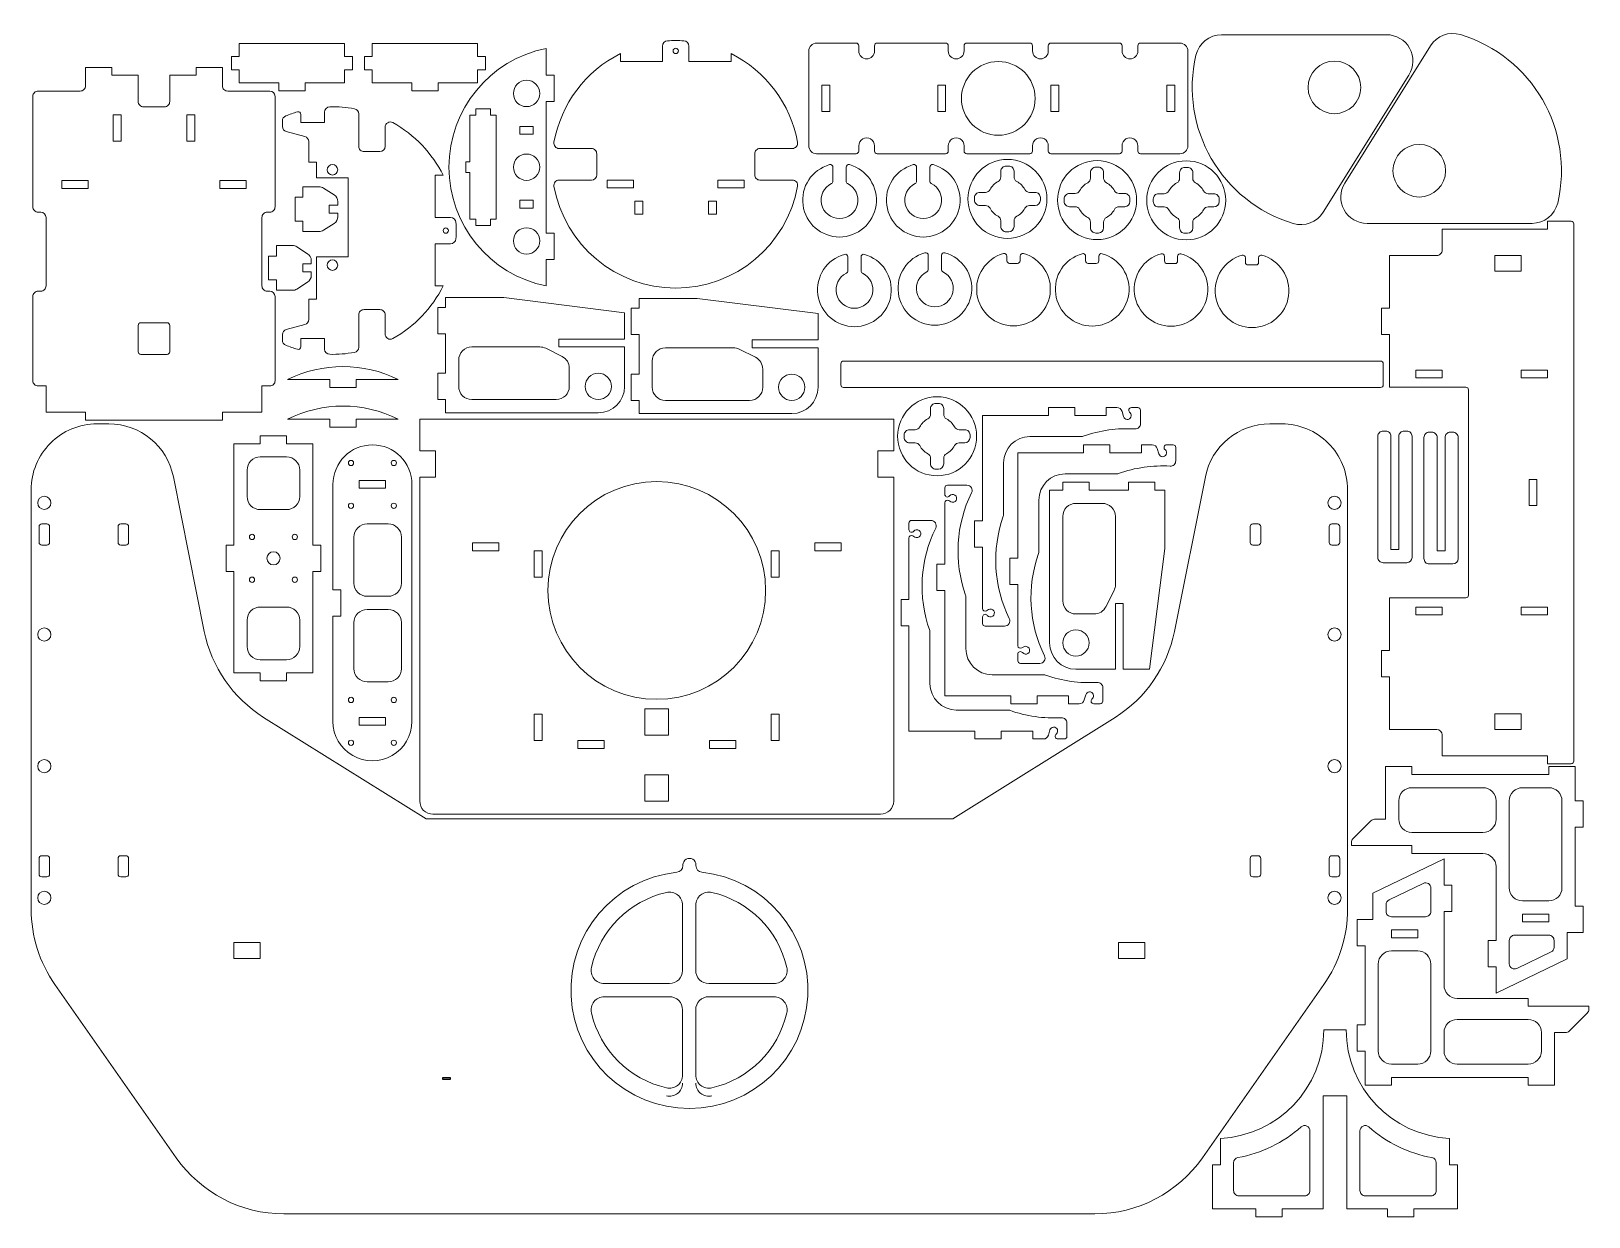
# Model space of a CAD drawing. Header units: millimetres. Extents: x -302 to 289, y -225 to 226.
import ezdxf

# ---------------------------------------------------------------- set-up
doc = ezdxf.new("R2010")
doc.units = ezdxf.units.MM
doc.header["$MEASUREMENT"] = 0
doc.header["$XCLIPFRAME"] = 0
doc.layers.add('Visible (ANSI)', color=7, linetype='Continuous')
picture_1 = doc.add_image_def('image1.jpg', size_in_pixel=(20749, 5688))
picture_2 = doc.add_image_def('image2.jpg', size_in_pixel=(20749, 5688))

msp = doc.modelspace()

# ---------------------------------------------------------------- linework, layer by layer
at = {"layer": 'Visible (ANSI)', "lineweight": 9}
for points in [[(240.4788, 224.3751), (236.1573, 225.6822), (231.496, 223.9314), (229.1034, 220.1025)], [(-223.3376, 216.016), (-223.3376, 216.016), (-223.3376, 221.016), (-223.3376, 221.016)], [(-223.3376, 221.016), (-223.3376, 221.016), (-183.3376, 221.016), (-183.3376, 221.016)], [(-183.3376, 221.016), (-183.3376, 221.016), (-183.3376, 216.016), (-183.3376, 216.016)], [(-172.7916, 216.016), (-172.7916, 216.016), (-172.7916, 221.016), (-172.7916, 221.016)], [(-172.7916, 221.016), (-172.7916, 221.016), (-132.7916, 221.016), (-132.7916, 221.016)], [(-132.7916, 221.016), (-132.7916, 221.016), (-132.7916, 216.016), (-132.7916, 216.016)], [(-106.7041, 219.1322), (-106.7041, 219.1322), (-106.7041, 209.0212), (-106.7041, 209.0212)], [(-60.6854, 222.0172), (-61.7359, 221.947), (-62.5521, 221.0744), (-62.5521, 220.0216)], [(-62.5521, 214.1693), (-62.5521, 214.1693), (-62.5521, 220.0216), (-62.5521, 220.0216)], [(-54.4187, 222.0172), (-56.5053, 222.1566), (-58.5988, 222.1566), (-60.6854, 222.0172)], [(-52.5521, 220.0216), (-52.5521, 221.0744), (-53.3683, 221.947), (-54.4187, 222.0172)], [(-52.5521, 220.0216), (-52.5521, 220.0216), (-52.5521, 214.1693), (-52.5521, 214.1693)], [(-4.0395, 221.151), (-4.0395, 221.151), (10.9605, 221.151), (10.9605, 221.151)], [(11.9605, 220.151), (11.9605, 220.151), (11.9605, 218.151), (11.9605, 218.151)], [(17.9605, 218.151), (17.9605, 218.151), (17.9605, 220.151), (17.9605, 220.151)], [(18.9605, 221.151), (18.9605, 221.151), (44.9604, 221.151), (44.9604, 221.151)], [(45.9604, 220.151), (45.9604, 220.151), (45.9604, 218.151), (45.9604, 218.151)], [(51.9604, 218.151), (51.9604, 218.151), (51.9604, 220.151), (51.9604, 220.151)], [(52.9604, 221.151), (52.9604, 221.151), (76.9604, 221.151), (76.9604, 221.151)], [(77.9604, 220.151), (77.9604, 220.151), (77.9604, 218.151), (77.9604, 218.151)], [(83.9604, 218.151), (83.9604, 218.151), (83.9604, 220.151), (83.9604, 220.151)], [(84.9604, 221.151), (84.9604, 221.151), (110.9604, 221.151), (110.9604, 221.151)], [(111.9604, 220.151), (111.9604, 220.151), (111.9604, 218.151), (111.9604, 218.151)], [(117.9604, 218.151), (117.9604, 218.151), (117.9604, 220.151), (117.9604, 220.151)], [(118.9604, 221.151), (118.9604, 221.151), (133.9604, 221.151), (133.9604, 221.151)], [(149.7708, 224.323), (145.1235, 224.323), (141.0887, 221.1214), (140.0325, 216.5957)], [(149.7708, 224.323), (149.7708, 224.323), (212.4468, 224.323), (212.4468, 224.323)], [(196.5378, 167.9867), (196.5378, 167.9867), (229.1034, 220.1025), (229.1034, 220.1025)], [(277.4326, 160.4148), (283.9039, 188.1432), (267.7331, 216.132), (240.4788, 224.3751)], [(-226.3376, 211.016), (-226.3376, 211.016), (-226.3376, 216.016), (-226.3376, 216.016)], [(-226.3376, 216.016), (-226.3376, 216.016), (-223.3376, 216.016), (-223.3376, 216.016)], [(-183.3376, 216.016), (-183.3376, 216.016), (-180.3376, 216.016), (-180.3376, 216.016)], [(-180.3376, 216.016), (-180.3376, 216.016), (-180.3376, 211.016), (-180.3376, 211.016)], [(-175.7916, 211.016), (-175.7916, 211.016), (-175.7916, 216.016), (-175.7916, 216.016)], [(-175.7916, 216.016), (-175.7916, 216.016), (-172.7916, 216.016), (-172.7916, 216.016)], [(-132.7916, 216.016), (-132.7916, 216.016), (-129.7916, 216.016), (-129.7916, 216.016)], [(-129.7916, 216.016), (-129.7916, 216.016), (-129.7916, 211.016), (-129.7916, 211.016)], [(-78.5521, 217.1693), (-91.8102, 210.5478), (-101.1688, 198.0609), (-103.8034, 183.4773)], [(-78.5521, 217.1693), (-78.5521, 217.1693), (-78.5521, 214.1693), (-78.5521, 214.1693)], [(-78.5521, 214.1693), (-78.5521, 214.1693), (-62.5521, 214.1693), (-62.5521, 214.1693)], [(-52.5521, 214.1693), (-52.5521, 214.1693), (-36.5521, 214.1693), (-36.5521, 214.1693)], [(-36.5521, 214.1693), (-36.5521, 214.1693), (-36.5521, 217.1693), (-36.5521, 217.1693)], [(-11.3007, 183.4773), (-13.9354, 198.0609), (-23.2939, 210.5478), (-36.5521, 217.1693)], [(-7.0395, 182.151), (-7.0395, 182.151), (-7.0395, 218.151), (-7.0395, 218.151)], [(140.0325, 216.5957), (133.5612, 188.8673), (149.732, 160.8785), (176.9863, 152.6354)], [(136.9604, 218.151), (136.9604, 218.151), (136.9604, 182.151), (136.9604, 182.151)], [(-281.7267, 204.9272), (-281.7267, 204.9272), (-281.7267, 211.9272), (-281.7267, 211.9272)], [(-281.7267, 211.9272), (-281.7267, 211.9272), (-271.7267, 211.9272), (-271.7267, 211.9272)], [(-271.7267, 211.9272), (-271.7267, 211.9272), (-271.7267, 208.9272), (-271.7267, 208.9272)], [(-271.7267, 208.9272), (-271.7267, 208.9272), (-261.7267, 208.9272), (-261.7267, 208.9272)], [(-261.7267, 208.9272), (-261.7267, 208.9272), (-261.7267, 198.9272), (-261.7267, 198.9272)], [(-249.7267, 198.9272), (-249.7267, 198.9272), (-249.7267, 208.9272), (-249.7267, 208.9272)], [(-249.7267, 208.9272), (-249.7267, 208.9272), (-239.7267, 208.9272), (-239.7267, 208.9272)], [(-239.7267, 208.9272), (-239.7267, 208.9272), (-239.7267, 211.9272), (-239.7267, 211.9272)], [(-239.7267, 211.9272), (-239.7267, 211.9272), (-229.7267, 211.9272), (-229.7267, 211.9272)], [(-229.7267, 211.9272), (-229.7267, 211.9272), (-229.7267, 204.9272), (-229.7267, 204.9272)], [(-223.3376, 211.016), (-223.3376, 211.016), (-226.3376, 211.016), (-226.3376, 211.016)], [(-223.3376, 206.016), (-223.3376, 206.016), (-223.3376, 211.016), (-223.3376, 211.016)], [(-180.3376, 211.016), (-180.3376, 211.016), (-183.3376, 211.016), (-183.3376, 211.016)], [(-183.3376, 211.016), (-183.3376, 211.016), (-183.3376, 206.016), (-183.3376, 206.016)], [(-172.7916, 211.016), (-172.7916, 211.016), (-175.7916, 211.016), (-175.7916, 211.016)], [(-172.7916, 206.016), (-172.7916, 206.016), (-172.7916, 211.016), (-172.7916, 211.016)], [(-129.7916, 211.016), (-129.7916, 211.016), (-132.7916, 211.016), (-132.7916, 211.016)], [(-132.7916, 211.016), (-132.7916, 211.016), (-132.7916, 206.016), (-132.7916, 206.016)], [(-106.7041, 209.0212), (-106.7041, 209.0212), (-103.7041, 209.0212), (-103.7041, 209.0212)], [(-103.7041, 209.0212), (-103.7041, 209.0212), (-103.7041, 199.0212), (-103.7041, 199.0212)], [(220.9273, 209.0238), (220.9273, 209.0238), (188.3617, 156.908), (188.3617, 156.908)], [(-299.7267, 202.9272), (-299.7267, 202.9272), (-283.7267, 202.9272), (-283.7267, 202.9272)], [(-227.7267, 202.9272), (-227.7267, 202.9272), (-211.7267, 202.9272), (-211.7267, 202.9272)], [(-208.3376, 206.016), (-208.3376, 206.016), (-223.3376, 206.016), (-223.3376, 206.016)], [(-209.7267, 200.9272), (-209.7267, 202.0318), (-210.6221, 202.9272), (-211.7266, 202.9272)], [(-208.3376, 203.016), (-208.3376, 203.016), (-208.3376, 206.016), (-208.3376, 206.016)], [(-198.3376, 203.016), (-198.3376, 203.016), (-208.3376, 203.016), (-208.3376, 203.016)], [(-183.3376, 206.016), (-183.3376, 206.016), (-198.3376, 206.016), (-198.3376, 206.016)], [(-198.3376, 206.016), (-198.3376, 206.016), (-198.3376, 203.016), (-198.3376, 203.016)], [(-157.7916, 206.016), (-157.7916, 206.016), (-172.7916, 206.016), (-172.7916, 206.016)], [(-157.7916, 203.016), (-157.7916, 203.016), (-157.7916, 206.016), (-157.7916, 206.016)], [(-147.7916, 203.016), (-147.7916, 203.016), (-157.7916, 203.016), (-157.7916, 203.016)], [(-132.7916, 206.016), (-132.7916, 206.016), (-147.7916, 206.016), (-147.7916, 206.016)], [(-147.7916, 206.016), (-147.7916, 206.016), (-147.7916, 203.016), (-147.7916, 203.016)], [(-2.0395, 195.151), (-2.0395, 195.151), (-2.0395, 205.151), (-2.0395, 205.151)], [(-2.0395, 205.151), (-2.0395, 205.151), (0.9605, 205.151), (0.9605, 205.151)], [(0.9605, 205.151), (0.9605, 205.151), (0.9605, 195.151), (0.9605, 195.151)], [(41.9605, 195.151), (41.9605, 195.151), (41.9605, 205.151), (41.9605, 205.151)], [(41.9605, 205.151), (41.9605, 205.151), (44.9604, 205.151), (44.9604, 205.151)], [(44.9604, 205.151), (44.9604, 205.151), (44.9604, 195.151), (44.9604, 195.151)], [(84.9604, 195.151), (84.9604, 195.151), (84.9604, 205.151), (84.9604, 205.151)], [(84.9604, 205.151), (84.9604, 205.151), (87.9604, 205.151), (87.9604, 205.151)], [(87.9604, 205.151), (87.9604, 205.151), (87.9604, 195.151), (87.9604, 195.151)], [(128.9604, 195.151), (128.9604, 195.151), (128.9604, 205.151), (128.9604, 205.151)], [(128.9604, 205.151), (128.9604, 205.151), (131.9604, 205.151), (131.9604, 205.151)], [(131.9604, 205.151), (131.9604, 205.151), (131.9604, 195.151), (131.9604, 195.151)], [(-301.7267, 158.9272), (-301.7267, 158.9272), (-301.7267, 200.9272), (-301.7267, 200.9272)], [(-259.7267, 196.9272), (-259.7267, 196.9272), (-251.7267, 196.9272), (-251.7267, 196.9272)], [(-209.7267, 200.9272), (-209.7267, 200.9272), (-209.7267, 158.9272), (-209.7267, 158.9272)], [(-188.9822, 196.9347), (-190.0692, 196.9105), (-190.9378, 196.0224), (-190.9378, 194.9352)], [(-179.5822, 196.1976), (-182.6829, 196.7578), (-185.8321, 197.0047), (-188.9822, 196.9347)], [(-177.9378, 194.2295), (-177.9378, 195.1969), (-178.6302, 196.0256), (-179.5822, 196.1976)], [(-133.5041, 193.7712), (-133.5041, 193.7712), (-133.5041, 196.2212), (-133.5041, 196.2212)], [(-133.5041, 196.2212), (-133.5041, 196.2212), (-127.9041, 196.2212), (-127.9041, 196.2212)], [(-127.9041, 196.2212), (-127.9041, 196.2212), (-127.9041, 193.7712), (-127.9041, 193.7712)], [(-103.7041, 199.0212), (-103.7041, 199.0212), (-106.7041, 199.0212), (-106.7041, 199.0212)], [(-106.7041, 199.0212), (-106.7041, 199.0212), (-106.7041, 149.0212), (-106.7041, 149.0212)], [(-271.2267, 193.9272), (-271.2267, 193.9272), (-268.2267, 193.9272), (-268.2267, 193.9272)], [(-271.2267, 183.9272), (-271.2267, 183.9272), (-271.2267, 193.9272), (-271.2267, 193.9272)], [(-268.2267, 193.9272), (-268.2267, 193.9272), (-268.2267, 183.9272), (-268.2267, 183.9272)], [(-243.2267, 193.9272), (-243.2267, 193.9272), (-240.2267, 193.9272), (-240.2267, 193.9272)], [(-243.2267, 183.9272), (-243.2267, 183.9272), (-243.2267, 193.9272), (-243.2267, 193.9272)], [(-240.2267, 193.9272), (-240.2267, 193.9272), (-240.2267, 183.9272), (-240.2267, 183.9272)], [(-205.6933, 193.4634), (-206.4459, 193.1564), (-206.9378, 192.4244), (-206.9378, 191.6116)], [(-206.9378, 189.4693), (-206.9378, 189.4693), (-206.9378, 191.6116), (-206.9378, 191.6116)], [(-206.9378, 189.4693), (-206.9378, 188.5641), (-206.3298, 187.7717), (-205.4554, 187.5375)], [(-201.2204, 195.0303), (-202.7368, 194.5836), (-204.2297, 194.0606), (-205.6933, 193.4634)], [(-199.9378, 194.0711), (-199.9378, 194.0711), (-199.9378, 190.9463), (-199.9378, 190.9463)], [(-199.9378, 190.9463), (-199.9378, 190.9463), (-190.9378, 190.9463), (-190.9378, 190.9463)], [(-190.9378, 190.9463), (-190.9378, 190.9463), (-190.9378, 194.9352), (-190.9378, 194.9352)], [(-177.9378, 194.2295), (-177.9378, 194.2295), (-177.9378, 181.9463), (-177.9378, 181.9463)], [(-145.8902, 170.9463), (-150.099, 179.3734), (-156.7428, 186.3414), (-164.96, 190.9465)], [(-135.7041, 176.0212), (-135.7041, 176.0212), (-135.7041, 193.7712), (-135.7041, 193.7712)], [(-135.7041, 193.7712), (-135.7041, 193.7712), (-133.5041, 193.7712), (-133.5041, 193.7712)], [(-127.9041, 193.7712), (-127.9041, 193.7712), (-125.7041, 193.7712), (-125.7041, 193.7712)], [(-125.7041, 193.7712), (-125.7041, 193.7712), (-125.7041, 154.2712), (-125.7041, 154.2712)], [(-116.7041, 189.5212), (-116.7041, 189.5212), (-111.7041, 189.5212), (-111.7041, 189.5212)], [(-116.7041, 186.5212), (-116.7041, 186.5212), (-116.7041, 189.5212), (-116.7041, 189.5212)], [(-111.7041, 189.5212), (-111.7041, 189.5212), (-111.7041, 186.5212), (-111.7041, 186.5212)], [(0.9605, 195.151), (0.9605, 195.151), (-2.0395, 195.151), (-2.0395, 195.151)], [(44.9604, 195.151), (44.9604, 195.151), (41.9605, 195.151), (41.9605, 195.151)], [(87.9604, 195.151), (87.9604, 195.151), (84.9604, 195.151), (84.9604, 195.151)], [(131.9604, 195.151), (131.9604, 195.151), (128.9604, 195.151), (128.9604, 195.151)], [(-268.2267, 183.9272), (-268.2267, 183.9272), (-271.2267, 183.9272), (-271.2267, 183.9272)], [(-240.2267, 183.9272), (-240.2267, 183.9272), (-243.2267, 183.9272), (-243.2267, 183.9272)], [(-198.4201, 185.6524), (-198.4201, 185.6524), (-205.4554, 187.5375), (-205.4554, 187.5375)], [(-196.9378, 183.7205), (-196.9378, 184.6257), (-197.5458, 185.4181), (-198.4201, 185.6524)], [(-196.9378, 175.9463), (-196.9378, 175.9463), (-196.9378, 183.7205), (-196.9378, 183.7205)], [(-167.9378, 181.9463), (-167.9378, 181.9463), (-167.9378, 189.2019), (-167.9378, 189.2019)], [(-111.7041, 186.5212), (-111.7041, 186.5212), (-116.7041, 186.5212), (-116.7041, 186.5212)], [(-175.9378, 179.9463), (-175.9378, 179.9463), (-169.9378, 179.9463), (-169.9378, 179.9463)], [(-169.9378, 179.9463), (-168.8332, 179.9463), (-167.9378, 180.8417), (-167.9378, 181.9463)], [(-89.5521, 181.1217), (-89.5521, 181.1217), (-101.8352, 181.1217), (-101.8352, 181.1217)], [(-87.5521, 171.1217), (-87.5521, 171.1217), (-87.5521, 179.1217), (-87.5521, 179.1217)], [(-27.5521, 179.1217), (-27.5521, 179.1217), (-27.5521, 171.1217), (-27.5521, 171.1217)], [(-13.2689, 181.1217), (-13.2689, 181.1217), (-25.5521, 181.1217), (-25.5521, 181.1217)], [(10.9605, 179.151), (10.9605, 179.151), (-4.0395, 179.151), (-4.0395, 179.151)], [(10.9605, 179.151), (11.5128, 179.151), (11.9605, 179.5988), (11.9605, 180.151)], [(11.9605, 182.151), (11.9605, 182.151), (11.9605, 180.151), (11.9605, 180.151)], [(17.9605, 180.151), (17.9605, 180.151), (17.9605, 182.151), (17.9605, 182.151)], [(44.9604, 179.151), (44.9604, 179.151), (18.9605, 179.151), (18.9605, 179.151)], [(44.9604, 179.151), (45.5127, 179.151), (45.9604, 179.5988), (45.9604, 180.151)], [(45.9604, 182.151), (45.9604, 182.151), (45.9604, 180.151), (45.9604, 180.151)], [(51.9604, 180.151), (51.9604, 180.151), (51.9604, 182.151), (51.9604, 182.151)], [(76.9604, 179.151), (76.9604, 179.151), (52.9604, 179.151), (52.9604, 179.151)], [(76.9604, 179.151), (77.5127, 179.151), (77.9604, 179.5988), (77.9604, 180.151)], [(77.9604, 182.151), (77.9604, 182.151), (77.9604, 180.151), (77.9604, 180.151)], [(83.9604, 180.151), (83.9604, 180.151), (83.9604, 182.151), (83.9604, 182.151)], [(110.9604, 179.151), (110.9604, 179.151), (84.9604, 179.151), (84.9604, 179.151)], [(110.9604, 179.151), (111.5127, 179.151), (111.9604, 179.5988), (111.9604, 180.151)], [(111.9604, 182.151), (111.9604, 182.151), (111.9604, 180.151), (111.9604, 180.151)], [(117.9604, 180.151), (117.9604, 180.151), (117.9604, 182.151), (117.9604, 182.151)], [(133.9604, 179.151), (133.9604, 179.151), (118.9604, 179.151), (118.9604, 179.151)], [(133.9604, 179.151), (135.6173, 179.151), (136.9604, 180.4942), (136.9604, 182.151)], [(-193.9378, 175.9463), (-193.9378, 175.9463), (-196.9378, 175.9463), (-196.9378, 175.9463)], [(-193.9378, 169.9463), (-193.9378, 169.9463), (-193.9378, 175.9463), (-193.9378, 175.9463)], [(-137.3041, 172.0212), (-137.3041, 172.0212), (-137.3041, 176.0212), (-137.3041, 176.0212)], [(-137.3041, 176.0212), (-137.3041, 176.0212), (-135.7041, 176.0212), (-135.7041, 176.0212)], [(-135.7041, 172.0212), (-135.7041, 172.0212), (-137.3041, 172.0212), (-137.3041, 172.0212)], [(-135.7041, 154.2712), (-135.7041, 154.2712), (-135.7041, 172.0212), (-135.7041, 172.0212)], [(2.1554, 174.0162), (2.1554, 174.0162), (2.1554, 168.69), (2.1554, 168.69)], [(7.1554, 168.69), (7.1554, 168.69), (7.1554, 174.0162), (7.1554, 174.0162)], [(33.9478, 174.0162), (33.9478, 174.0162), (33.9478, 168.69), (33.9478, 168.69)], [(38.9478, 168.69), (38.9478, 168.69), (38.9478, 174.0162), (38.9478, 174.0162)], [(65.9309, 170.333), (65.9309, 170.333), (65.9309, 172.4664), (65.9309, 172.4664)], [(67.9309, 174.4664), (67.9309, 174.4664), (68.9309, 174.4664), (68.9309, 174.4664)], [(70.9309, 172.4664), (70.9309, 172.4664), (70.9309, 170.333), (70.9309, 170.333)], [(99.967, 169.8888), (99.967, 169.8888), (99.967, 172.0222), (99.967, 172.0222)], [(101.967, 174.0222), (101.967, 174.0222), (102.967, 174.0222), (102.967, 174.0222)], [(104.967, 172.0222), (104.967, 172.0222), (104.967, 169.8888), (104.967, 169.8888)], [(133.8336, 169.8039), (133.8336, 169.8039), (133.8336, 171.9373), (133.8336, 171.9373)], [(135.8336, 173.9373), (135.8336, 173.9373), (136.8336, 173.9373), (136.8336, 173.9373)], [(138.8336, 171.9373), (138.8336, 171.9373), (138.8336, 169.8039), (138.8336, 169.8039)], [(-290.7267, 168.9272), (-290.7267, 168.9272), (-280.7267, 168.9272), (-280.7267, 168.9272)], [(-290.7267, 165.9272), (-290.7267, 165.9272), (-290.7267, 168.9272), (-290.7267, 168.9272)], [(-280.7267, 165.9272), (-280.7267, 165.9272), (-290.7267, 165.9272), (-290.7267, 165.9272)], [(-280.7267, 168.9272), (-280.7267, 168.9272), (-280.7267, 165.9272), (-280.7267, 165.9272)], [(-230.7267, 168.9272), (-230.7267, 168.9272), (-220.7267, 168.9272), (-220.7267, 168.9272)], [(-230.7267, 165.9272), (-230.7267, 165.9272), (-230.7267, 168.9272), (-230.7267, 168.9272)], [(-220.7267, 165.9272), (-220.7267, 165.9272), (-230.7267, 165.9272), (-230.7267, 165.9272)], [(-220.7267, 168.9272), (-220.7267, 168.9272), (-220.7267, 165.9272), (-220.7267, 165.9272)], [(-199.1281, 162.5835), (-199.1281, 162.5835), (-199.1281, 166.5835), (-199.1281, 166.5835)], [(-199.1281, 166.5835), (-199.1281, 166.5835), (-193.006, 166.5835), (-193.006, 166.5835)], [(-181.9378, 169.9463), (-181.9378, 169.9463), (-193.9378, 169.9463), (-193.9378, 169.9463)], [(-191.3887, 166.1103), (-191.8715, 166.4193), (-192.4328, 166.5835), (-193.006, 166.5835)], [(-191.3887, 166.1103), (-191.3887, 166.1103), (-187.2614, 163.4685), (-187.2614, 163.4685)], [(-181.9378, 139.9464), (-181.9378, 139.9464), (-181.9378, 169.9463), (-181.9378, 169.9463)], [(-145.8902, 170.9463), (-145.8902, 170.9463), (-148.8902, 170.9463), (-148.8902, 170.9463)], [(-148.8902, 170.9463), (-148.8902, 170.9463), (-148.8902, 154.9463), (-148.8902, 154.9463)], [(-101.8352, 169.1217), (-101.8352, 169.1217), (-89.5521, 169.1217), (-89.5521, 169.1217)], [(-89.5521, 169.1217), (-88.4475, 169.1217), (-87.5521, 170.0172), (-87.5521, 171.1217)], [(-83.5521, 166.1217), (-83.5521, 166.1217), (-83.5521, 169.1217), (-83.5521, 169.1217)], [(-83.5521, 169.1217), (-83.5521, 169.1217), (-73.5521, 169.1217), (-73.5521, 169.1217)], [(-73.5521, 166.1217), (-73.5521, 166.1217), (-83.5521, 166.1217), (-83.5521, 166.1217)], [(-73.5521, 169.1217), (-73.5521, 169.1217), (-73.5521, 166.1217), (-73.5521, 166.1217)], [(-41.5521, 166.1217), (-41.5521, 166.1217), (-41.5521, 169.1217), (-41.5521, 169.1217)], [(-41.5521, 169.1217), (-41.5521, 169.1217), (-31.5521, 169.1217), (-31.5521, 169.1217)], [(-31.5521, 166.1217), (-31.5521, 166.1217), (-41.5521, 166.1217), (-41.5521, 166.1217)], [(-31.5521, 169.1217), (-31.5521, 169.1217), (-31.5521, 166.1217), (-31.5521, 166.1217)], [(-25.5521, 169.1217), (-25.5521, 169.1217), (-13.2689, 169.1217), (-13.2689, 169.1217)], [(1.5929, 167.7908), (1.937, 167.9582), (2.1554, 168.3073), (2.1554, 168.69)], [(7.1554, 168.69), (7.1554, 168.3073), (7.3738, 167.9582), (7.7179, 167.7908)], [(33.3853, 167.7908), (33.7294, 167.9582), (33.9478, 168.3073), (33.9478, 168.69)], [(38.9478, 168.69), (38.9478, 168.3073), (39.1662, 167.9582), (39.5103, 167.7908)], [(64.8783, 168.5717), (63.5836, 167.8753), (62.5221, 166.8138), (61.8257, 165.5191)], [(64.8783, 168.5717), (65.5266, 168.9203), (65.9309, 169.5969), (65.9309, 170.333)], [(70.9309, 170.333), (70.9309, 169.5969), (71.3353, 168.9203), (71.9836, 168.5717)], [(75.0361, 165.5191), (74.3398, 166.8138), (73.2783, 167.8753), (71.9836, 168.5717)], [(98.9144, 168.1275), (97.6197, 167.4311), (96.5582, 166.3696), (95.8618, 165.0749)], [(98.9144, 168.1275), (99.5627, 168.4761), (99.967, 169.1527), (99.967, 169.8888)], [(104.967, 169.8888), (104.967, 169.1527), (105.3714, 168.4761), (106.0197, 168.1275)], [(109.0722, 165.0749), (108.3759, 166.3696), (107.3144, 167.4311), (106.0197, 168.1275)], [(132.781, 168.0426), (131.4863, 167.3462), (130.4248, 166.2847), (129.7284, 164.99)], [(132.781, 168.0426), (133.4293, 168.3912), (133.8336, 169.0678), (133.8336, 169.8039)], [(138.8336, 169.8039), (138.8336, 169.0678), (139.238, 168.3912), (139.8863, 168.0426)], [(142.9388, 164.99), (142.2425, 166.2847), (141.181, 167.3462), (139.8863, 168.0426)], [(-202.1281, 153.5835), (-202.1281, 153.5835), (-202.1281, 162.5835), (-202.1281, 162.5835)], [(-202.1281, 162.5835), (-202.1281, 162.5835), (-199.1281, 162.5835), (-199.1281, 162.5835)], [(-185.8787, 160.9418), (-185.8787, 161.9647), (-186.3999, 162.9171), (-187.2614, 163.4685)], [(-185.8787, 160.9418), (-185.8787, 160.9418), (-185.8787, 159.5835), (-185.8787, 159.5835)], [(-116.7041, 161.5212), (-116.7041, 161.5212), (-111.7041, 161.5212), (-111.7041, 161.5212)], [(-116.7041, 158.5212), (-116.7041, 158.5212), (-116.7041, 161.5212), (-116.7041, 161.5212)], [(-111.7041, 161.5212), (-111.7041, 161.5212), (-111.7041, 158.5212), (-111.7041, 158.5212)], [(-73.0521, 156.1217), (-73.0521, 156.1217), (-73.0521, 161.1217), (-73.0521, 161.1217)], [(-73.0521, 161.1217), (-73.0521, 161.1217), (-70.0521, 161.1217), (-70.0521, 161.1217)], [(-70.0521, 161.1217), (-70.0521, 161.1217), (-70.0521, 156.1217), (-70.0521, 156.1217)], [(-45.0521, 156.1217), (-45.0521, 156.1217), (-45.0521, 161.1217), (-45.0521, 161.1217)], [(-45.0521, 161.1217), (-45.0521, 161.1217), (-42.0521, 161.1217), (-42.0521, 161.1217)], [(-42.0521, 161.1217), (-42.0521, 161.1217), (-42.0521, 156.1217), (-42.0521, 156.1217)], [(55.9309, 161.4664), (55.9309, 161.4664), (55.9309, 162.4664), (55.9309, 162.4664)], [(57.9309, 164.4664), (57.9309, 164.4664), (60.0643, 164.4664), (60.0643, 164.4664)], [(60.0643, 164.4664), (60.8004, 164.4664), (61.477, 164.8708), (61.8257, 165.5191)], [(75.0361, 165.5191), (75.3848, 164.8708), (76.0614, 164.4664), (76.7975, 164.4664)], [(76.7975, 164.4664), (76.7975, 164.4664), (78.9309, 164.4664), (78.9309, 164.4664)], [(78.9309, 159.4664), (80.0355, 159.4664), (80.9309, 160.3619), (80.9309, 161.4664)], [(80.9309, 162.4664), (80.9309, 162.4664), (80.9309, 161.4664), (80.9309, 161.4664)], [(89.967, 161.0222), (89.967, 161.0222), (89.967, 162.0222), (89.967, 162.0222)], [(91.967, 164.0222), (91.967, 164.0222), (94.1004, 164.0222), (94.1004, 164.0222)], [(94.1004, 164.0222), (94.8365, 164.0222), (95.5131, 164.4266), (95.8618, 165.0749)], [(109.0722, 165.0749), (109.4209, 164.4266), (110.0975, 164.0222), (110.8336, 164.0222)], [(110.8336, 164.0222), (110.8336, 164.0222), (112.967, 164.0222), (112.967, 164.0222)], [(112.967, 159.0222), (114.0716, 159.0222), (114.967, 159.9177), (114.967, 161.0222)], [(114.967, 162.0222), (114.967, 162.0222), (114.967, 161.0222), (114.967, 161.0222)], [(123.8336, 160.9373), (123.8336, 160.9373), (123.8336, 161.9373), (123.8336, 161.9373)], [(125.8336, 163.9373), (125.8336, 163.9373), (127.967, 163.9373), (127.967, 163.9373)], [(127.967, 163.9373), (128.7031, 163.9373), (129.3797, 164.3417), (129.7284, 164.99)], [(142.9388, 164.99), (143.2875, 164.3417), (143.9641, 163.9373), (144.7002, 163.9373)], [(144.7002, 163.9373), (144.7002, 163.9373), (146.8336, 163.9373), (146.8336, 163.9373)], [(146.8336, 158.9373), (147.9382, 158.9373), (148.8336, 159.8328), (148.8336, 160.9373)], [(148.8336, 161.9373), (148.8336, 161.9373), (148.8336, 160.9373), (148.8336, 160.9373)], [(267.6943, 152.6875), (272.3416, 152.6875), (276.3764, 155.8891), (277.4326, 160.4148)], [(-298.7267, 156.9272), (-298.7267, 156.9272), (-299.7267, 156.9272), (-299.7267, 156.9272)], [(-296.7267, 154.9272), (-296.7267, 156.0318), (-297.6221, 156.9272), (-298.7266, 156.9272)], [(-296.7267, 128.9272), (-296.7267, 128.9272), (-296.7267, 154.9272), (-296.7267, 154.9272)], [(-214.7267, 154.9272), (-214.7267, 154.9272), (-214.7267, 128.9272), (-214.7267, 128.9272)], [(-211.7267, 156.9272), (-211.7267, 156.9272), (-212.7267, 156.9272), (-212.7267, 156.9272)], [(-185.8787, 159.5835), (-185.8787, 159.5835), (-189.1281, 159.5835), (-189.1281, 159.5835)], [(-189.1281, 159.5835), (-189.1281, 159.5835), (-189.1281, 156.5835), (-189.1281, 156.5835)], [(-189.1281, 156.5835), (-189.1281, 156.5835), (-185.8787, 156.5835), (-185.8787, 156.5835)], [(-187.2614, 152.6985), (-186.3999, 153.2499), (-185.8787, 154.2023), (-185.8787, 155.2252)], [(-185.8787, 156.5835), (-185.8787, 156.5835), (-185.8787, 155.2252), (-185.8787, 155.2252)], [(-148.8902, 154.9463), (-148.8902, 154.9463), (-143.0379, 154.9463), (-143.0379, 154.9463)], [(-141.0423, 153.0797), (-141.1125, 154.1301), (-141.9851, 154.9463), (-143.0379, 154.9463)], [(-133.5041, 154.2712), (-133.5041, 154.2712), (-135.7041, 154.2712), (-135.7041, 154.2712)], [(-133.5041, 151.8212), (-133.5041, 151.8212), (-133.5041, 154.2712), (-133.5041, 154.2712)], [(-125.7041, 154.2712), (-125.7041, 154.2712), (-127.9041, 154.2712), (-127.9041, 154.2712)], [(-127.9041, 154.2712), (-127.9041, 154.2712), (-127.9041, 151.8212), (-127.9041, 151.8212)], [(-111.7041, 158.5212), (-111.7041, 158.5212), (-116.7041, 158.5212), (-116.7041, 158.5212)], [(-70.0521, 156.1217), (-70.0521, 156.1217), (-73.0521, 156.1217), (-73.0521, 156.1217)], [(-42.0521, 156.1217), (-42.0521, 156.1217), (-45.0521, 156.1217), (-45.0521, 156.1217)], [(60.0643, 159.4664), (60.0643, 159.4664), (57.9309, 159.4664), (57.9309, 159.4664)], [(61.8257, 158.4138), (61.477, 159.0621), (60.8004, 159.4664), (60.0643, 159.4664)], [(61.8257, 158.4138), (62.5221, 157.1191), (63.5836, 156.0576), (64.8783, 155.3612)], [(65.9309, 153.5998), (65.9309, 154.3359), (65.5266, 155.0125), (64.8783, 155.3612)], [(71.9836, 155.3612), (71.3353, 155.0125), (70.9309, 154.3359), (70.9309, 153.5998)], [(71.9836, 155.3612), (73.2783, 156.0576), (74.3398, 157.1191), (75.0361, 158.4138)], [(76.7975, 159.4664), (76.0614, 159.4664), (75.3848, 159.0621), (75.0361, 158.4138)], [(78.9309, 159.4664), (78.9309, 159.4664), (76.7975, 159.4664), (76.7975, 159.4664)], [(94.1004, 159.0222), (94.1004, 159.0222), (91.967, 159.0222), (91.967, 159.0222)], [(95.8618, 157.9696), (95.5131, 158.6179), (94.8365, 159.0222), (94.1004, 159.0222)], [(95.8618, 157.9696), (96.5582, 156.6749), (97.6197, 155.6134), (98.9144, 154.917)], [(99.967, 153.1556), (99.967, 153.8917), (99.5627, 154.5683), (98.9144, 154.917)], [(106.0197, 154.917), (105.3714, 154.5683), (104.967, 153.8917), (104.967, 153.1556)], [(106.0197, 154.917), (107.3144, 155.6134), (108.3759, 156.6749), (109.0722, 157.9696)], [(110.8336, 159.0222), (110.0975, 159.0222), (109.4209, 158.6179), (109.0722, 157.9696)], [(112.967, 159.0222), (112.967, 159.0222), (110.8336, 159.0222), (110.8336, 159.0222)], [(127.967, 158.9373), (127.967, 158.9373), (125.8336, 158.9373), (125.8336, 158.9373)], [(129.7284, 157.8847), (129.3797, 158.533), (128.7031, 158.9373), (127.967, 158.9373)], [(129.7284, 157.8847), (130.4248, 156.59), (131.4863, 155.5285), (132.781, 154.8321)], [(133.8336, 153.0707), (133.8336, 153.8068), (133.4293, 154.4834), (132.781, 154.8321)], [(139.8863, 154.8321), (139.238, 154.4834), (138.8336, 153.8068), (138.8336, 153.0707)], [(139.8863, 154.8321), (141.181, 155.5285), (142.2425, 156.59), (142.9388, 157.8847)], [(144.7002, 158.9373), (143.9641, 158.9373), (143.2875, 158.533), (142.9388, 157.8847)], [(146.8336, 158.9373), (146.8336, 158.9373), (144.7002, 158.9373), (144.7002, 158.9373)], [(176.9863, 152.6354), (181.3078, 151.3283), (185.9691, 153.0791), (188.3617, 156.908)], [(-199.1281, 153.5835), (-199.1281, 153.5835), (-202.1281, 153.5835), (-202.1281, 153.5835)], [(-199.1281, 149.5835), (-199.1281, 149.5835), (-199.1281, 153.5835), (-199.1281, 153.5835)], [(-193.006, 149.5835), (-193.006, 149.5835), (-199.1281, 149.5835), (-199.1281, 149.5835)], [(-193.006, 149.5835), (-192.4328, 149.5835), (-191.8715, 149.7477), (-191.3887, 150.0568)], [(-187.2614, 152.6985), (-187.2614, 152.6985), (-191.3887, 150.0568), (-191.3887, 150.0568)], [(-141.0423, 146.8131), (-140.9029, 148.8995), (-140.9029, 150.993), (-141.0423, 153.0795)], [(-127.9041, 151.8212), (-127.9041, 151.8212), (-133.5041, 151.8212), (-133.5041, 151.8212)], [(-106.7041, 149.0212), (-106.7041, 149.0212), (-103.7041, 149.0212), (-103.7041, 149.0212)], [(-103.7041, 149.0212), (-103.7041, 149.0212), (-103.7041, 139.0212), (-103.7041, 139.0212)], [(65.9309, 151.4664), (65.9309, 151.4664), (65.9309, 153.5998), (65.9309, 153.5998)], [(68.9309, 149.4664), (68.9309, 149.4664), (67.9309, 149.4664), (67.9309, 149.4664)], [(68.9309, 149.4664), (70.0355, 149.4664), (70.9309, 150.3619), (70.9309, 151.4664)], [(70.9309, 153.5998), (70.9309, 153.5998), (70.9309, 151.4664), (70.9309, 151.4664)], [(99.967, 151.0222), (99.967, 151.0222), (99.967, 153.1556), (99.967, 153.1556)], [(102.967, 149.0222), (102.967, 149.0222), (101.967, 149.0222), (101.967, 149.0222)], [(102.967, 149.0222), (104.0716, 149.0222), (104.967, 149.9177), (104.967, 151.0222)], [(104.967, 153.1556), (104.967, 153.1556), (104.967, 151.0222), (104.967, 151.0222)], [(133.8336, 150.9373), (133.8336, 150.9373), (133.8336, 153.0707), (133.8336, 153.0707)], [(136.8336, 148.9373), (136.8336, 148.9373), (135.8336, 148.9373), (135.8336, 148.9373)], [(136.8336, 148.9373), (137.9382, 148.9373), (138.8336, 149.8328), (138.8336, 150.9373)], [(138.8336, 153.0707), (138.8336, 153.0707), (138.8336, 150.9373), (138.8336, 150.9373)], [(267.6943, 152.6875), (267.6943, 152.6875), (205.0183, 152.6875), (205.0183, 152.6875)], [(233.5529, 142.4773), (233.5529, 142.4773), (233.5529, 150.4773), (233.5529, 150.4773)], [(233.5529, 150.4773), (233.5529, 150.4773), (273.5529, 150.4773), (273.5529, 150.4773)], [(273.5529, 150.4773), (273.5529, 150.4773), (273.5529, 153.4773), (273.5529, 153.4773)], [(273.5529, 153.4773), (273.5529, 153.4773), (282.5529, 153.4773), (282.5529, 153.4773)], [(283.5529, 152.4773), (283.5529, 153.0296), (283.1052, 153.4773), (282.5529, 153.4773)], [(283.5529, 152.4773), (283.5529, 152.4773), (283.5529, -51.5227), (283.5529, -51.5227)], [(-209.2225, 140.2564), (-209.2225, 140.2564), (-209.2225, 144.2564), (-209.2225, 144.2564)], [(-209.2225, 144.2564), (-209.2225, 144.2564), (-203.1004, 144.2564), (-203.1004, 144.2564)], [(-201.4831, 143.7832), (-201.9659, 144.0922), (-202.5272, 144.2564), (-203.1004, 144.2564)], [(-201.4831, 143.7832), (-201.4831, 143.7832), (-197.3558, 141.1414), (-197.3558, 141.1414)], [(-143.0379, 144.9464), (-143.0379, 144.9464), (-148.8902, 144.9464), (-148.8902, 144.9464)], [(-148.8902, 144.9464), (-148.8902, 144.9464), (-148.8902, 128.9464), (-148.8902, 128.9464)], [(-143.0379, 144.9464), (-141.9851, 144.9464), (-141.1125, 145.7626), (-141.0423, 146.8131)], [(-212.2225, 131.2564), (-212.2225, 131.2564), (-212.2225, 140.2564), (-212.2225, 140.2564)], [(-212.2225, 140.2564), (-212.2225, 140.2564), (-209.2225, 140.2564), (-209.2225, 140.2564)], [(-195.9731, 137.2564), (-195.9731, 137.2564), (-199.2225, 137.2564), (-199.2225, 137.2564)], [(-199.2225, 137.2564), (-199.2225, 137.2564), (-199.2225, 134.2564), (-199.2225, 134.2564)], [(-195.9731, 138.6147), (-195.9731, 139.6376), (-196.4943, 140.59), (-197.3558, 141.1414)], [(-195.9731, 138.6147), (-195.9731, 138.6147), (-195.9731, 137.2564), (-195.9731, 137.2564)], [(-193.9378, 123.9464), (-193.9378, 123.9464), (-193.9378, 139.9464), (-193.9378, 139.9464)], [(-193.9378, 139.9464), (-193.9378, 139.9464), (-181.9378, 139.9464), (-181.9378, 139.9464)], [(-103.7041, 139.0212), (-103.7041, 139.0212), (-106.7041, 139.0212), (-106.7041, 139.0212)], [(-106.7041, 139.0212), (-106.7041, 139.0212), (-106.7041, 128.9102), (-106.7041, 128.9102)], [(7.8189, 139.9602), (7.8189, 139.9602), (7.8189, 134.634), (7.8189, 134.634)], [(12.8189, 134.634), (12.8189, 134.634), (12.8189, 139.9602), (12.8189, 139.9602)], [(38.3679, 140.5489), (38.3679, 140.5489), (38.3679, 135.2227), (38.3679, 135.2227)], [(43.3679, 135.2227), (43.3679, 135.2227), (43.3679, 140.5489), (43.3679, 140.5489)], [(68.2335, 140.2525), (68.2335, 140.2525), (68.2335, 138.5074), (68.2335, 138.5074)], [(69.2335, 137.5074), (69.2335, 137.5074), (72.2335, 137.5074), (72.2335, 137.5074)], [(72.2335, 137.5074), (72.7858, 137.5074), (73.2335, 137.9552), (73.2335, 138.5074)], [(73.2335, 138.5074), (73.2335, 138.5074), (73.2335, 140.2525), (73.2335, 140.2525)], [(98.1208, 140.2102), (98.1208, 140.2102), (98.1208, 138.4651), (98.1208, 138.4651)], [(99.1208, 137.4651), (99.1208, 137.4651), (102.1208, 137.4651), (102.1208, 137.4651)], [(102.1208, 137.4651), (102.6731, 137.4651), (103.1208, 137.9129), (103.1208, 138.4651)], [(103.1208, 138.4651), (103.1208, 138.4651), (103.1208, 140.2102), (103.1208, 140.2102)], [(128.0782, 140.1638), (128.0782, 140.1638), (128.0782, 138.4187), (128.0782, 138.4187)], [(129.0782, 137.4187), (129.0782, 137.4187), (132.0782, 137.4187), (132.0782, 137.4187)], [(132.0782, 137.4187), (132.6305, 137.4187), (133.0782, 137.8665), (133.0782, 138.4187)], [(133.0782, 138.4187), (133.0782, 138.4187), (133.0782, 140.1638), (133.0782, 140.1638)], [(158.8314, 139.6206), (158.8314, 139.6206), (158.8314, 137.8755), (158.8314, 137.8755)], [(159.8314, 136.8755), (159.8314, 136.8755), (162.8314, 136.8755), (162.8314, 136.8755)], [(162.8314, 136.8755), (163.3837, 136.8755), (163.8314, 137.3233), (163.8314, 137.8755)], [(163.8314, 137.8755), (163.8314, 137.8755), (163.8314, 139.6206), (163.8314, 139.6206)], [(213.5529, 120.4773), (213.5529, 120.4773), (213.5529, 140.4773), (213.5529, 140.4773)], [(213.5529, 140.4773), (213.5529, 140.4773), (231.5529, 140.4773), (231.5529, 140.4773)], [(253.5529, 140.4773), (253.5529, 140.4773), (263.5529, 140.4773), (263.5529, 140.4773)], [(253.5529, 134.4773), (253.5529, 134.4773), (253.5529, 140.4773), (253.5529, 140.4773)], [(263.5529, 140.4773), (263.5529, 140.4773), (263.5529, 134.4773), (263.5529, 134.4773)], [(-209.2225, 131.2564), (-209.2225, 131.2564), (-212.2225, 131.2564), (-212.2225, 131.2564)], [(-209.2225, 127.2564), (-209.2225, 127.2564), (-209.2225, 131.2564), (-209.2225, 131.2564)], [(-197.3558, 130.3714), (-197.3558, 130.3714), (-201.4831, 127.7297), (-201.4831, 127.7297)], [(-199.2225, 134.2564), (-199.2225, 134.2564), (-195.9731, 134.2564), (-195.9731, 134.2564)], [(-197.3558, 130.3714), (-196.4943, 130.9228), (-195.9731, 131.8752), (-195.9731, 132.8981)], [(-195.9731, 134.2564), (-195.9731, 134.2564), (-195.9731, 132.8981), (-195.9731, 132.8981)], [(7.2564, 133.7348), (7.6005, 133.9022), (7.8189, 134.2513), (7.8189, 134.634)], [(12.8189, 134.634), (12.8189, 134.2513), (13.0373, 133.9022), (13.3814, 133.7348)], [(37.8054, 134.3235), (38.1495, 134.4909), (38.3679, 134.84), (38.3679, 135.2227)], [(43.3679, 135.2227), (43.3679, 134.84), (43.5863, 134.4909), (43.9304, 134.3235)], [(263.5529, 134.4773), (263.5529, 134.4773), (253.5529, 134.4773), (253.5529, 134.4773)], [(-301.7267, 92.9272), (-301.7267, 92.9272), (-301.7267, 124.9272), (-301.7267, 124.9272)], [(-299.7267, 126.9272), (-299.7267, 126.9272), (-298.7267, 126.9272), (-298.7267, 126.9272)], [(-212.7267, 126.9272), (-212.7267, 126.9272), (-211.7267, 126.9272), (-211.7267, 126.9272)], [(-209.7267, 124.9272), (-209.7267, 126.0318), (-210.6221, 126.9272), (-211.7266, 126.9272)], [(-209.7267, 124.9272), (-209.7267, 124.9272), (-209.7267, 92.9272), (-209.7267, 92.9272)], [(-203.1004, 127.2564), (-203.1004, 127.2564), (-209.2225, 127.2564), (-209.2225, 127.2564)], [(-203.1004, 127.2564), (-202.5272, 127.2564), (-201.9659, 127.4206), (-201.4831, 127.7297)], [(-164.96, 108.9461), (-156.7428, 113.5513), (-150.099, 120.5193), (-145.8902, 128.9464)], [(-148.8902, 128.9464), (-148.8902, 128.9464), (-145.8902, 128.9464), (-145.8902, 128.9464)], [(-123.0933, 124.5166), (-123.0933, 124.5166), (-144.9688, 124.5166), (-144.9688, 124.5166)], [(-144.9688, 124.5166), (-144.9688, 124.5166), (-144.9688, 120.7666), (-144.9688, 120.7666)], [(-123.0933, 124.5166), (-123.0103, 124.5166), (-122.9275, 124.5114), (-122.8452, 124.5012)], [(-76.9688, 118.7666), (-76.9688, 118.7666), (-122.8452, 124.5012), (-122.8452, 124.5012)], [(-196.9378, 116.1722), (-196.9378, 116.1722), (-196.9378, 123.9464), (-196.9378, 123.9464)], [(-196.9378, 123.9464), (-196.9378, 123.9464), (-193.9378, 123.9464), (-193.9378, 123.9464)], [(-169.9378, 119.9464), (-169.9378, 119.9464), (-175.9378, 119.9464), (-175.9378, 119.9464)], [(-144.9688, 120.7666), (-144.9688, 120.7666), (-147.9688, 120.7666), (-147.9688, 120.7666)], [(-147.9688, 120.7666), (-147.9688, 120.7666), (-147.9688, 110.7666), (-147.9688, 110.7666)], [(-76.9688, 108.7666), (-76.9688, 108.7666), (-76.9688, 118.7666), (-76.9688, 118.7666)], [(-71.4958, 120.428), (-71.4958, 120.428), (-74.4958, 120.428), (-74.4958, 120.428)], [(-74.4958, 120.428), (-74.4958, 120.428), (-74.4958, 110.428), (-74.4958, 110.428)], [(-49.6203, 124.178), (-49.6203, 124.178), (-71.4958, 124.178), (-71.4958, 124.178)], [(-71.4958, 124.178), (-71.4958, 124.178), (-71.4958, 120.428), (-71.4958, 120.428)], [(-49.6203, 124.178), (-49.5373, 124.178), (-49.4545, 124.1728), (-49.3722, 124.1626)], [(-3.4958, 118.428), (-3.4958, 118.428), (-49.3722, 124.1626), (-49.3722, 124.1626)], [(-3.4958, 108.428), (-3.4958, 108.428), (-3.4958, 118.428), (-3.4958, 118.428)], [(210.5529, 110.4773), (210.5529, 110.4773), (210.5529, 120.4773), (210.5529, 120.4773)], [(210.5529, 120.4773), (210.5529, 120.4773), (213.5529, 120.4773), (213.5529, 120.4773)], [(-261.7267, 103.9272), (-261.7267, 103.9272), (-261.7267, 113.9272), (-261.7267, 113.9272)], [(-260.7267, 114.9272), (-260.7267, 114.9272), (-250.7267, 114.9272), (-250.7267, 114.9272)], [(-249.7267, 113.9272), (-249.7267, 114.4795), (-250.1744, 114.9272), (-250.7267, 114.9272)], [(-249.7267, 113.9272), (-249.7267, 113.9272), (-249.7267, 103.9272), (-249.7267, 103.9272)], [(-205.4554, 112.3552), (-205.4554, 112.3552), (-198.4201, 114.2403), (-198.4201, 114.2403)], [(-198.4201, 114.2403), (-197.5458, 114.4746), (-196.9378, 115.2669), (-196.9378, 116.1721)], [(-177.9378, 117.9464), (-177.9378, 117.9464), (-177.9378, 105.6632), (-177.9378, 105.6632)], [(-167.9378, 110.6908), (-167.9378, 110.6908), (-167.9378, 117.9464), (-167.9378, 117.9464)], [(-205.4554, 112.3552), (-206.3298, 112.1209), (-206.9378, 111.3286), (-206.9378, 110.4234)], [(-206.9378, 108.2811), (-206.9378, 108.2811), (-206.9378, 110.4234), (-206.9378, 110.4234)], [(-206.9378, 108.2811), (-206.9378, 107.4683), (-206.4459, 106.7363), (-205.6933, 106.4293)], [(-190.9378, 108.9464), (-190.9378, 108.9464), (-199.9378, 108.9464), (-199.9378, 108.9464)], [(-199.9378, 108.9464), (-199.9378, 108.9464), (-199.9378, 105.8216), (-199.9378, 105.8216)], [(-190.9378, 104.9575), (-190.9378, 104.9575), (-190.9378, 108.9464), (-190.9378, 108.9464)], [(-147.9688, 110.7666), (-147.9688, 110.7666), (-144.9688, 110.7666), (-144.9688, 110.7666)], [(-144.9688, 110.7666), (-144.9688, 110.7666), (-144.9688, 95.7666), (-144.9688, 95.7666)], [(-101.9688, 105.7666), (-101.9688, 105.7666), (-101.9688, 108.7666), (-101.9688, 108.7666)], [(-101.9688, 108.7666), (-101.9688, 108.7666), (-76.9688, 108.7666), (-76.9688, 108.7666)], [(-74.4958, 110.428), (-74.4958, 110.428), (-71.4958, 110.428), (-71.4958, 110.428)], [(-71.4958, 110.428), (-71.4958, 110.428), (-71.4958, 95.428), (-71.4958, 95.428)], [(-28.4958, 105.428), (-28.4958, 105.428), (-28.4958, 108.428), (-28.4958, 108.428)], [(-28.4958, 108.428), (-28.4958, 108.428), (-3.4958, 108.428), (-3.4958, 108.428)], [(213.5529, 110.4773), (213.5529, 110.4773), (210.5529, 110.4773), (210.5529, 110.4773)], [(213.5529, 90.4773), (213.5529, 90.4773), (213.5529, 110.4773), (213.5529, 110.4773)], [(-250.7267, 102.9272), (-250.7267, 102.9272), (-260.7267, 102.9272), (-260.7267, 102.9272)], [(-205.6933, 106.4293), (-204.2297, 105.8321), (-202.7368, 105.3091), (-201.2204, 104.8623)], [(-190.9378, 104.9575), (-190.9378, 103.8702), (-190.0692, 102.9822), (-188.9822, 102.958)], [(-188.9822, 102.958), (-185.8321, 102.888), (-182.6829, 103.1349), (-179.5822, 103.6951)], [(-179.5822, 103.6951), (-178.6302, 103.867), (-177.9378, 104.6958), (-177.9378, 105.6632)], [(-139.9688, 100.7666), (-139.9688, 100.7666), (-139.9688, 90.7666), (-139.9688, 90.7666)], [(-109.1491, 105.7666), (-109.1491, 105.7666), (-134.9688, 105.7666), (-134.9688, 105.7666)], [(-109.1491, 105.7666), (-108.3729, 105.7666), (-107.6073, 105.5859), (-106.913, 105.2387)], [(-100.7327, 102.1486), (-100.7327, 102.1486), (-106.913, 105.2387), (-106.913, 105.2387)], [(-76.9688, 105.7666), (-76.9688, 105.7666), (-101.9688, 105.7666), (-101.9688, 105.7666)], [(-100.7327, 102.1486), (-99.0388, 101.3016), (-97.9688, 99.5703), (-97.9688, 97.6764)], [(-76.9688, 90.7666), (-76.9688, 90.7666), (-76.9688, 105.7666), (-76.9688, 105.7666)], [(-35.6761, 105.428), (-35.6761, 105.428), (-61.4958, 105.428), (-61.4958, 105.428)], [(-35.6761, 105.428), (-34.8999, 105.428), (-34.1343, 105.2473), (-33.44, 104.9001)], [(-27.2597, 101.81), (-27.2597, 101.81), (-33.44, 104.9001), (-33.44, 104.9001)], [(-3.4958, 105.428), (-3.4958, 105.428), (-28.4958, 105.428), (-28.4958, 105.428)], [(-27.2597, 101.81), (-25.5658, 100.963), (-24.4958, 99.2317), (-24.4958, 97.3378)], [(-3.4958, 90.428), (-3.4958, 90.428), (-3.4958, 105.428), (-3.4958, 105.428)], [(-162.949, 93.35), (-176.1704, 99.9532), (-191.7276, 99.9532), (-204.949, 93.35)], [(-144.9688, 95.7666), (-144.9688, 95.7666), (-147.9688, 95.7666), (-147.9688, 95.7666)], [(-147.9688, 95.7666), (-147.9688, 95.7666), (-147.9688, 85.7666), (-147.9688, 85.7666)], [(-97.9688, 90.7666), (-97.9688, 90.7666), (-97.9688, 97.6764), (-97.9688, 97.6764)], [(-71.4958, 95.428), (-71.4958, 95.428), (-74.4958, 95.428), (-74.4958, 95.428)], [(-74.4958, 95.428), (-74.4958, 95.428), (-74.4958, 85.428), (-74.4958, 85.428)], [(-66.4958, 100.428), (-66.4958, 100.428), (-66.4958, 90.428), (-66.4958, 90.428)], [(-24.4958, 90.428), (-24.4958, 90.428), (-24.4958, 97.3378), (-24.4958, 97.3378)], [(5.15, 91.3749), (5.15, 91.3749), (5.15, 99.3749), (5.15, 99.3749)], [(6.15, 100.3749), (6.15, 100.3749), (210.1499, 100.3749), (210.1499, 100.3749)], [(211.1499, 99.3749), (211.1499, 99.3749), (211.1499, 91.3749), (211.1499, 91.3749)], [(223.5529, 96.9773), (223.5529, 96.9773), (233.5529, 96.9773), (233.5529, 96.9773)], [(223.5529, 93.9773), (223.5529, 93.9773), (223.5529, 96.9773), (223.5529, 96.9773)], [(233.5529, 96.9773), (233.5529, 96.9773), (233.5529, 93.9773), (233.5529, 93.9773)], [(263.5529, 96.9773), (263.5529, 96.9773), (273.5529, 96.9773), (273.5529, 96.9773)], [(263.5529, 93.9773), (263.5529, 93.9773), (263.5529, 96.9773), (263.5529, 96.9773)], [(273.5529, 96.9773), (273.5529, 96.9773), (273.5529, 93.9773), (273.5529, 93.9773)], [(-296.7267, 90.9272), (-296.7267, 90.9272), (-299.7267, 90.9272), (-299.7267, 90.9272)], [(-296.7267, 80.9272), (-296.7267, 80.9272), (-296.7267, 90.9272), (-296.7267, 90.9272)], [(-211.7267, 90.9272), (-211.7267, 90.9272), (-214.7267, 90.9272), (-214.7267, 90.9272)], [(-214.7267, 90.9272), (-214.7267, 90.9272), (-214.7267, 80.9272), (-214.7267, 80.9272)], [(-188.949, 93.35), (-188.949, 93.35), (-204.949, 93.35), (-204.949, 93.35)], [(-188.949, 90.35), (-188.949, 90.35), (-188.949, 93.35), (-188.949, 93.35)], [(-178.949, 90.35), (-178.949, 90.35), (-188.949, 90.35), (-188.949, 90.35)], [(-162.949, 93.35), (-162.949, 93.35), (-178.949, 93.35), (-178.949, 93.35)], [(-178.949, 93.35), (-178.949, 93.35), (-178.949, 90.35), (-178.949, 90.35)], [(-97.9688, 90.7666), (-97.9688, 88.0052), (-100.2073, 85.7666), (-102.9687, 85.7666)], [(-76.9688, 90.7666), (-76.9688, 85.2438), (-81.4459, 80.7666), (-86.9687, 80.7666)], [(-24.4958, 90.428), (-24.4958, 87.6666), (-26.7343, 85.428), (-29.4957, 85.428)], [(-3.4958, 90.428), (-3.4958, 84.9052), (-7.9729, 80.428), (-13.4957, 80.428)], [(210.1499, 90.3749), (210.1499, 90.3749), (6.15, 90.3749), (6.15, 90.3749)], [(210.1499, 90.3749), (210.7022, 90.3749), (211.1499, 90.8226), (211.1499, 91.3749)], [(242.5529, 90.4773), (242.5529, 90.4773), (213.5529, 90.4773), (213.5529, 90.4773)], [(233.5529, 93.9773), (233.5529, 93.9773), (223.5529, 93.9773), (223.5529, 93.9773)], [(243.5529, 89.4773), (243.5529, 90.0296), (243.1052, 90.4773), (242.5529, 90.4773)], [(243.5529, 11.4773), (243.5529, 11.4773), (243.5529, 89.4773), (243.5529, 89.4773)], [(273.5529, 93.9773), (273.5529, 93.9773), (263.5529, 93.9773), (263.5529, 93.9773)], [(-162.949, 78.328), (-176.1704, 84.9312), (-191.7276, 84.9312), (-204.949, 78.328)], [(-147.9688, 85.7666), (-147.9688, 85.7666), (-144.9688, 85.7666), (-144.9688, 85.7666)], [(-144.9688, 85.7666), (-144.9688, 85.7666), (-144.9688, 80.7666), (-144.9688, 80.7666)], [(-134.9688, 85.7666), (-134.9688, 85.7666), (-102.9688, 85.7666), (-102.9688, 85.7666)], [(-74.4958, 85.428), (-74.4958, 85.428), (-71.4958, 85.428), (-71.4958, 85.428)], [(-71.4958, 85.428), (-71.4958, 85.428), (-71.4958, 80.428), (-71.4958, 80.428)], [(-61.4958, 85.428), (-61.4958, 85.428), (-29.4958, 85.428), (-29.4958, 85.428)], [(41.2183, 84.327), (41.2183, 84.327), (42.2183, 84.327), (42.2183, 84.327)], [(-281.7267, 80.9272), (-281.7267, 80.9272), (-296.7267, 80.9272), (-296.7267, 80.9272)], [(-281.7267, 77.9272), (-281.7267, 77.9272), (-281.7267, 80.9272), (-281.7267, 80.9272)], [(-229.7267, 77.9272), (-229.7267, 77.9272), (-281.7267, 77.9272), (-281.7267, 77.9272)], [(-214.7267, 80.9272), (-214.7267, 80.9272), (-229.7267, 80.9272), (-229.7267, 80.9272)], [(-229.7267, 80.9272), (-229.7267, 80.9272), (-229.7267, 77.9272), (-229.7267, 77.9272)], [(-188.949, 78.328), (-188.949, 78.328), (-204.949, 78.328), (-204.949, 78.328)], [(-188.949, 75.328), (-188.949, 75.328), (-188.949, 78.328), (-188.949, 78.328)], [(-162.949, 78.328), (-162.949, 78.328), (-178.949, 78.328), (-178.949, 78.328)], [(-178.949, 78.328), (-178.949, 78.328), (-178.949, 75.328), (-178.949, 75.328)], [(-154.77, 66.3019), (-154.77, 66.3019), (-154.77, 78.302), (-154.77, 78.302)], [(-154.77, 78.302), (-154.77, 78.302), (25.2299, 78.302), (25.2299, 78.302)], [(-144.9688, 80.7666), (-144.9688, 80.7666), (-86.9688, 80.7666), (-86.9688, 80.7666)], [(-71.4958, 80.428), (-71.4958, 80.428), (-13.4958, 80.428), (-13.4958, 80.428)], [(25.2299, 78.302), (25.2299, 78.302), (25.2299, 66.3019), (25.2299, 66.3019)], [(38.1657, 78.4323), (36.871, 77.7359), (35.8095, 76.6744), (35.1131, 75.3797)], [(38.1657, 78.4323), (38.814, 78.7809), (39.2183, 79.4575), (39.2183, 80.1936)], [(39.2183, 80.1936), (39.2183, 80.1936), (39.2183, 82.327), (39.2183, 82.327)], [(44.2183, 82.327), (44.2183, 82.327), (44.2183, 80.1936), (44.2183, 80.1936)], [(44.2183, 80.1936), (44.2183, 79.4575), (44.6227, 78.7809), (45.271, 78.4323)], [(48.3235, 75.3797), (47.6272, 76.6744), (46.5657, 77.7359), (45.271, 78.4323)], [(58.9775, 39.7201), (58.9775, 39.7201), (58.9775, 79.7201), (58.9775, 79.7201)], [(58.9775, 79.7201), (58.9775, 79.7201), (83.9775, 79.7201), (83.9775, 79.7201)], [(83.9775, 79.7201), (83.9775, 79.7201), (83.9775, 82.7201), (83.9775, 82.7201)], [(83.9775, 82.7201), (83.9775, 82.7201), (93.9775, 82.7201), (93.9775, 82.7201)], [(93.9775, 82.7201), (93.9775, 82.7201), (93.9775, 79.7201), (93.9775, 79.7201)], [(93.9775, 79.7201), (93.9775, 79.7201), (105.9775, 79.7201), (105.9775, 79.7201)], [(105.9775, 79.7201), (105.9775, 79.7201), (105.9775, 82.7201), (105.9775, 82.7201)], [(105.9775, 82.7201), (105.9775, 82.7201), (110.0277, 82.7201), (110.0277, 82.7201)], [(111.9445, 81.291), (111.692, 82.1389), (110.9124, 82.7201), (110.0277, 82.7201)], [(111.9445, 81.291), (111.9445, 81.291), (112.5399, 79.292), (112.5399, 79.292)], [(115.0381, 80.7808), (115.0381, 80.7808), (114.8059, 81.013), (114.8059, 81.013)], [(115.513, 82.7201), (115.513, 82.7201), (117.9775, 82.7201), (117.9775, 82.7201)], [(118.9775, 81.7201), (118.9775, 81.7201), (118.9775, 76.6335), (118.9775, 76.6335)], [(-272.8659, 76.5253), (-272.8659, 76.5253), (-277.3709, 76.5253), (-277.3709, 76.5253)], [(-248.3514, 56.4283), (-250.6886, 68.1139), (-260.9489, 76.5253), (-272.8659, 76.5253)], [(-215.3483, 68.9795), (-215.3483, 68.9795), (-215.3483, 71.9795), (-215.3483, 71.9795)], [(-215.3483, 71.9795), (-215.3483, 71.9795), (-205.3483, 71.9795), (-205.3483, 71.9795)], [(-205.3483, 71.9795), (-205.3483, 71.9795), (-205.3483, 68.9795), (-205.3483, 68.9795)], [(-178.949, 75.328), (-178.949, 75.328), (-188.949, 75.328), (-188.949, 75.328)], [(29.2183, 71.327), (29.2183, 71.327), (29.2183, 72.327), (29.2183, 72.327)], [(31.2183, 74.327), (31.2183, 74.327), (33.3517, 74.327), (33.3517, 74.327)], [(33.3517, 74.327), (34.0878, 74.327), (34.7644, 74.7314), (35.1131, 75.3797)], [(48.3235, 75.3797), (48.6722, 74.7314), (49.3488, 74.327), (50.0849, 74.327)], [(50.0849, 74.327), (50.0849, 74.327), (52.2183, 74.327), (52.2183, 74.327)], [(52.2183, 69.327), (53.3229, 69.327), (54.2183, 70.2225), (54.2183, 71.327)], [(54.2183, 72.327), (54.2183, 72.327), (54.2183, 71.327), (54.2183, 71.327)], [(76.9775, 71.7201), (71.4546, 71.7201), (66.9775, 67.243), (66.9775, 61.7202)], [(96.5706, 71.7201), (96.5706, 71.7201), (76.9775, 71.7201), (76.9775, 71.7201)], [(96.5706, 71.7201), (96.7987, 71.7201), (97.0251, 71.7591), (97.2401, 71.8355)], [(116.8621, 74.6368), (110.2, 75.0218), (103.5283, 74.0693), (97.2401, 71.8355)], [(168.1241, 76.5253), (156.2071, 76.5253), (145.9468, 68.1139), (143.6096, 56.4283)], [(172.6291, 76.5254), (172.6291, 76.5254), (168.1241, 76.5254), (168.1241, 76.5254)], [(209.1037, 25.8087), (209.1037, 25.8087), (209.1037, 71.8087), (209.1037, 71.8087)], [(211.1037, 73.8087), (211.1037, 73.8087), (212.1037, 73.8087), (212.1037, 73.8087)], [(214.1037, 71.8087), (214.1037, 71.8087), (214.1037, 28.8087), (214.1037, 28.8087)], [(217.1037, 28.8087), (217.1037, 28.8087), (217.1037, 71.8087), (217.1037, 71.8087)], [(219.1037, 73.8087), (219.1037, 73.8087), (220.1037, 73.8087), (220.1037, 73.8087)], [(222.1037, 71.8087), (222.1037, 71.8087), (222.1037, 25.8087), (222.1037, 25.8087)], [(226.6326, 25.367), (226.6326, 25.367), (226.6326, 71.367), (226.6326, 71.367)], [(228.6326, 73.367), (228.6326, 73.367), (229.6326, 73.367), (229.6326, 73.367)], [(231.6326, 71.367), (231.6326, 71.367), (231.6326, 28.367), (231.6326, 28.367)], [(234.6326, 28.367), (234.6326, 28.367), (234.6326, 71.367), (234.6326, 71.367)], [(236.6326, 73.367), (236.6326, 73.367), (237.6326, 73.367), (237.6326, 73.367)], [(239.6326, 71.367), (239.6326, 71.367), (239.6326, 25.367), (239.6326, 25.367)], [(-225.3483, 30.4795), (-225.3483, 30.4795), (-225.3483, 68.9795), (-225.3483, 68.9795)], [(-225.3483, 68.9795), (-225.3483, 68.9795), (-215.3483, 68.9795), (-215.3483, 68.9795)], [(-205.3483, 68.9795), (-205.3483, 68.9795), (-195.3483, 68.9795), (-195.3483, 68.9795)], [(-195.3483, 68.9795), (-195.3483, 68.9795), (-195.3483, 30.4795), (-195.3483, 30.4795)], [(-148.77, 66.3019), (-148.77, 66.3019), (-154.77, 66.3019), (-154.77, 66.3019)], [(-148.77, 56.3019), (-148.77, 56.3019), (-148.77, 66.3019), (-148.77, 66.3019)], [(25.2299, 66.3019), (25.2299, 66.3019), (19.2299, 66.3019), (19.2299, 66.3019)], [(19.2299, 66.3019), (19.2299, 66.3019), (19.2299, 56.3019), (19.2299, 56.3019)], [(33.3517, 69.327), (33.3517, 69.327), (31.2183, 69.327), (31.2183, 69.327)], [(35.1131, 68.2744), (34.7644, 68.9227), (34.0878, 69.327), (33.3517, 69.327)], [(35.1131, 68.2744), (35.8095, 66.9797), (36.871, 65.9182), (38.1657, 65.2218)], [(39.2183, 63.4604), (39.2183, 64.1965), (38.814, 64.8731), (38.1657, 65.2218)], [(45.271, 65.2218), (44.6227, 64.8731), (44.2183, 64.1965), (44.2183, 63.4604)], [(45.271, 65.2218), (46.5657, 65.9182), (47.6272, 66.9797), (48.3235, 68.2744)], [(50.0849, 69.327), (49.3488, 69.327), (48.6722, 68.9227), (48.3235, 68.2744)], [(52.2183, 69.327), (52.2183, 69.327), (50.0849, 69.327), (50.0849, 69.327)], [(72.3655, 25.5701), (72.3655, 25.5701), (72.3655, 65.5701), (72.3655, 65.5701)], [(72.3655, 65.5701), (72.3655, 65.5701), (97.3655, 65.5701), (97.3655, 65.5701)], [(97.3655, 65.5701), (97.3655, 65.5701), (97.3655, 68.5701), (97.3655, 68.5701)], [(97.3655, 68.5701), (97.3655, 68.5701), (107.3655, 68.5701), (107.3655, 68.5701)], [(107.3655, 68.5701), (107.3655, 68.5701), (107.3655, 65.5701), (107.3655, 65.5701)], [(107.3655, 65.5701), (107.3655, 65.5701), (119.3655, 65.5701), (119.3655, 65.5701)], [(119.3655, 65.5701), (119.3655, 65.5701), (119.3655, 68.5701), (119.3655, 68.5701)], [(119.3655, 68.5701), (119.3655, 68.5701), (123.4157, 68.5701), (123.4157, 68.5701)], [(125.3325, 67.141), (125.08, 67.9889), (124.3004, 68.5701), (123.4157, 68.5701)], [(125.3325, 67.141), (125.3325, 67.141), (125.9279, 65.142), (125.9279, 65.142)], [(128.4261, 66.6308), (128.4261, 66.6308), (128.1939, 66.863), (128.1939, 66.863)], [(128.901, 68.5701), (128.901, 68.5701), (131.3655, 68.5701), (131.3655, 68.5701)], [(132.3655, 67.5701), (132.3655, 67.5701), (132.3655, 62.4835), (132.3655, 62.4835)], [(-215.3483, 63.9795), (-215.3483, 63.9795), (-205.3483, 63.9795), (-205.3483, 63.9795)], [(-200.3483, 58.9795), (-200.3483, 61.7409), (-202.5868, 63.9795), (-205.3482, 63.9795)], [(39.2183, 61.327), (39.2183, 61.327), (39.2183, 63.4604), (39.2183, 63.4604)], [(42.2183, 59.327), (42.2183, 59.327), (41.2183, 59.327), (41.2183, 59.327)], [(42.2183, 59.327), (43.3229, 59.327), (44.2183, 60.2225), (44.2183, 61.327)], [(44.2183, 63.4604), (44.2183, 63.4604), (44.2183, 61.327), (44.2183, 61.327)], [(66.9775, 61.7201), (66.9775, 61.7201), (66.9775, 42.127), (66.9775, 42.127)], [(130.2501, 60.4868), (123.588, 60.8718), (116.9163, 59.9193), (110.6281, 57.6855)], [(-236.6025, -2.3164), (-236.6025, -2.3164), (-248.3514, 56.4283), (-248.3514, 56.4283)], [(-220.3483, 48.9795), (-220.3483, 48.9795), (-220.3483, 58.9795), (-220.3483, 58.9795)], [(-200.3483, 58.9795), (-200.3483, 58.9795), (-200.3483, 48.9795), (-200.3483, 48.9795)], [(-187.7537, 13.5598), (-187.7537, 13.5598), (-187.7537, 53.5598), (-187.7537, 53.5598)], [(-177.7537, 55.0598), (-177.7537, 55.0598), (-167.7537, 55.0598), (-167.7537, 55.0598)], [(-177.7537, 52.0598), (-177.7537, 52.0598), (-177.7537, 55.0598), (-177.7537, 55.0598)], [(-167.7537, 55.0598), (-167.7537, 55.0598), (-167.7537, 52.0598), (-167.7537, 52.0598)], [(-157.7537, 53.5598), (-157.7537, 53.5598), (-157.7537, -36.4402), (-157.7537, -36.4402)], [(-154.7699, -66.698), (-154.7699, -66.698), (-154.7699, 56.3019), (-154.7699, 56.3019)], [(-154.7699, 56.3019), (-154.7699, 56.3019), (-148.77, 56.3019), (-148.77, 56.3019)], [(19.2299, 56.3019), (19.2299, 56.3019), (25.2299, 56.3019), (25.2299, 56.3019)], [(25.2299, 56.3019), (25.2299, 56.3019), (25.23, -66.6979), (25.23, -66.6979)], [(53.0213, 53.2561), (53.0213, 53.2561), (45.6582, 53.2561), (45.6582, 53.2561)], [(90.3655, 57.5701), (84.8426, 57.5701), (80.3655, 53.093), (80.3655, 47.5702)], [(99.4464, 54.3451), (99.4464, 54.3451), (89.4464, 54.3451), (89.4464, 54.3451)], [(89.4464, 54.3451), (89.4464, 54.3451), (89.4464, 51.3451), (89.4464, 51.3451)], [(109.9586, 57.5701), (109.9586, 57.5701), (90.3655, 57.5701), (90.3655, 57.5701)], [(99.4464, 51.3451), (99.4464, 51.3451), (99.4464, 54.3451), (99.4464, 54.3451)], [(109.9586, 57.5701), (110.1867, 57.5701), (110.4131, 57.6091), (110.6281, 57.6855)], [(124.4464, 54.3451), (124.4464, 54.3451), (114.4464, 54.3451), (114.4464, 54.3451)], [(114.4464, 54.3451), (114.4464, 54.3451), (114.4464, 51.3451), (114.4464, 51.3451)], [(124.4464, 51.3451), (124.4464, 51.3451), (124.4464, 54.3451), (124.4464, 54.3451)], [(143.6096, 56.4283), (143.6096, 56.4283), (131.8607, -2.3164), (131.8607, -2.3164)], [(266.5529, 55.4773), (266.5529, 55.4773), (269.5529, 55.4773), (269.5529, 55.4773)], [(266.5529, 45.4773), (266.5529, 45.4773), (266.5529, 55.4773), (266.5529, 55.4773)], [(269.5529, 55.4773), (269.5529, 55.4773), (269.5529, 45.4773), (269.5529, 45.4773)], [(-302.3709, 51.5253), (-302.3709, 51.5253), (-302.3709, -107.7134), (-302.3709, -107.7134)], [(-167.7537, 52.0598), (-167.7537, 52.0598), (-177.7537, 52.0598), (-177.7537, 52.0598)], [(44.6582, 52.2561), (44.6582, 52.2561), (44.6582, 49.7561), (44.6582, 49.7561)], [(46.9082, 46.957), (46.9082, 46.957), (46.1582, 47.3901), (46.1582, 47.3901)], [(52.5428, 11.5187), (48.0219, 24.2449), (48.8414, 38.2587), (54.8149, 50.3712)], [(80.3655, 47.5701), (80.3655, 47.5701), (80.3655, 27.977), (80.3655, 27.977)], [(89.4464, 51.3451), (89.4464, 51.3451), (84.4464, 51.3451), (84.4464, 51.3451)], [(84.4464, 51.3451), (84.4464, 51.3451), (84.4464, -6.6549), (84.4464, -6.6549)], [(114.4464, 51.3451), (114.4464, 51.3451), (99.4464, 51.3451), (99.4464, 51.3451)], [(128.1964, 51.3451), (128.1964, 51.3451), (124.4464, 51.3451), (124.4464, 51.3451)], [(128.1964, 29.4696), (128.1964, 29.4696), (128.1964, 51.3451), (128.1964, 51.3451)], [(197.6291, -107.7134), (197.6291, -107.7134), (197.629, 51.5253), (197.629, 51.5253)], [(-205.3483, 43.9795), (-205.3483, 43.9795), (-215.3483, 43.9795), (-215.3483, 43.9795)], [(44.6582, 46.524), (44.6582, 46.524), (44.6582, 23.2561), (44.6582, 23.2561)], [(66.8621, 41.4575), (62.3412, 28.7313), (63.1607, 14.7175), (69.1342, 2.605)], [(66.8621, 41.4575), (66.9384, 41.6725), (66.9775, 41.8989), (66.9775, 42.127)], [(104.4464, 46.3451), (104.4464, 46.3451), (94.4464, 46.3451), (94.4464, 46.3451)], [(269.5529, 45.4773), (269.5529, 45.4773), (266.5529, 45.4773), (266.5529, 45.4773)], [(-299.3709, 31.5253), (-299.3709, 31.5253), (-299.3709, 37.5253), (-299.3709, 37.5253)], [(-298.3709, 38.5253), (-298.3709, 38.5253), (-296.3709, 38.5253), (-296.3709, 38.5253)], [(-295.3709, 37.5253), (-295.3709, 37.5253), (-295.3709, 31.5253), (-295.3709, 31.5253)], [(-269.3709, 31.5253), (-269.3709, 31.5253), (-269.3709, 37.5253), (-269.3709, 37.5253)], [(-268.3709, 38.5253), (-268.3709, 38.5253), (-266.3709, 38.5253), (-266.3709, 38.5253)], [(-265.3709, 37.5253), (-265.3709, 37.5253), (-265.3709, 31.5253), (-265.3709, 31.5253)], [(-174.7537, 38.5598), (-174.7537, 38.5598), (-166.7537, 38.5598), (-166.7537, 38.5598)], [(-161.7537, 33.5598), (-161.7537, 36.3213), (-163.9923, 38.5598), (-166.7537, 38.5598)], [(31.0162, 38.8681), (31.0162, 38.8681), (31.0162, 36.3681), (31.0162, 36.3681)], [(39.3793, 39.8681), (39.3793, 39.8681), (32.0162, 39.8681), (32.0162, 39.8681)], [(38.9008, -1.8693), (34.3799, 10.8569), (35.1994, 24.8707), (41.1729, 36.9832)], [(55.9775, 29.7201), (55.9775, 29.7201), (55.9775, 39.7201), (55.9775, 39.7201)], [(55.9775, 39.7201), (55.9775, 39.7201), (58.9775, 39.7201), (58.9775, 39.7201)], [(89.4464, 41.3451), (89.4464, 41.3451), (89.4464, 9.3451), (89.4464, 9.3451)], [(109.4464, 15.5254), (109.4464, 15.5254), (109.4464, 41.3451), (109.4464, 41.3451)], [(160.6291, 31.5254), (160.6291, 31.5254), (160.6291, 37.5254), (160.6291, 37.5254)], [(161.6291, 38.5253), (161.6291, 38.5253), (163.6291, 38.5253), (163.6291, 38.5253)], [(164.6291, 37.5254), (164.6291, 37.5254), (164.6291, 31.5253), (164.6291, 31.5253)], [(190.6291, 31.5253), (190.6291, 31.5253), (190.6291, 37.5254), (190.6291, 37.5254)], [(191.6291, 38.5253), (191.6291, 38.5253), (193.6291, 38.5253), (193.6291, 38.5253)], [(194.6291, 37.5254), (194.6291, 37.5254), (194.6291, 31.5253), (194.6291, 31.5253)], [(-296.3709, 30.5253), (-296.3709, 30.5253), (-298.3709, 30.5253), (-298.3709, 30.5253)], [(-296.3709, 30.5254), (-295.8186, 30.5254), (-295.3709, 30.9731), (-295.3709, 31.5253)], [(-266.3709, 30.5253), (-266.3709, 30.5253), (-268.3709, 30.5253), (-268.3709, 30.5253)], [(-266.3709, 30.5254), (-265.8186, 30.5254), (-265.3709, 30.9731), (-265.3709, 31.5253)], [(-228.3483, 20.4795), (-228.3483, 20.4795), (-228.3483, 30.4795), (-228.3483, 30.4795)], [(-228.3483, 30.4795), (-228.3483, 30.4795), (-225.3483, 30.4795), (-225.3483, 30.4795)], [(-195.3483, 30.4795), (-195.3483, 30.4795), (-192.3483, 30.4795), (-192.3483, 30.4795)], [(-192.3483, 30.4795), (-192.3483, 30.4795), (-192.3483, 20.4795), (-192.3483, 20.4795)], [(-179.7537, 16.0598), (-179.7537, 16.0598), (-179.7537, 33.5598), (-179.7537, 33.5598)], [(-161.7537, 33.5598), (-161.7537, 33.5598), (-161.7537, 16.0598), (-161.7537, 16.0598)], [(-134.77, 28.3019), (-134.77, 28.3019), (-134.77, 31.3019), (-134.77, 31.3019)], [(-134.77, 31.3019), (-134.77, 31.3019), (-124.77, 31.3019), (-124.77, 31.3019)], [(-124.77, 31.3019), (-124.77, 31.3019), (-124.77, 28.3019), (-124.77, 28.3019)], [(-4.7701, 28.302), (-4.7701, 28.302), (-4.7701, 31.3019), (-4.7701, 31.3019)], [(-4.7701, 31.3019), (-4.7701, 31.3019), (5.2299, 31.3019), (5.2299, 31.3019)], [(5.2299, 31.3019), (5.2299, 31.3019), (5.2299, 28.302), (5.2299, 28.302)], [(31.0162, 33.136), (31.0162, 33.136), (31.0162, 9.8681), (31.0162, 9.8681)], [(33.2662, 33.569), (33.2662, 33.569), (32.5162, 34.0021), (32.5162, 34.0021)], [(58.9775, 29.7201), (58.9775, 29.7201), (55.9775, 29.7201), (55.9775, 29.7201)], [(58.9775, 6.4522), (58.9775, 6.4522), (58.9775, 29.7201), (58.9775, 29.7201)], [(163.6291, 30.5253), (163.6291, 30.5253), (161.6291, 30.5253), (161.6291, 30.5253)], [(163.6291, 30.5254), (164.1813, 30.5254), (164.629, 30.9731), (164.629, 31.5253)], [(193.6291, 30.5253), (193.6291, 30.5253), (191.6291, 30.5253), (191.6291, 30.5253)], [(193.6291, 30.5254), (194.1813, 30.5254), (194.629, 30.9731), (194.629, 31.5253)], [(-124.77, 28.3019), (-124.77, 28.3019), (-134.77, 28.3019), (-134.77, 28.3019)], [(-111.2699, 18.3019), (-111.2699, 18.3019), (-111.2699, 28.302), (-111.2699, 28.302)], [(-111.2699, 28.302), (-111.2699, 28.302), (-108.2699, 28.302), (-108.2699, 28.302)], [(-108.2699, 28.302), (-108.2699, 28.302), (-108.2699, 18.3019), (-108.2699, 18.3019)], [(-21.2701, 18.3019), (-21.2701, 18.3019), (-21.2701, 28.302), (-21.2701, 28.302)], [(-21.2701, 28.302), (-21.2701, 28.302), (-18.2701, 28.302), (-18.2701, 28.302)], [(-18.2701, 28.302), (-18.2701, 28.302), (-18.2701, 18.3019), (-18.2701, 18.3019)], [(5.2299, 28.302), (5.2299, 28.302), (-4.7701, 28.302), (-4.7701, 28.302)], [(69.3655, 15.5701), (69.3655, 15.5701), (69.3655, 25.5701), (69.3655, 25.5701)], [(69.3655, 25.5701), (69.3655, 25.5701), (72.3655, 25.5701), (72.3655, 25.5701)], [(80.2501, 27.3075), (75.7292, 14.5813), (76.5487, 0.5675), (82.5222, -11.545)], [(80.2501, 27.3075), (80.3264, 27.5225), (80.3655, 27.7489), (80.3655, 27.977)], [(122.4464, -16.6549), (122.4464, -16.6549), (128.181, 29.2215), (128.181, 29.2215)], [(128.1964, 29.4696), (128.1964, 29.3866), (128.1912, 29.3038), (128.181, 29.2215)], [(220.1037, 23.8087), (220.1037, 23.8087), (211.1037, 23.8087), (211.1037, 23.8087)], [(214.1037, 28.8087), (214.1037, 28.8087), (217.1037, 28.8087), (217.1037, 28.8087)], [(220.1037, 23.8087), (221.2083, 23.8087), (222.1037, 24.7041), (222.1037, 25.8087)], [(231.6326, 28.367), (231.6326, 28.367), (234.6326, 28.367), (234.6326, 28.367)], [(237.6326, 23.367), (238.7372, 23.367), (239.6326, 24.2624), (239.6326, 25.367)], [(-225.3483, 20.4795), (-225.3483, 20.4795), (-228.3483, 20.4795), (-228.3483, 20.4795)], [(-225.3483, -18.0204), (-225.3483, -18.0204), (-225.3483, 20.4795), (-225.3483, 20.4795)], [(-192.3483, 20.4795), (-192.3483, 20.4795), (-195.3483, 20.4795), (-195.3483, 20.4795)], [(-195.3483, 20.4795), (-195.3483, 20.4795), (-195.3483, -18.0204), (-195.3483, -18.0204)], [(-108.2699, 18.3019), (-108.2699, 18.3019), (-111.2699, 18.3019), (-111.2699, 18.3019)], [(-18.2701, 18.3019), (-18.2701, 18.3019), (-21.2701, 18.3019), (-21.2701, 18.3019)], [(44.6582, 23.2561), (44.6582, 23.2561), (41.6582, 23.2561), (41.6582, 23.2561)], [(41.6582, 23.2561), (41.6582, 23.2561), (41.6582, 13.2561), (41.6582, 13.2561)], [(237.6326, 23.367), (237.6326, 23.367), (228.6326, 23.367), (228.6326, 23.367)], [(-184.7537, 13.5598), (-184.7537, 13.5598), (-187.7537, 13.5598), (-187.7537, 13.5598)], [(-184.7537, 3.5598), (-184.7537, 3.5598), (-184.7537, 13.5598), (-184.7537, 13.5598)], [(41.6582, 13.2561), (41.6582, 13.2561), (44.6582, 13.2561), (44.6582, 13.2561)], [(44.6582, 13.2561), (44.6582, 13.2561), (44.6582, -26.7439), (44.6582, -26.7439)], [(72.3655, 15.5701), (72.3655, 15.5701), (69.3655, 15.5701), (69.3655, 15.5701)], [(72.3655, -7.6978), (72.3655, -7.6978), (72.3655, 15.5701), (72.3655, 15.5701)], [(105.8284, 7.109), (105.8284, 7.109), (108.9185, 13.2893), (108.9185, 13.2893)], [(109.4464, 15.5254), (109.4464, 14.7492), (109.2657, 13.9836), (108.9185, 13.2893)], [(-215.3483, 6.9796), (-215.3483, 6.9796), (-205.3483, 6.9796), (-205.3483, 6.9796)], [(-200.3483, 1.9796), (-200.3483, 4.741), (-202.5868, 6.9796), (-205.3482, 6.9796)], [(-166.7537, 11.0598), (-166.7537, 11.0598), (-174.7537, 11.0598), (-174.7537, 11.0598)], [(-174.7537, 6.0598), (-174.7537, 6.0598), (-166.7537, 6.0598), (-166.7537, 6.0598)], [(-161.7537, 1.0598), (-161.7537, 3.8213), (-163.9923, 6.0598), (-166.7537, 6.0598)], [(31.0162, 9.8681), (31.0162, 9.8681), (28.0162, 9.8681), (28.0162, 9.8681)], [(28.0162, 9.8681), (28.0162, 9.8681), (28.0162, -0.1319), (28.0162, -0.1319)], [(52.5428, 11.5187), (52.6191, 11.3037), (52.6582, 11.0773), (52.6582, 10.8492)], [(52.6582, -8.7439), (52.6582, -8.7439), (52.6582, 10.8492), (52.6582, 10.8492)], [(61.2275, 6.0192), (61.2275, 6.0192), (60.4775, 5.5861), (60.4775, 5.5861)], [(94.4464, 4.3451), (91.685, 4.3451), (89.4464, 6.5836), (89.4464, 9.345)], [(105.8284, 7.109), (104.9814, 5.4151), (103.2501, 4.3451), (101.3562, 4.3451)], [(109.4464, -16.6549), (109.4464, -16.6549), (109.4464, 8.3451), (109.4464, 8.3451)], [(109.4464, 8.3451), (109.4464, 8.3451), (112.4464, 8.3451), (112.4464, 8.3451)], [(112.4464, 8.3451), (112.4464, 8.3451), (112.4464, -16.6549), (112.4464, -16.6549)], [(213.5529, -9.5227), (213.5529, -9.5227), (213.5529, 10.4773), (213.5529, 10.4773)], [(213.5529, 10.4773), (213.5529, 10.4773), (242.5529, 10.4773), (242.5529, 10.4773)], [(223.5529, 6.9773), (223.5529, 6.9773), (233.5529, 6.9773), (233.5529, 6.9773)], [(223.5529, 3.9773), (223.5529, 3.9773), (223.5529, 6.9773), (223.5529, 6.9773)], [(233.5529, 6.9773), (233.5529, 6.9773), (233.5529, 3.9773), (233.5529, 3.9773)], [(263.5529, 6.9773), (263.5529, 6.9773), (273.5529, 6.9773), (273.5529, 6.9773)], [(263.5529, 3.9773), (263.5529, 3.9773), (263.5529, 6.9773), (263.5529, 6.9773)], [(273.5529, 6.9773), (273.5529, 6.9773), (273.5529, 3.9773), (273.5529, 3.9773)], [(-220.3483, -8.0204), (-220.3483, -8.0204), (-220.3483, 1.9796), (-220.3483, 1.9796)], [(-200.3483, 1.9796), (-200.3483, 1.9796), (-200.3483, -8.0204), (-200.3483, -8.0204)], [(-187.7537, -36.4402), (-187.7537, -36.4402), (-187.7537, 3.5598), (-187.7537, 3.5598)], [(-187.7537, 3.5598), (-187.7537, 3.5598), (-184.7537, 3.5598), (-184.7537, 3.5598)], [(-179.7537, -16.4402), (-179.7537, -16.4402), (-179.7537, 1.0598), (-179.7537, 1.0598)], [(-161.7537, 1.0598), (-161.7537, 1.0598), (-161.7537, -16.4402), (-161.7537, -16.4402)], [(58.9775, 0.7201), (58.9775, 0.7201), (58.9775, 3.2201), (58.9775, 3.2201)], [(94.4464, 4.3451), (94.4464, 4.3451), (101.3562, 4.3451), (101.3562, 4.3451)], [(233.5529, 3.9773), (233.5529, 3.9773), (223.5529, 3.9773), (223.5529, 3.9773)], [(273.5529, 3.9773), (273.5529, 3.9773), (263.5529, 3.9773), (263.5529, 3.9773)], [(-236.6025, -2.3164), (-233.9018, -15.82), (-225.7512, -27.6119), (-214.0734, -34.9106)], [(28.0162, -0.1319), (28.0162, -0.1319), (31.0162, -0.1319), (31.0162, -0.1319)], [(31.0162, -0.1319), (31.0162, -0.1319), (31.0162, -40.1319), (31.0162, -40.1319)], [(38.9008, -1.8693), (38.9771, -2.0843), (39.0162, -2.3107), (39.0162, -2.5388)], [(39.0162, -22.1319), (39.0162, -22.1319), (39.0162, -2.5388), (39.0162, -2.5388)], [(67.3406, -0.2799), (67.3406, -0.2799), (59.9775, -0.2799), (59.9775, -0.2799)], [(109.3316, -34.9106), (121.0094, -27.6119), (129.16, -15.82), (131.8607, -2.3164)], [(62.6582, -18.7439), (57.1353, -18.7439), (52.6582, -14.2668), (52.6582, -8.744)], [(72.3655, -13.4299), (72.3655, -13.4299), (72.3655, -10.9299), (72.3655, -10.9299)], [(74.6155, -8.1308), (74.6155, -8.1308), (73.8655, -8.5639), (73.8655, -8.5639)], [(94.4464, -16.6549), (88.9236, -16.6549), (84.4464, -12.1778), (84.4464, -6.655)], [(210.5529, -19.5227), (210.5529, -19.5227), (210.5529, -9.5227), (210.5529, -9.5227)], [(210.5529, -9.5227), (210.5529, -9.5227), (213.5529, -9.5227), (213.5529, -9.5227)], [(-205.3483, -13.0204), (-205.3483, -13.0204), (-215.3483, -13.0204), (-215.3483, -13.0204)], [(80.7286, -14.4299), (80.7286, -14.4299), (73.3655, -14.4299), (73.3655, -14.4299)], [(94.4464, -16.6549), (94.4464, -16.6549), (109.4464, -16.6549), (109.4464, -16.6549)], [(112.4464, -16.6549), (112.4464, -16.6549), (122.4464, -16.6549), (122.4464, -16.6549)], [(-215.3483, -18.0204), (-215.3483, -18.0204), (-225.3483, -18.0204), (-225.3483, -18.0204)], [(-215.3483, -21.0204), (-215.3483, -21.0204), (-215.3483, -18.0204), (-215.3483, -18.0204)], [(-205.3483, -21.0204), (-205.3483, -21.0204), (-215.3483, -21.0204), (-215.3483, -21.0204)], [(-205.3483, -18.0204), (-205.3483, -18.0204), (-205.3483, -21.0204), (-205.3483, -21.0204)], [(-195.3483, -18.0204), (-195.3483, -18.0204), (-205.3483, -18.0204), (-205.3483, -18.0204)], [(-166.7537, -21.4402), (-166.7537, -21.4402), (-174.7537, -21.4402), (-174.7537, -21.4402)], [(49.0162, -32.1319), (43.4933, -32.1319), (39.0162, -27.6548), (39.0162, -22.132)], [(82.2513, -18.7439), (82.2513, -18.7439), (62.6582, -18.7439), (62.6582, -18.7439)], [(82.2513, -18.7439), (82.4794, -18.7439), (82.7058, -18.7829), (82.9208, -18.8593)], [(102.5428, -21.6606), (95.8807, -22.0456), (89.209, -21.0931), (82.9208, -18.8593)], [(104.6582, -28.7439), (104.6582, -28.7439), (104.6582, -23.6573), (104.6582, -23.6573)], [(213.5529, -19.5227), (213.5529, -19.5227), (210.5529, -19.5227), (210.5529, -19.5227)], [(213.5529, -39.5227), (213.5529, -39.5227), (213.5529, -19.5227), (213.5529, -19.5227)], [(44.6582, -26.7439), (44.6582, -26.7439), (69.6582, -26.7439), (69.6582, -26.7439)], [(69.6582, -26.7439), (69.6582, -26.7439), (69.6582, -29.7439), (69.6582, -29.7439)], [(79.6582, -29.7439), (79.6582, -29.7439), (79.6582, -26.7439), (79.6582, -26.7439)], [(79.6582, -26.7439), (79.6582, -26.7439), (91.6582, -26.7439), (91.6582, -26.7439)], [(91.6582, -26.7439), (91.6582, -26.7439), (91.6582, -29.7439), (91.6582, -29.7439)], [(97.6252, -28.3148), (97.3727, -29.1627), (96.5931, -29.7439), (95.7084, -29.7439)], [(97.6252, -28.3148), (97.6252, -28.3148), (98.2206, -26.3158), (98.2206, -26.3158)], [(100.7188, -27.8046), (100.7188, -27.8046), (100.4866, -28.0368), (100.4866, -28.0368)], [(-152.3709, -73.4746), (-152.3709, -73.4746), (-214.0734, -34.9106), (-214.0734, -34.9106)], [(-177.7537, -34.9402), (-177.7537, -34.9402), (-167.7537, -34.9402), (-167.7537, -34.9402)], [(-177.7537, -37.9402), (-177.7537, -37.9402), (-177.7537, -34.9402), (-177.7537, -34.9402)], [(-167.7537, -34.9402), (-167.7537, -34.9402), (-167.7537, -37.9402), (-167.7537, -37.9402)], [(-111.27, -33.6979), (-111.27, -33.6979), (-108.27, -33.6979), (-108.27, -33.6979)], [(-111.27, -43.6979), (-111.27, -43.6979), (-111.27, -33.6979), (-111.27, -33.6979)], [(-108.27, -33.6979), (-108.27, -33.6979), (-108.27, -43.6979), (-108.27, -43.6979)], [(-69.27, -41.698), (-69.27, -41.698), (-69.27, -31.6979), (-69.27, -31.6979)], [(-69.27, -31.6979), (-69.27, -31.6979), (-60.2701, -31.6979), (-60.2701, -31.6979)], [(-60.2701, -31.6979), (-60.2701, -31.6979), (-60.2701, -41.698), (-60.2701, -41.698)], [(-21.2701, -43.6979), (-21.2701, -43.6979), (-21.2701, -33.698), (-21.2701, -33.698)], [(-21.2701, -33.698), (-21.2701, -33.698), (-18.2701, -33.698), (-18.2701, -33.698)], [(-18.2701, -33.698), (-18.2701, -33.698), (-18.2701, -43.698), (-18.2701, -43.698)], [(109.3316, -34.9106), (109.3316, -34.9106), (47.629, -73.4746), (47.629, -73.4746)], [(68.6093, -32.1319), (68.6093, -32.1319), (49.0162, -32.1319), (49.0162, -32.1319)], [(68.6093, -32.1319), (68.8374, -32.1319), (69.0638, -32.1709), (69.2788, -32.2473)], [(88.9008, -35.0486), (82.2387, -35.4336), (75.567, -34.4811), (69.2788, -32.2473)], [(69.6582, -29.7439), (69.6582, -29.7439), (79.6582, -29.7439), (79.6582, -29.7439)], [(91.6582, -29.7439), (91.6582, -29.7439), (95.7084, -29.7439), (95.7084, -29.7439)], [(101.1937, -29.7439), (101.1937, -29.7439), (103.6582, -29.7439), (103.6582, -29.7439)], [(253.5529, -33.5227), (253.5529, -33.5227), (263.5529, -33.5227), (263.5529, -33.5227)], [(253.5529, -39.5227), (253.5529, -39.5227), (253.5529, -33.5227), (253.5529, -33.5227)], [(263.5529, -33.5227), (263.5529, -33.5227), (263.5529, -39.5227), (263.5529, -39.5227)], [(-167.7537, -37.9402), (-167.7537, -37.9402), (-177.7537, -37.9402), (-177.7537, -37.9402)], [(31.0162, -40.1319), (31.0162, -40.1319), (56.0162, -40.1319), (56.0162, -40.1319)], [(56.0162, -40.1319), (56.0162, -40.1319), (56.0162, -43.1319), (56.0162, -43.1319)], [(66.0162, -43.1319), (66.0162, -43.1319), (66.0162, -40.1319), (66.0162, -40.1319)], [(66.0162, -40.1319), (66.0162, -40.1319), (78.0162, -40.1319), (78.0162, -40.1319)], [(78.0162, -40.1319), (78.0162, -40.1319), (78.0162, -43.1319), (78.0162, -43.1319)], [(83.9832, -41.7028), (83.9832, -41.7028), (84.5786, -39.7038), (84.5786, -39.7038)], [(87.0768, -41.1926), (87.0768, -41.1926), (86.8446, -41.4248), (86.8446, -41.4248)], [(91.0162, -42.1319), (91.0162, -42.1319), (91.0162, -37.0453), (91.0162, -37.0453)], [(231.5529, -39.5227), (231.5529, -39.5227), (213.5529, -39.5227), (213.5529, -39.5227)], [(233.5529, -41.5227), (233.5529, -40.4181), (232.6575, -39.5227), (231.5529, -39.5227)], [(263.5529, -39.5227), (263.5529, -39.5227), (253.5529, -39.5227), (253.5529, -39.5227)], [(-108.27, -43.6979), (-108.27, -43.6979), (-111.27, -43.6979), (-111.27, -43.6979)], [(-94.77, -46.698), (-94.77, -46.698), (-94.77, -43.698), (-94.77, -43.698)], [(-94.77, -43.698), (-94.77, -43.698), (-84.77, -43.698), (-84.77, -43.698)], [(-84.77, -46.698), (-84.77, -46.698), (-94.77, -46.698), (-94.77, -46.698)], [(-84.77, -43.698), (-84.77, -43.698), (-84.77, -46.698), (-84.77, -46.698)], [(-60.2701, -41.698), (-60.2701, -41.698), (-69.27, -41.698), (-69.27, -41.698)], [(-44.77, -46.698), (-44.77, -46.698), (-44.77, -43.698), (-44.77, -43.698)], [(-44.77, -43.698), (-44.77, -43.698), (-34.77, -43.698), (-34.77, -43.698)], [(-34.77, -46.698), (-34.77, -46.698), (-44.77, -46.698), (-44.77, -46.698)], [(-34.77, -43.698), (-34.77, -43.698), (-34.77, -46.698), (-34.77, -46.698)], [(-18.2701, -43.698), (-18.2701, -43.698), (-21.2701, -43.6979), (-21.2701, -43.6979)], [(56.0162, -43.1319), (56.0162, -43.1319), (66.0162, -43.1319), (66.0162, -43.1319)], [(78.0162, -43.1319), (78.0162, -43.1319), (82.0664, -43.1319), (82.0664, -43.1319)], [(83.9832, -41.7028), (83.7307, -42.5507), (82.9511, -43.1319), (82.0664, -43.1319)], [(87.5517, -43.1319), (87.5517, -43.1319), (90.0162, -43.1319), (90.0162, -43.1319)], [(233.5529, -49.5227), (233.5529, -49.5227), (233.5529, -41.5227), (233.5529, -41.5227)], [(273.5529, -49.5227), (273.5529, -49.5227), (233.5529, -49.5227), (233.5529, -49.5227)], [(273.5529, -52.5227), (273.5529, -52.5227), (273.5529, -49.5227), (273.5529, -49.5227)], [(282.5529, -52.5227), (282.5529, -52.5227), (273.5529, -52.5227), (273.5529, -52.5227)], [(-69.2699, -66.698), (-69.2699, -66.698), (-69.2699, -56.698), (-69.2699, -56.698)], [(-69.2699, -56.698), (-69.2699, -56.698), (-60.27, -56.698), (-60.27, -56.698)], [(-60.27, -56.698), (-60.27, -56.698), (-60.27, -66.698), (-60.27, -66.698)], [(212.052, -53.6201), (212.052, -53.6201), (222.052, -53.6201), (222.052, -53.6201)], [(212.052, -73.6201), (212.052, -73.6201), (212.052, -53.6201), (212.052, -53.6201)], [(222.052, -53.6201), (222.052, -53.6201), (222.052, -56.6201), (222.052, -56.6201)], [(222.052, -56.6201), (222.052, -56.6201), (274.052, -56.6201), (274.052, -56.6201)], [(274.052, -56.6201), (274.052, -56.6201), (274.052, -53.6201), (274.052, -53.6201)], [(274.052, -53.6201), (274.052, -53.6201), (284.052, -53.6201), (284.052, -53.6201)], [(284.052, -53.6201), (284.052, -53.6201), (284.052, -66.6201), (284.052, -66.6201)], [(222.052, -61.6201), (222.052, -61.6201), (249.0519, -61.6201), (249.0519, -61.6201)], [(264.0519, -61.6201), (264.0519, -61.6201), (274.052, -61.6201), (274.052, -61.6201)], [(-60.27, -66.698), (-60.27, -66.698), (-69.2699, -66.698), (-69.2699, -66.698)], [(20.2299, -71.6979), (22.9914, -71.6979), (25.2299, -69.4594), (25.2299, -66.698)], [(217.052, -73.6201), (217.052, -73.6201), (217.052, -66.6201), (217.052, -66.6201)], [(254.0519, -66.6201), (254.0519, -66.6201), (254.0519, -73.6201), (254.0519, -73.6201)], [(259.0519, -99.6201), (259.0519, -99.6201), (259.0519, -66.6201), (259.0519, -66.6201)], [(279.052, -66.6201), (279.052, -66.6201), (279.052, -99.6201), (279.052, -99.6201)], [(284.052, -66.6201), (284.052, -66.6201), (287.052, -66.6201), (287.052, -66.6201)], [(287.052, -66.6201), (287.052, -66.6201), (287.052, -76.6201), (287.052, -76.6201)], [(47.629, -73.4746), (47.629, -73.4746), (-152.3709, -73.4746), (-152.3709, -73.4746)], [(20.2299, -71.6979), (20.2299, -71.6979), (-149.77, -71.6979), (-149.77, -71.6979)], [(199.6378, -81.0343), (199.6378, -81.0343), (206.4662, -74.2059), (206.4662, -74.2059)], [(207.8804, -73.6201), (207.35, -73.6201), (206.8413, -73.8308), (206.4662, -74.2059)], [(207.8804, -73.6201), (207.8804, -73.6201), (212.052, -73.6201), (212.052, -73.6201)], [(249.0519, -78.6201), (251.8134, -78.6201), (254.0519, -76.3815), (254.0519, -73.6201)], [(287.052, -76.6201), (287.052, -76.6201), (284.052, -76.6201), (284.052, -76.6201)], [(284.052, -76.6201), (284.052, -76.6201), (284.052, -106.6201), (284.052, -106.6201)], [(199.6378, -81.0343), (199.2627, -81.4094), (199.052, -81.9181), (199.052, -82.4485)], [(199.052, -83.6201), (199.052, -83.6201), (199.052, -82.4485), (199.052, -82.4485)], [(249.0519, -78.6201), (249.0519, -78.6201), (222.052, -78.6201), (222.052, -78.6201)], [(-299.3709, -94.4746), (-299.3709, -94.4746), (-299.3709, -88.4746), (-299.3709, -88.4746)], [(-298.3709, -87.4746), (-298.3709, -87.4746), (-296.3709, -87.4746), (-296.3709, -87.4746)], [(-295.3709, -88.4746), (-295.3709, -88.4746), (-295.3709, -94.4746), (-295.3709, -94.4746)], [(-269.3709, -94.4746), (-269.3709, -94.4746), (-269.3709, -88.4746), (-269.3709, -88.4746)], [(-268.3709, -87.4746), (-268.3709, -87.4746), (-266.3709, -87.4746), (-266.3709, -87.4746)], [(-265.3709, -88.4746), (-265.3709, -88.4746), (-265.3709, -94.4746), (-265.3709, -94.4746)], [(160.6291, -94.4745), (160.6291, -94.4745), (160.6291, -88.4745), (160.6291, -88.4745)], [(161.6291, -87.4745), (161.6291, -87.4745), (163.629, -87.4745), (163.629, -87.4745)], [(164.6291, -88.4745), (164.6291, -88.4745), (164.6291, -94.4745), (164.6291, -94.4745)], [(190.6291, -94.4745), (190.6291, -94.4745), (190.6291, -88.4745), (190.6291, -88.4745)], [(191.6291, -87.4745), (191.6291, -87.4745), (193.6291, -87.4745), (193.6291, -87.4745)], [(194.6291, -88.4745), (194.6291, -88.4745), (194.6291, -94.4745), (194.6291, -94.4745)], [(222.052, -83.6201), (222.052, -83.6201), (199.052, -83.6201), (199.052, -83.6201)], [(207.2534, -101.6297), (207.2534, -101.6297), (234.2534, -88.6297), (234.2534, -88.6297)], [(222.052, -86.6201), (222.052, -86.6201), (222.052, -83.6201), (222.052, -83.6201)], [(249.0519, -86.6201), (249.0519, -86.6201), (222.052, -86.6201), (222.052, -86.6201)], [(234.2534, -88.6297), (234.2534, -88.6297), (234.2534, -98.6297), (234.2534, -98.6297)], [(-296.3709, -95.4745), (-295.8186, -95.4745), (-295.3709, -95.0268), (-295.3709, -94.4746)], [(-266.3709, -95.4745), (-265.8186, -95.4745), (-265.3709, -95.0268), (-265.3709, -94.4746)], [(-57.1077, -93.7246), (-55.836, -93.5899), (-54.8709, -92.5173), (-54.8709, -91.2385)], [(-54.8709, -91.2384), (-54.8709, -91.2384), (-54.8709, -90.9746), (-54.8709, -90.9746)], [(-49.871, -91.2384), (-49.871, -92.5173), (-48.9058, -93.5899), (-47.6341, -93.7246)], [(-49.8709, -90.9746), (-49.8709, -90.9746), (-49.8709, -91.2384), (-49.8709, -91.2384)], [(163.629, -95.4745), (164.1813, -95.4745), (164.629, -95.0268), (164.629, -94.4746)], [(193.6291, -95.4745), (194.1813, -95.4745), (194.629, -95.0268), (194.629, -94.4746)], [(254.0519, -119.6201), (254.0519, -119.6201), (254.0519, -91.6201), (254.0519, -91.6201)], [(-296.3709, -95.4746), (-296.3709, -95.4746), (-298.3709, -95.4746), (-298.3709, -95.4746)], [(-266.3709, -95.4746), (-266.3709, -95.4746), (-268.3709, -95.4746), (-268.3709, -95.4746)], [(163.629, -95.4745), (163.629, -95.4745), (161.6291, -95.4745), (161.6291, -95.4745)], [(193.6291, -95.4745), (193.6291, -95.4745), (191.6291, -95.4745), (191.6291, -95.4745)], [(213.3857, -104.2264), (213.3857, -104.2264), (226.3857, -97.9672), (226.3857, -97.9672)], [(229.2534, -99.7692), (229.2534, -99.7692), (229.2534, -108.6296), (229.2534, -108.6296)], [(234.2534, -98.6297), (234.2534, -98.6297), (237.2534, -98.6297), (237.2534, -98.6297)], [(237.2534, -98.6297), (237.2534, -98.6297), (237.2534, -108.6296), (237.2534, -108.6296)], [(274.052, -104.6201), (276.8134, -104.6201), (279.052, -102.3815), (279.052, -99.6201)], [(-61.0977, -101.4048), (-75.2406, -104.695), (-86.2837, -115.7381), (-89.5738, -129.8809)], [(-54.9648, -106.2748), (-54.9648, -106.2748), (-54.9648, -131.0139), (-54.9648, -131.0139)], [(-49.9648, -131.0139), (-49.9648, -131.0139), (-49.9648, -106.2748), (-49.9648, -106.2748)], [(-15.3557, -129.8809), (-18.6458, -115.7381), (-29.689, -104.695), (-43.8318, -101.4048)], [(207.2534, -111.6296), (207.2534, -111.6296), (207.2534, -101.6297), (207.2534, -101.6297)], [(213.3857, -104.2264), (212.6935, -104.5597), (212.2534, -105.26), (212.2534, -106.0284)], [(212.2534, -108.6296), (212.2534, -108.6296), (212.2534, -106.0284), (212.2534, -106.0284)], [(274.052, -104.6201), (274.052, -104.6201), (264.0519, -104.6201), (264.0519, -104.6201)], [(-302.3708, -107.7134), (-302.3708, -117.972), (-299.2154, -127.9824), (-293.3324, -136.3866)], [(188.5906, -136.3866), (194.4735, -127.9825), (197.629, -117.9722), (197.629, -107.7137)], [(201.2534, -121.6296), (201.2534, -121.6296), (201.2534, -111.6296), (201.2534, -111.6296)], [(201.2534, -111.6296), (201.2534, -111.6296), (207.2534, -111.6296), (207.2534, -111.6296)], [(227.2534, -110.6296), (227.2534, -110.6296), (214.2534, -110.6296), (214.2534, -110.6296)], [(237.2534, -108.6296), (237.2534, -108.6296), (234.2534, -108.6296), (234.2534, -108.6296)], [(234.2534, -108.6296), (234.2534, -108.6296), (234.2534, -136.6296), (234.2534, -136.6296)], [(264.0519, -109.6201), (264.0519, -109.6201), (274.0519, -109.6201), (274.0519, -109.6201)], [(264.0519, -112.6201), (264.0519, -112.6201), (264.0519, -109.6201), (264.0519, -109.6201)], [(274.0519, -109.6201), (274.0519, -109.6201), (274.0519, -112.6201), (274.0519, -112.6201)], [(284.052, -106.6201), (284.052, -106.6201), (287.0519, -106.6201), (287.0519, -106.6201)], [(287.0519, -106.6201), (287.0519, -106.6201), (287.0519, -116.6201), (287.0519, -116.6201)], [(214.2534, -118.6296), (214.2534, -118.6296), (214.2534, -115.6296), (214.2534, -115.6296)], [(214.2534, -115.6296), (214.2534, -115.6296), (224.2534, -115.6296), (224.2534, -115.6296)], [(224.2534, -115.6296), (224.2534, -115.6296), (224.2534, -118.6296), (224.2534, -118.6296)], [(261.0519, -117.6201), (261.0519, -117.6201), (274.0519, -117.6201), (274.0519, -117.6201)], [(274.0519, -112.6201), (274.0519, -112.6201), (264.0519, -112.6201), (264.0519, -112.6201)], [(287.0519, -116.6201), (287.0519, -116.6201), (281.0519, -116.6201), (281.0519, -116.6201)], [(281.0519, -116.6201), (281.0519, -116.6201), (281.0519, -126.62), (281.0519, -126.62)], [(-225.3708, -126.4746), (-225.3708, -126.4746), (-225.3708, -120.4746), (-225.3708, -120.4746)], [(-225.3708, -120.4746), (-225.3708, -120.4746), (-215.3708, -120.4746), (-215.3708, -120.4746)], [(-215.3708, -120.4746), (-215.3708, -120.4746), (-215.3708, -126.4746), (-215.3708, -126.4746)], [(110.629, -126.4745), (110.629, -126.4745), (110.629, -120.4745), (110.629, -120.4745)], [(110.629, -120.4745), (110.629, -120.4745), (120.629, -120.4745), (120.629, -120.4745)], [(120.629, -120.4745), (120.629, -120.4745), (120.629, -126.4745), (120.629, -126.4745)], [(204.2533, -121.6296), (204.2533, -121.6296), (201.2534, -121.6296), (201.2534, -121.6296)], [(204.2533, -151.6296), (204.2533, -151.6296), (204.2533, -121.6296), (204.2533, -121.6296)], [(214.2533, -123.6296), (211.4919, -123.6296), (209.2533, -125.8682), (209.2533, -128.6296)], [(214.2533, -123.6296), (214.2533, -123.6296), (224.2534, -123.6296), (224.2534, -123.6296)], [(224.2534, -118.6296), (224.2534, -118.6296), (214.2534, -118.6296), (214.2534, -118.6296)], [(251.0519, -129.62), (251.0519, -129.62), (251.0519, -119.6201), (251.0519, -119.6201)], [(251.0519, -119.6201), (251.0519, -119.6201), (254.0519, -119.6201), (254.0519, -119.6201)], [(259.0519, -128.4805), (259.0519, -128.4805), (259.0519, -119.6201), (259.0519, -119.6201)], [(274.9196, -124.0233), (274.9196, -124.0233), (261.9196, -130.2825), (261.9196, -130.2825)], [(274.9196, -124.0233), (275.6118, -123.69), (276.0519, -122.9897), (276.0519, -122.2213)], [(276.0519, -119.6201), (276.0519, -119.6201), (276.0519, -122.2213), (276.0519, -122.2213)], [(-215.3708, -126.4746), (-215.3708, -126.4746), (-225.3708, -126.4746), (-225.3708, -126.4746)], [(120.629, -126.4745), (120.629, -126.4745), (110.629, -126.4745), (110.629, -126.4745)], [(209.2533, -161.6296), (209.2533, -161.6296), (209.2533, -128.6296), (209.2533, -128.6296)], [(229.2534, -128.6296), (229.2534, -128.6296), (229.2534, -161.6296), (229.2534, -161.6296)], [(254.0519, -129.62), (254.0519, -129.62), (251.0519, -129.62), (251.0519, -129.62)], [(281.0519, -126.62), (281.0519, -126.62), (254.0519, -139.62), (254.0519, -139.62)], [(254.0519, -139.62), (254.0519, -139.62), (254.0519, -129.62), (254.0519, -129.62)], [(-59.9648, -136.0139), (-59.9648, -136.0139), (-84.7039, -136.0139), (-84.7039, -136.0139)], [(-59.9648, -136.0139), (-57.2033, -136.0139), (-54.9648, -133.7753), (-54.9648, -131.0139)], [(-20.2257, -136.0139), (-20.2257, -136.0139), (-44.9648, -136.0139), (-44.9648, -136.0139)], [(-293.3324, -136.3866), (-293.3324, -136.3866), (-247.2997, -202.1477), (-247.2997, -202.1477)], [(-84.7039, -141.0139), (-84.7039, -141.0139), (-59.9648, -141.0139), (-59.9648, -141.0139)], [(-44.9648, -141.0139), (-44.9648, -141.0139), (-20.2257, -141.0139), (-20.2257, -141.0139)], [(142.5579, -202.1477), (142.5579, -202.1477), (188.5906, -136.3866), (188.5906, -136.3866)], [(239.2534, -141.6296), (239.2534, -141.6296), (266.2533, -141.6296), (266.2533, -141.6296)], [(266.2533, -141.6296), (266.2533, -141.6296), (266.2533, -144.6296), (266.2533, -144.6296)], [(-89.5738, -147.1468), (-86.2837, -161.2897), (-75.2406, -172.3328), (-61.0977, -175.6229)], [(-54.9648, -146.0139), (-54.9648, -146.0139), (-54.9648, -170.753), (-54.9648, -170.753)], [(-49.9648, -170.753), (-49.9648, -170.753), (-49.9648, -146.0139), (-49.9648, -146.0139)], [(-43.8318, -175.6229), (-29.689, -172.3328), (-18.6458, -161.2897), (-15.3557, -147.1468)], [(266.2533, -144.6296), (266.2533, -144.6296), (289.2533, -144.6296), (289.2533, -144.6296)], [(288.6675, -147.2154), (288.6675, -147.2154), (281.8391, -154.0438), (281.8391, -154.0438)], [(288.6675, -147.2154), (289.0426, -146.8403), (289.2533, -146.3316), (289.2533, -145.8012)], [(289.2533, -144.6296), (289.2533, -144.6296), (289.2533, -145.8012), (289.2533, -145.8012)], [(149.3233, -194.8091), (171.3017, -193.7423), (188.5733, -175.6119), (188.5733, -153.6076)], [(188.5733, -153.6076), (188.5733, -153.6076), (197.0733, -153.6076), (197.0733, -153.6076)], [(197.0733, -153.6076), (197.0733, -175.6119), (214.3449, -193.7423), (236.3233, -194.8091)], [(201.2533, -161.6296), (201.2533, -161.6296), (201.2533, -151.6296), (201.2533, -151.6296)], [(201.2533, -151.6296), (201.2533, -151.6296), (204.2533, -151.6296), (204.2533, -151.6296)], [(239.2534, -149.6296), (236.4919, -149.6296), (234.2534, -151.8682), (234.2534, -154.6296)], [(239.2534, -149.6296), (239.2534, -149.6296), (266.2533, -149.6296), (266.2533, -149.6296)], [(234.2534, -161.6296), (234.2534, -161.6296), (234.2534, -154.6296), (234.2534, -154.6296)], [(271.2533, -154.6296), (271.2533, -154.6296), (271.2533, -161.6296), (271.2533, -161.6296)], [(280.4249, -154.6296), (280.4249, -154.6296), (276.2533, -154.6296), (276.2533, -154.6296)], [(276.2533, -154.6296), (276.2533, -154.6296), (276.2533, -174.6296), (276.2533, -174.6296)], [(280.4249, -154.6296), (280.9553, -154.6296), (281.464, -154.4189), (281.8391, -154.0438)], [(204.2533, -161.6296), (204.2533, -161.6296), (201.2533, -161.6296), (201.2533, -161.6296)], [(204.2533, -174.6296), (204.2533, -174.6296), (204.2533, -161.6296), (204.2533, -161.6296)], [(224.2534, -166.6296), (224.2534, -166.6296), (214.2533, -166.6296), (214.2533, -166.6296)], [(266.2533, -166.6296), (266.2533, -166.6296), (239.2534, -166.6296), (239.2534, -166.6296)], [(214.2533, -174.6296), (214.2533, -174.6296), (204.2533, -174.6296), (204.2533, -174.6296)], [(266.2533, -171.6296), (266.2533, -171.6296), (214.2533, -171.6296), (214.2533, -171.6296)], [(214.2533, -171.6296), (214.2533, -171.6296), (214.2533, -174.6296), (214.2533, -174.6296)], [(266.2533, -174.6296), (266.2533, -174.6296), (266.2533, -171.6296), (266.2533, -171.6296)], [(276.2533, -174.6296), (276.2533, -174.6296), (266.2533, -174.6296), (266.2533, -174.6296)], [(197.3233, -178.6076), (197.3233, -178.6076), (188.3233, -178.6076), (188.3233, -178.6076)], [(188.3233, -178.6076), (188.3233, -178.6076), (188.3233, -221.6076), (188.3233, -221.6076)], [(197.3233, -221.6076), (197.3233, -221.6076), (197.3233, -178.6076), (197.3233, -178.6076)], [(149.3233, -204.8576), (149.3233, -204.8576), (149.3233, -194.8091), (149.3233, -194.8091)], [(155.9721, -202.0923), (164.8984, -200.5), (173.2119, -196.4744), (179.9964, -190.459)], [(183.3233, -191.9556), (183.3233, -191.9556), (183.3233, -214.6076), (183.3233, -214.6076)], [(202.3233, -214.6076), (202.3233, -214.6076), (202.3233, -191.9556), (202.3233, -191.9556)], [(205.6501, -190.459), (212.4347, -196.4744), (220.7482, -200.5), (229.6745, -202.0923)], [(236.3233, -194.8091), (236.3233, -194.8091), (236.3233, -204.8576), (236.3233, -204.8576)], [(-247.2997, -202.1477), (-237.9432, -215.514), (-222.6538, -223.4745), (-206.3381, -223.4745)], [(101.5963, -223.4745), (117.912, -223.4745), (133.2014, -215.514), (142.5579, -202.1477)], [(146.3233, -221.6076), (146.3233, -221.6076), (146.3233, -204.8576), (146.3233, -204.8576)], [(146.3233, -204.8576), (146.3233, -204.8576), (149.3233, -204.8576), (149.3233, -204.8576)], [(155.9721, -202.0923), (155.018, -202.2625), (154.3233, -203.0921), (154.3233, -204.0612)], [(154.3233, -214.6076), (154.3233, -214.6076), (154.3233, -204.0612), (154.3233, -204.0612)], [(231.3233, -204.0612), (231.3233, -203.0921), (230.6285, -202.2625), (229.6745, -202.0923)], [(231.3233, -204.0612), (231.3233, -204.0612), (231.3233, -214.6076), (231.3233, -214.6076)], [(236.3233, -204.8576), (236.3233, -204.8576), (239.3233, -204.8576), (239.3233, -204.8576)], [(239.3233, -204.8576), (239.3233, -204.8576), (239.3233, -221.6076), (239.3233, -221.6076)], [(181.3233, -216.6076), (181.3233, -216.6076), (156.3233, -216.6076), (156.3233, -216.6076)], [(229.3233, -216.6076), (229.3233, -216.6076), (204.3233, -216.6076), (204.3233, -216.6076)], [(-206.3381, -223.4746), (-206.3381, -223.4746), (101.5963, -223.4745), (101.5963, -223.4745)], [(162.8233, -221.6076), (162.8233, -221.6076), (146.3233, -221.6076), (146.3233, -221.6076)], [(162.8233, -224.6076), (162.8233, -224.6076), (162.8233, -221.6076), (162.8233, -221.6076)], [(172.8233, -224.6076), (172.8233, -224.6076), (162.8233, -224.6076), (162.8233, -224.6076)], [(188.3233, -221.6076), (188.3233, -221.6076), (172.8233, -221.6076), (172.8233, -221.6076)], [(172.8233, -221.6076), (172.8233, -221.6076), (172.8233, -224.6076), (172.8233, -224.6076)], [(212.8233, -221.6076), (212.8233, -221.6076), (197.3233, -221.6076), (197.3233, -221.6076)], [(212.8233, -224.6076), (212.8233, -224.6076), (212.8233, -221.6076), (212.8233, -221.6076)], [(222.8233, -224.6076), (222.8233, -224.6076), (212.8233, -224.6076), (212.8233, -224.6076)], [(239.3233, -221.6076), (239.3233, -221.6076), (222.8233, -221.6076), (222.8233, -221.6076)], [(222.8233, -221.6076), (222.8233, -221.6076), (222.8233, -224.6076), (222.8233, -224.6076)]]:
    msp.add_open_spline(points, degree=3, dxfattribs=at)
for points, knots in [([(-106.7041, 219.1322), (-128.2157, 214.8404), (-143.7041, 195.9567), (-143.7041, 174.0212), (-143.7041, 174.0212), (-143.7041, 152.0857), (-128.2157, 133.2019), (-106.7041, 128.9102)], [0, 0, 0, 0, 0.33333333, 0.33333333, 0.33333333, 0.33333333, 1, 1, 1, 1]), ([(-56.5521, 218.1693), (-56.5521, 218.7216), (-56.9998, 219.1693), (-57.5521, 219.1693), (-57.5521, 219.1693), (-58.1043, 219.1693), (-58.5521, 218.7216), (-58.5521, 218.1693), (-58.5521, 218.1693), (-58.5521, 217.6171), (-58.1044, 217.1693), (-57.5521, 217.1693), (-57.5521, 217.1693), (-56.9998, 217.1693), (-56.5521, 217.617), (-56.5521, 218.1693)], [0, 0, 0, 0, 0.2, 0.2, 0.2, 0.2, 0.4, 0.4, 0.4, 0.4, 0.6, 0.6, 0.6, 0.6, 1, 1, 1, 1]), ([(-4.0395, 221.151), (-4.8351, 221.151), (-5.5982, 220.835), (-6.1608, 220.2724), (-6.1608, 220.2724), (-6.7234, 219.7098), (-7.0395, 218.9467), (-7.0395, 218.151)], [0, 0, 0, 0, 0.33333333, 0.33333333, 0.33333333, 0.33333333, 1, 1, 1, 1]), ([(11.9605, 220.151), (11.9605, 220.4163), (11.8552, 220.6706), (11.6676, 220.8581), (11.6676, 220.8581), (11.4801, 221.0457), (11.2257, 221.151), (10.9605, 221.151)], [0, 0, 0, 0, 0.33333333, 0.33333333, 0.33333333, 0.33333333, 1, 1, 1, 1]), ([(18.9605, 221.151), (18.6953, 221.151), (18.4409, 221.0457), (18.2534, 220.8581), (18.2534, 220.8581), (18.0659, 220.6706), (17.9605, 220.4163), (17.9605, 220.151)], [0, 0, 0, 0, 0.33333333, 0.33333333, 0.33333333, 0.33333333, 1, 1, 1, 1]), ([(45.9604, 220.151), (45.9604, 220.4163), (45.8551, 220.6706), (45.6675, 220.8581), (45.6675, 220.8581), (45.48, 221.0457), (45.2256, 221.151), (44.9604, 221.151)], [0, 0, 0, 0, 0.33333333, 0.33333333, 0.33333333, 0.33333333, 1, 1, 1, 1]), ([(52.9604, 221.151), (52.6952, 221.151), (52.4408, 221.0457), (52.2533, 220.8581), (52.2533, 220.8581), (52.0658, 220.6706), (51.9604, 220.4163), (51.9604, 220.151)], [0, 0, 0, 0, 0.33333333, 0.33333333, 0.33333333, 0.33333333, 1, 1, 1, 1]), ([(77.9604, 220.151), (77.9604, 220.4163), (77.8551, 220.6706), (77.6675, 220.8581), (77.6675, 220.8581), (77.48, 221.0457), (77.2256, 221.151), (76.9604, 221.151)], [0, 0, 0, 0, 0.33333333, 0.33333333, 0.33333333, 0.33333333, 1, 1, 1, 1]), ([(84.9604, 221.151), (84.6952, 221.151), (84.4408, 221.0457), (84.2533, 220.8581), (84.2533, 220.8581), (84.0658, 220.6706), (83.9604, 220.4163), (83.9604, 220.151)], [0, 0, 0, 0, 0.33333333, 0.33333333, 0.33333333, 0.33333333, 1, 1, 1, 1]), ([(111.9604, 220.151), (111.9604, 220.4163), (111.8551, 220.6706), (111.6675, 220.8581), (111.6675, 220.8581), (111.48, 221.0457), (111.2256, 221.151), (110.9604, 221.151)], [0, 0, 0, 0, 0.33333333, 0.33333333, 0.33333333, 0.33333333, 1, 1, 1, 1]), ([(118.9604, 221.151), (118.6952, 221.151), (118.4408, 221.0457), (118.2533, 220.8581), (118.2533, 220.8581), (118.0658, 220.6706), (117.9604, 220.4163), (117.9604, 220.151)], [0, 0, 0, 0, 0.33333333, 0.33333333, 0.33333333, 0.33333333, 1, 1, 1, 1]), ([(136.9604, 218.151), (136.9604, 218.9467), (136.6443, 219.7098), (136.0817, 220.2724), (136.0817, 220.2724), (135.5191, 220.835), (134.7561, 221.151), (133.9604, 221.151)], [0, 0, 0, 0, 0.33333333, 0.33333333, 0.33333333, 0.33333333, 1, 1, 1, 1]), ([(220.9273, 209.0238), (222.8535, 212.1065), (222.9553, 215.9917), (221.193, 219.1711), (221.193, 219.1711), (219.4307, 222.3504), (216.0819, 224.323), (212.4468, 224.323)], [0, 0, 0, 0, 0.33333333, 0.33333333, 0.33333333, 0.33333333, 1, 1, 1, 1]), ([(11.9605, 218.151), (11.9605, 216.4942), (13.3036, 215.151), (14.9605, 215.151), (14.9605, 215.151), (16.6174, 215.151), (17.9605, 216.4942), (17.9605, 218.151)], [0, 0, 0, 0, 0.33333333, 0.33333333, 0.33333333, 0.33333333, 1, 1, 1, 1]), ([(45.9604, 218.151), (45.9604, 216.4942), (47.3035, 215.151), (48.9604, 215.151), (48.9604, 215.151), (50.6173, 215.151), (51.9604, 216.4942), (51.9604, 218.151)], [0, 0, 0, 0, 0.33333333, 0.33333333, 0.33333333, 0.33333333, 1, 1, 1, 1]), ([(78.9604, 200.151), (78.9604, 207.883), (72.6924, 214.151), (64.9604, 214.151), (64.9604, 214.151), (57.2284, 214.151), (50.9604, 207.8831), (50.9604, 200.1511), (50.9604, 200.1511), (50.9604, 192.4191), (57.2284, 186.1511), (64.9604, 186.151), (64.9604, 186.151), (72.6923, 186.151), (78.9604, 192.419), (78.9604, 200.151)], [0, 0, 0, 0, 0.2, 0.2, 0.2, 0.2, 0.4, 0.4, 0.4, 0.4, 0.6, 0.6, 0.6, 0.6, 1, 1, 1, 1]), ([(77.9604, 218.151), (77.9604, 216.4942), (79.3035, 215.151), (80.9604, 215.151), (80.9604, 215.151), (82.6173, 215.151), (83.9604, 216.4942), (83.9604, 218.151)], [0, 0, 0, 0, 0.33333333, 0.33333333, 0.33333333, 0.33333333, 1, 1, 1, 1]), ([(111.9604, 218.151), (111.9604, 216.4942), (113.3035, 215.151), (114.9604, 215.151), (114.9604, 215.151), (116.6173, 215.151), (117.9604, 216.4942), (117.9604, 218.151)], [0, 0, 0, 0, 0.33333333, 0.33333333, 0.33333333, 0.33333333, 1, 1, 1, 1]), ([(192.6193, 214.323), (187.0964, 214.323), (182.6193, 209.8458), (182.6193, 204.323), (182.6193, 204.323), (182.6193, 198.8002), (187.0964, 194.323), (192.6192, 194.323), (192.6192, 194.323), (198.1421, 194.323), (202.6192, 198.8001), (202.6193, 204.3229), (202.6193, 204.3229), (202.6193, 209.8458), (198.1422, 214.323), (192.6193, 214.323)], [0, 0, 0, 0, 0.2, 0.2, 0.2, 0.2, 0.4, 0.4, 0.4, 0.4, 0.6, 0.6, 0.6, 0.6, 1, 1, 1, 1]), ([(-299.7267, 202.9272), (-300.2571, 202.9272), (-300.7658, 202.7165), (-301.1409, 202.3414), (-301.1409, 202.3414), (-301.5159, 201.9664), (-301.7267, 201.4577), (-301.7267, 200.9272)], [0, 0, 0, 0, 0.33333333, 0.33333333, 0.33333333, 0.33333333, 1, 1, 1, 1]), ([(-283.7267, 202.9272), (-283.1962, 202.9272), (-282.6875, 203.1379), (-282.3124, 203.513), (-282.3124, 203.513), (-281.9374, 203.8881), (-281.7267, 204.3968), (-281.7267, 204.9272)], [0, 0, 0, 0, 0.33333333, 0.33333333, 0.33333333, 0.33333333, 1, 1, 1, 1]), ([(-229.7267, 204.9272), (-229.7267, 204.3968), (-229.5159, 203.8881), (-229.1409, 203.513), (-229.1409, 203.513), (-228.7658, 203.1379), (-228.2571, 202.9272), (-227.7267, 202.9272)], [0, 0, 0, 0, 0.33333333, 0.33333333, 0.33333333, 0.33333333, 1, 1, 1, 1]), ([(-114.2041, 207.0212), (-116.9655, 207.0212), (-119.2041, 204.7826), (-119.2041, 202.0212), (-119.2041, 202.0212), (-119.2041, 199.2598), (-116.9655, 197.0212), (-114.2041, 197.0212), (-114.2041, 197.0212), (-111.4427, 197.0212), (-109.2041, 199.2597), (-109.2041, 202.0212), (-109.2041, 202.0212), (-109.2041, 204.7826), (-111.4426, 207.0212), (-114.2041, 207.0212)], [0, 0, 0, 0, 0.2, 0.2, 0.2, 0.2, 0.4, 0.4, 0.4, 0.4, 0.6, 0.6, 0.6, 0.6, 1, 1, 1, 1]), ([(-261.7267, 198.9272), (-261.7267, 198.3968), (-261.5159, 197.8881), (-261.1409, 197.513), (-261.1409, 197.513), (-260.7658, 197.1379), (-260.2571, 196.9272), (-259.7267, 196.9272)], [0, 0, 0, 0, 0.33333333, 0.33333333, 0.33333333, 0.33333333, 1, 1, 1, 1]), ([(-251.7267, 196.9272), (-251.1962, 196.9272), (-250.6875, 197.1379), (-250.3124, 197.513), (-250.3124, 197.513), (-249.9374, 197.8881), (-249.7267, 198.3968), (-249.7267, 198.9272)], [0, 0, 0, 0, 0.33333333, 0.33333333, 0.33333333, 0.33333333, 1, 1, 1, 1]), ([(-199.9378, 194.0711), (-199.9378, 194.3863), (-200.0864, 194.6831), (-200.3389, 194.8719), (-200.3389, 194.8719), (-200.5913, 195.0607), (-200.918, 195.1194), (-201.2204, 195.0303)], [0, 0, 0, 0, 0.33333333, 0.33333333, 0.33333333, 0.33333333, 1, 1, 1, 1]), ([(-164.96, 190.9465), (-165.5793, 191.2936), (-166.3363, 191.2864), (-166.9488, 190.9275), (-166.9488, 190.9275), (-167.5614, 190.5686), (-167.9378, 189.9118), (-167.9378, 189.2019)], [0, 0, 0, 0, 0.33333333, 0.33333333, 0.33333333, 0.33333333, 1, 1, 1, 1]), ([(-103.8034, 183.4773), (-103.9087, 182.8941), (-103.75, 182.2942), (-103.37, 181.8394), (-103.37, 181.8394), (-102.99, 181.3846), (-102.4279, 181.1217), (-101.8352, 181.1217)], [0, 0, 0, 0, 0.33333333, 0.33333333, 0.33333333, 0.33333333, 1, 1, 1, 1]), ([(-13.2689, 181.1217), (-12.6762, 181.1217), (-12.1141, 181.3846), (-11.7341, 181.8394), (-11.7341, 181.8394), (-11.3541, 182.2942), (-11.1954, 182.8941), (-11.3007, 183.4773)], [0, 0, 0, 0, 0.33333333, 0.33333333, 0.33333333, 0.33333333, 1, 1, 1, 1]), ([(17.9605, 182.151), (17.9605, 183.2228), (17.3887, 184.2132), (16.4605, 184.7491), (16.4605, 184.7491), (15.5323, 185.285), (14.3887, 185.285), (13.4605, 184.7491), (13.4605, 184.7491), (12.5323, 184.2132), (11.9605, 183.2228), (11.9605, 182.151)], [0, 0, 0, 0, 0.25, 0.25, 0.25, 0.25, 0.5, 0.5, 0.5, 0.5, 1, 1, 1, 1]), ([(51.9604, 182.151), (51.9604, 183.2228), (51.3886, 184.2132), (50.4604, 184.7491), (50.4604, 184.7491), (49.5322, 185.285), (48.3886, 185.285), (47.4604, 184.7491), (47.4604, 184.7491), (46.5322, 184.2132), (45.9604, 183.2228), (45.9604, 182.151)], [0, 0, 0, 0, 0.25, 0.25, 0.25, 0.25, 0.5, 0.5, 0.5, 0.5, 1, 1, 1, 1]), ([(83.9604, 182.151), (83.9604, 183.2228), (83.3886, 184.2132), (82.4604, 184.7491), (82.4604, 184.7491), (81.5322, 185.285), (80.3886, 185.285), (79.4604, 184.7491), (79.4604, 184.7491), (78.5322, 184.2132), (77.9604, 183.2228), (77.9604, 182.151)], [0, 0, 0, 0, 0.25, 0.25, 0.25, 0.25, 0.5, 0.5, 0.5, 0.5, 1, 1, 1, 1]), ([(117.9604, 182.151), (117.9604, 183.2228), (117.3886, 184.2132), (116.4604, 184.7491), (116.4604, 184.7491), (115.5322, 185.285), (114.3886, 185.285), (113.4604, 184.7491), (113.4604, 184.7491), (112.5322, 184.2132), (111.9604, 183.2228), (111.9604, 182.151)], [0, 0, 0, 0, 0.25, 0.25, 0.25, 0.25, 0.5, 0.5, 0.5, 0.5, 1, 1, 1, 1]), ([(-177.9378, 181.9463), (-177.9378, 181.4159), (-177.7271, 180.9071), (-177.352, 180.5321), (-177.352, 180.5321), (-176.9769, 180.157), (-176.4682, 179.9463), (-175.9378, 179.9463)], [0, 0, 0, 0, 0.33333333, 0.33333333, 0.33333333, 0.33333333, 1, 1, 1, 1]), ([(-114.2041, 179.0212), (-116.9655, 179.0212), (-119.2041, 176.7826), (-119.2041, 174.0212), (-119.2041, 174.0212), (-119.2041, 171.2598), (-116.9655, 169.0212), (-114.2041, 169.0212), (-114.2041, 169.0212), (-111.4427, 169.0212), (-109.2041, 171.2597), (-109.2041, 174.0212), (-109.2041, 174.0212), (-109.2041, 176.7826), (-111.4426, 179.0212), (-114.2041, 179.0212)], [0, 0, 0, 0, 0.2, 0.2, 0.2, 0.2, 0.4, 0.4, 0.4, 0.4, 0.6, 0.6, 0.6, 0.6, 1, 1, 1, 1]), ([(-87.5521, 179.1217), (-87.5521, 179.6522), (-87.7628, 180.1609), (-88.1379, 180.536), (-88.1379, 180.536), (-88.5129, 180.911), (-89.0216, 181.1217), (-89.5521, 181.1217)], [0, 0, 0, 0, 0.33333333, 0.33333333, 0.33333333, 0.33333333, 1, 1, 1, 1]), ([(-25.5521, 181.1217), (-26.0825, 181.1217), (-26.5912, 180.911), (-26.9663, 180.536), (-26.9663, 180.536), (-27.3414, 180.1609), (-27.5521, 179.6522), (-27.5521, 179.1217)], [0, 0, 0, 0, 0.33333333, 0.33333333, 0.33333333, 0.33333333, 1, 1, 1, 1]), ([(-7.0395, 182.151), (-7.0395, 181.3554), (-6.7234, 180.5923), (-6.1608, 180.0297), (-6.1608, 180.0297), (-5.5982, 179.4671), (-4.8351, 179.151), (-4.0395, 179.151)], [0, 0, 0, 0, 0.33333333, 0.33333333, 0.33333333, 0.33333333, 1, 1, 1, 1]), ([(17.9605, 180.151), (17.9605, 179.8858), (18.0659, 179.6315), (18.2534, 179.4439), (18.2534, 179.4439), (18.4409, 179.2564), (18.6953, 179.151), (18.9605, 179.151)], [0, 0, 0, 0, 0.33333333, 0.33333333, 0.33333333, 0.33333333, 1, 1, 1, 1]), ([(51.9604, 180.151), (51.9604, 179.8858), (52.0658, 179.6315), (52.2533, 179.4439), (52.2533, 179.4439), (52.4408, 179.2564), (52.6952, 179.151), (52.9604, 179.151)], [0, 0, 0, 0, 0.33333333, 0.33333333, 0.33333333, 0.33333333, 1, 1, 1, 1]), ([(83.9604, 180.151), (83.9604, 179.8858), (84.0658, 179.6315), (84.2533, 179.4439), (84.2533, 179.4439), (84.4408, 179.2564), (84.6952, 179.151), (84.9604, 179.151)], [0, 0, 0, 0, 0.33333333, 0.33333333, 0.33333333, 0.33333333, 1, 1, 1, 1]), ([(117.9604, 180.151), (117.9604, 179.8858), (118.0658, 179.6315), (118.2533, 179.4439), (118.2533, 179.4439), (118.4408, 179.2564), (118.6952, 179.151), (118.9604, 179.151)], [0, 0, 0, 0, 0.33333333, 0.33333333, 0.33333333, 0.33333333, 1, 1, 1, 1]), ([(224.8458, 162.6875), (230.3687, 162.6875), (234.8458, 167.1647), (234.8458, 172.6875), (234.8458, 172.6875), (234.8458, 178.2103), (230.3687, 182.6875), (224.8459, 182.6875), (224.8459, 182.6875), (219.323, 182.6875), (214.8459, 178.2104), (214.8458, 172.6876), (214.8458, 172.6876), (214.8458, 167.1647), (219.3229, 162.6875), (224.8458, 162.6875)], [0, 0, 0, 0, 0.2, 0.2, 0.2, 0.2, 0.4, 0.4, 0.4, 0.4, 0.6, 0.6, 0.6, 0.6, 1, 1, 1, 1]), ([(-185.9378, 173.0463), (-185.9378, 174.1509), (-186.8332, 175.0463), (-187.9378, 175.0463), (-187.9378, 175.0463), (-189.0423, 175.0463), (-189.9378, 174.1509), (-189.9378, 173.0463), (-189.9378, 173.0463), (-189.9378, 171.9417), (-189.0424, 171.0463), (-187.9378, 171.0463), (-187.9378, 171.0463), (-186.8332, 171.0463), (-185.9378, 171.9417), (-185.9378, 173.0463)], [0, 0, 0, 0, 0.2, 0.2, 0.2, 0.2, 0.4, 0.4, 0.4, 0.4, 0.6, 0.6, 0.6, 0.6, 1, 1, 1, 1]), ([(0.8862, 174.9793), (-5.8523, 173.0955), (-10.1654, 166.526), (-9.2147, 159.594), (-9.2147, 159.594), (-8.2641, 152.662), (-2.3415, 147.4963), (4.6554, 147.4962), (4.6554, 147.4962), (11.6523, 147.4962), (17.5748, 152.6619), (18.5256, 159.5939), (18.5256, 159.5939), (19.4763, 166.5259), (15.1632, 173.0955), (8.4247, 174.9793)], [0, 0, 0, 0, 0.2, 0.2, 0.2, 0.2, 0.4, 0.4, 0.4, 0.4, 0.6, 0.6, 0.6, 0.6, 1, 1, 1, 1]), ([(2.1554, 174.0162), (2.1554, 174.329), (2.0091, 174.6238), (1.7599, 174.8128), (1.7599, 174.8128), (1.5107, 175.0019), (1.1874, 175.0635), (0.8862, 174.9793)], [0, 0, 0, 0, 0.33333333, 0.33333333, 0.33333333, 0.33333333, 1, 1, 1, 1]), ([(8.4246, 174.9793), (8.1234, 175.0635), (7.8001, 175.0019), (7.5509, 174.8128), (7.5509, 174.8128), (7.3018, 174.6238), (7.1554, 174.329), (7.1554, 174.0162)], [0, 0, 0, 0, 0.33333333, 0.33333333, 0.33333333, 0.33333333, 1, 1, 1, 1]), ([(32.6786, 174.9793), (25.9401, 173.0955), (21.627, 166.526), (22.5777, 159.594), (22.5777, 159.594), (23.5283, 152.662), (29.4509, 147.4963), (36.4478, 147.4962), (36.4478, 147.4962), (43.4447, 147.4962), (49.3672, 152.6619), (50.318, 159.5939), (50.318, 159.5939), (51.2687, 166.5259), (46.9556, 173.0955), (40.2171, 174.9793)], [0, 0, 0, 0, 0.2, 0.2, 0.2, 0.2, 0.4, 0.4, 0.4, 0.4, 0.6, 0.6, 0.6, 0.6, 1, 1, 1, 1]), ([(33.9478, 174.0162), (33.9478, 174.329), (33.8015, 174.6238), (33.5523, 174.8128), (33.5523, 174.8128), (33.3031, 175.0019), (32.9798, 175.0635), (32.6786, 174.9793)], [0, 0, 0, 0, 0.33333333, 0.33333333, 0.33333333, 0.33333333, 1, 1, 1, 1]), ([(40.217, 174.9793), (39.9158, 175.0635), (39.5925, 175.0019), (39.3433, 174.8128), (39.3433, 174.8128), (39.0942, 174.6238), (38.9478, 174.329), (38.9478, 174.0162)], [0, 0, 0, 0, 0.33333333, 0.33333333, 0.33333333, 0.33333333, 1, 1, 1, 1]), ([(83.4309, 161.9664), (83.4309, 170.2507), (76.7152, 176.9664), (68.431, 176.9664), (68.431, 176.9664), (60.1467, 176.9665), (53.431, 170.2507), (53.4309, 161.9665), (53.4309, 161.9665), (53.4309, 153.6822), (60.1466, 146.9665), (68.4309, 146.9664), (68.4309, 146.9664), (76.7151, 146.9664), (83.4309, 153.6821), (83.4309, 161.9664)], [0, 0, 0, 0, 0.2, 0.2, 0.2, 0.2, 0.4, 0.4, 0.4, 0.4, 0.6, 0.6, 0.6, 0.6, 1, 1, 1, 1]), ([(67.9309, 174.4664), (67.4005, 174.4664), (66.8918, 174.2557), (66.5167, 173.8807), (66.5167, 173.8807), (66.1416, 173.5056), (65.9309, 172.9969), (65.9309, 172.4664)], [0, 0, 0, 0, 0.33333333, 0.33333333, 0.33333333, 0.33333333, 1, 1, 1, 1]), ([(70.9309, 172.4664), (70.9309, 172.9969), (70.7202, 173.5056), (70.3451, 173.8807), (70.3451, 173.8807), (69.9701, 174.2557), (69.4614, 174.4664), (68.9309, 174.4664)], [0, 0, 0, 0, 0.33333333, 0.33333333, 0.33333333, 0.33333333, 1, 1, 1, 1]), ([(117.467, 161.5222), (117.467, 169.8065), (110.7513, 176.5222), (102.4671, 176.5222), (102.4671, 176.5222), (94.1828, 176.5223), (87.4671, 169.8065), (87.467, 161.5223), (87.467, 161.5223), (87.467, 153.238), (94.1827, 146.5223), (102.467, 146.5222), (102.467, 146.5222), (110.7512, 146.5222), (117.467, 153.2379), (117.467, 161.5222)], [0, 0, 0, 0, 0.2, 0.2, 0.2, 0.2, 0.4, 0.4, 0.4, 0.4, 0.6, 0.6, 0.6, 0.6, 1, 1, 1, 1]), ([(101.967, 174.0222), (101.4366, 174.0222), (100.9279, 173.8115), (100.5528, 173.4365), (100.5528, 173.4365), (100.1777, 173.0614), (99.967, 172.5527), (99.967, 172.0222)], [0, 0, 0, 0, 0.33333333, 0.33333333, 0.33333333, 0.33333333, 1, 1, 1, 1]), ([(104.967, 172.0222), (104.967, 172.5527), (104.7563, 173.0614), (104.3812, 173.4365), (104.3812, 173.4365), (104.0062, 173.8115), (103.4975, 174.0222), (102.967, 174.0222)], [0, 0, 0, 0, 0.33333333, 0.33333333, 0.33333333, 0.33333333, 1, 1, 1, 1]), ([(151.3336, 161.4373), (151.3336, 169.7216), (144.6179, 176.4373), (136.3337, 176.4373), (136.3337, 176.4373), (128.0494, 176.4374), (121.3337, 169.7216), (121.3336, 161.4374), (121.3336, 161.4374), (121.3336, 153.1531), (128.0493, 146.4374), (136.3336, 146.4373), (136.3336, 146.4373), (144.6178, 146.4373), (151.3336, 153.153), (151.3336, 161.4373)], [0, 0, 0, 0, 0.2, 0.2, 0.2, 0.2, 0.4, 0.4, 0.4, 0.4, 0.6, 0.6, 0.6, 0.6, 1, 1, 1, 1]), ([(135.8336, 173.9373), (135.3032, 173.9373), (134.7945, 173.7266), (134.4194, 173.3516), (134.4194, 173.3516), (134.0443, 172.9765), (133.8336, 172.4678), (133.8336, 171.9373)], [0, 0, 0, 0, 0.33333333, 0.33333333, 0.33333333, 0.33333333, 1, 1, 1, 1]), ([(138.8336, 171.9373), (138.8336, 172.4678), (138.6229, 172.9765), (138.2478, 173.3516), (138.2478, 173.3516), (137.8728, 173.7266), (137.3641, 173.9373), (136.8336, 173.9373)], [0, 0, 0, 0, 0.33333333, 0.33333333, 0.33333333, 0.33333333, 1, 1, 1, 1]), ([(-101.8352, 169.1217), (-102.4279, 169.1217), (-102.99, 168.8589), (-103.37, 168.4041), (-103.37, 168.4041), (-103.75, 167.9493), (-103.9087, 167.3494), (-103.8034, 166.7662)], [0, 0, 0, 0, 0.33333333, 0.33333333, 0.33333333, 0.33333333, 1, 1, 1, 1]), ([(-103.8034, 166.7662), (-99.7617, 144.3939), (-80.2865, 128.1217), (-57.5521, 128.1217), (-57.5521, 128.1217), (-34.8177, 128.1217), (-15.3424, 144.3939), (-11.3007, 166.7662)], [0, 0, 0, 0, 0.33333333, 0.33333333, 0.33333333, 0.33333333, 1, 1, 1, 1]), ([(-27.5521, 171.1217), (-27.5521, 170.5913), (-27.3414, 170.0826), (-26.9663, 169.7075), (-26.9663, 169.7075), (-26.5912, 169.3325), (-26.0825, 169.1217), (-25.5521, 169.1217)], [0, 0, 0, 0, 0.33333333, 0.33333333, 0.33333333, 0.33333333, 1, 1, 1, 1]), ([(-11.3007, 166.7662), (-11.1954, 167.3494), (-11.3541, 167.9493), (-11.7341, 168.4041), (-11.7341, 168.4041), (-12.1141, 168.8589), (-12.6762, 169.1217), (-13.2689, 169.1217)], [0, 0, 0, 0, 0.33333333, 0.33333333, 0.33333333, 0.33333333, 1, 1, 1, 1]), ([(1.5929, 167.7908), (-1.3391, 166.3642), (-2.8979, 163.1023), (-2.1659, 159.9249), (-2.1659, 159.9249), (-1.434, 156.7475), (1.3948, 154.4962), (4.6554, 154.4962), (4.6554, 154.4962), (7.916, 154.4962), (10.7448, 156.7475), (11.4768, 159.9249), (11.4768, 159.9249), (12.2087, 163.1022), (10.6499, 166.3642), (7.718, 167.7907)], [0, 0, 0, 0, 0.2, 0.2, 0.2, 0.2, 0.4, 0.4, 0.4, 0.4, 0.6, 0.6, 0.6, 0.6, 1, 1, 1, 1]), ([(33.3853, 167.7908), (30.4533, 166.3642), (28.8945, 163.1023), (29.6265, 159.9249), (29.6265, 159.9249), (30.3584, 156.7475), (33.1872, 154.4962), (36.4478, 154.4962), (36.4478, 154.4962), (39.7084, 154.4962), (42.5372, 156.7475), (43.2692, 159.9249), (43.2692, 159.9249), (44.0011, 163.1022), (42.4423, 166.3642), (39.5104, 167.7907)], [0, 0, 0, 0, 0.2, 0.2, 0.2, 0.2, 0.4, 0.4, 0.4, 0.4, 0.6, 0.6, 0.6, 0.6, 1, 1, 1, 1]), ([(196.5378, 167.9867), (194.6116, 164.904), (194.5098, 161.0188), (196.2721, 157.8394), (196.2721, 157.8394), (198.0344, 154.6601), (201.3832, 152.6875), (205.0183, 152.6875)], [0, 0, 0, 0, 0.33333333, 0.33333333, 0.33333333, 0.33333333, 1, 1, 1, 1]), ([(57.9309, 164.4664), (57.4005, 164.4664), (56.8918, 164.2557), (56.5167, 163.8807), (56.5167, 163.8807), (56.1416, 163.5056), (55.9309, 162.9969), (55.9309, 162.4664)], [0, 0, 0, 0, 0.33333333, 0.33333333, 0.33333333, 0.33333333, 1, 1, 1, 1]), ([(55.9309, 161.4664), (55.9309, 160.936), (56.1416, 160.4273), (56.5167, 160.0522), (56.5167, 160.0522), (56.8918, 159.6772), (57.4005, 159.4664), (57.9309, 159.4664)], [0, 0, 0, 0, 0.33333333, 0.33333333, 0.33333333, 0.33333333, 1, 1, 1, 1]), ([(80.9309, 162.4664), (80.9309, 162.9969), (80.7202, 163.5056), (80.3451, 163.8807), (80.3451, 163.8807), (79.9701, 164.2557), (79.4614, 164.4664), (78.9309, 164.4664)], [0, 0, 0, 0, 0.33333333, 0.33333333, 0.33333333, 0.33333333, 1, 1, 1, 1]), ([(91.967, 164.0222), (91.4366, 164.0222), (90.9279, 163.8115), (90.5528, 163.4365), (90.5528, 163.4365), (90.1777, 163.0614), (89.967, 162.5527), (89.967, 162.0222)], [0, 0, 0, 0, 0.33333333, 0.33333333, 0.33333333, 0.33333333, 1, 1, 1, 1]), ([(89.967, 161.0222), (89.967, 160.4918), (90.1777, 159.9831), (90.5528, 159.608), (90.5528, 159.608), (90.9279, 159.233), (91.4366, 159.0222), (91.967, 159.0222)], [0, 0, 0, 0, 0.33333333, 0.33333333, 0.33333333, 0.33333333, 1, 1, 1, 1]), ([(114.967, 162.0222), (114.967, 162.5527), (114.7563, 163.0614), (114.3812, 163.4365), (114.3812, 163.4365), (114.0062, 163.8115), (113.4975, 164.0222), (112.967, 164.0222)], [0, 0, 0, 0, 0.33333333, 0.33333333, 0.33333333, 0.33333333, 1, 1, 1, 1]), ([(125.8336, 163.9373), (125.3032, 163.9373), (124.7945, 163.7266), (124.4194, 163.3516), (124.4194, 163.3516), (124.0443, 162.9765), (123.8336, 162.4678), (123.8336, 161.9373)], [0, 0, 0, 0, 0.33333333, 0.33333333, 0.33333333, 0.33333333, 1, 1, 1, 1]), ([(123.8336, 160.9373), (123.8336, 160.4069), (124.0443, 159.8982), (124.4194, 159.5231), (124.4194, 159.5231), (124.7945, 159.1481), (125.3032, 158.9373), (125.8336, 158.9373)], [0, 0, 0, 0, 0.33333333, 0.33333333, 0.33333333, 0.33333333, 1, 1, 1, 1]), ([(148.8336, 161.9373), (148.8336, 162.4678), (148.6229, 162.9765), (148.2478, 163.3516), (148.2478, 163.3516), (147.8728, 163.7266), (147.3641, 163.9373), (146.8336, 163.9373)], [0, 0, 0, 0, 0.33333333, 0.33333333, 0.33333333, 0.33333333, 1, 1, 1, 1]), ([(-301.7267, 158.9272), (-301.7267, 158.3968), (-301.5159, 157.8881), (-301.1409, 157.513), (-301.1409, 157.513), (-300.7658, 157.1379), (-300.2571, 156.9272), (-299.7267, 156.9272)], [0, 0, 0, 0, 0.33333333, 0.33333333, 0.33333333, 0.33333333, 1, 1, 1, 1]), ([(-212.7267, 156.9272), (-213.2571, 156.9272), (-213.7658, 156.7165), (-214.1409, 156.3414), (-214.1409, 156.3414), (-214.5159, 155.9664), (-214.7267, 155.4577), (-214.7267, 154.9272)], [0, 0, 0, 0, 0.33333333, 0.33333333, 0.33333333, 0.33333333, 1, 1, 1, 1]), ([(-211.7267, 156.9272), (-211.1962, 156.9272), (-210.6875, 157.1379), (-210.3124, 157.513), (-210.3124, 157.513), (-209.9374, 157.8881), (-209.7267, 158.3968), (-209.7267, 158.9272)], [0, 0, 0, 0, 0.33333333, 0.33333333, 0.33333333, 0.33333333, 1, 1, 1, 1]), ([(-143.8902, 149.9464), (-143.8902, 150.4987), (-144.3379, 150.9464), (-144.8902, 150.9464), (-144.8902, 150.9464), (-145.4425, 150.9464), (-145.8902, 150.4987), (-145.8902, 149.9464), (-145.8902, 149.9464), (-145.8902, 149.3941), (-145.4425, 148.9464), (-144.8902, 148.9464), (-144.8902, 148.9464), (-144.3379, 148.9464), (-143.8902, 149.3941), (-143.8902, 149.9464)], [0, 0, 0, 0, 0.2, 0.2, 0.2, 0.2, 0.4, 0.4, 0.4, 0.4, 0.6, 0.6, 0.6, 0.6, 1, 1, 1, 1]), ([(-114.2041, 151.0212), (-116.9655, 151.0212), (-119.2041, 148.7826), (-119.2041, 146.0212), (-119.2041, 146.0212), (-119.2041, 143.2598), (-116.9655, 141.0212), (-114.2041, 141.0212), (-114.2041, 141.0212), (-111.4427, 141.0212), (-109.2041, 143.2597), (-109.2041, 146.0212), (-109.2041, 146.0212), (-109.2041, 148.7826), (-111.4426, 151.0212), (-114.2041, 151.0212)], [0, 0, 0, 0, 0.2, 0.2, 0.2, 0.2, 0.4, 0.4, 0.4, 0.4, 0.6, 0.6, 0.6, 0.6, 1, 1, 1, 1]), ([(65.9309, 151.4664), (65.9309, 150.936), (66.1416, 150.4273), (66.5167, 150.0522), (66.5167, 150.0522), (66.8918, 149.6772), (67.4005, 149.4664), (67.9309, 149.4664)], [0, 0, 0, 0, 0.33333333, 0.33333333, 0.33333333, 0.33333333, 1, 1, 1, 1]), ([(99.967, 151.0222), (99.967, 150.4918), (100.1777, 149.9831), (100.5528, 149.608), (100.5528, 149.608), (100.9279, 149.233), (101.4366, 149.0222), (101.967, 149.0222)], [0, 0, 0, 0, 0.33333333, 0.33333333, 0.33333333, 0.33333333, 1, 1, 1, 1]), ([(133.8336, 150.9373), (133.8336, 150.4069), (134.0443, 149.8982), (134.4194, 149.5231), (134.4194, 149.5231), (134.7945, 149.1481), (135.3032, 148.9373), (135.8336, 148.9373)], [0, 0, 0, 0, 0.33333333, 0.33333333, 0.33333333, 0.33333333, 1, 1, 1, 1]), ([(231.5529, 140.4773), (232.0833, 140.4773), (232.592, 140.6881), (232.9671, 141.0631), (232.9671, 141.0631), (233.3422, 141.4382), (233.5529, 141.9469), (233.5529, 142.4773)], [0, 0, 0, 0, 0.33333333, 0.33333333, 0.33333333, 0.33333333, 1, 1, 1, 1]), ([(-185.9378, 136.8464), (-185.9378, 137.951), (-186.8332, 138.8464), (-187.9378, 138.8464), (-187.9378, 138.8464), (-189.0423, 138.8464), (-189.9378, 137.951), (-189.9378, 136.8464), (-189.9378, 136.8464), (-189.9378, 135.7418), (-189.0424, 134.8464), (-187.9378, 134.8464), (-187.9378, 134.8464), (-186.8332, 134.8464), (-185.9378, 135.7418), (-185.9378, 136.8464)], [0, 0, 0, 0, 0.2, 0.2, 0.2, 0.2, 0.4, 0.4, 0.4, 0.4, 0.6, 0.6, 0.6, 0.6, 1, 1, 1, 1]), ([(6.5497, 140.9233), (-0.1888, 139.0395), (-4.5019, 132.47), (-3.5512, 125.538), (-3.5512, 125.538), (-2.6006, 118.606), (3.322, 113.4403), (10.3189, 113.4402), (10.3189, 113.4402), (17.3158, 113.4402), (23.2383, 118.6059), (24.1891, 125.5379), (24.1891, 125.5379), (25.1398, 132.4699), (20.8267, 139.0395), (14.0882, 140.9233)], [0, 0, 0, 0, 0.2, 0.2, 0.2, 0.2, 0.4, 0.4, 0.4, 0.4, 0.6, 0.6, 0.6, 0.6, 1, 1, 1, 1]), ([(7.8189, 139.9602), (7.8189, 140.273), (7.6726, 140.5678), (7.4234, 140.7568), (7.4234, 140.7568), (7.1742, 140.9459), (6.8509, 141.0075), (6.5497, 140.9233)], [0, 0, 0, 0, 0.33333333, 0.33333333, 0.33333333, 0.33333333, 1, 1, 1, 1]), ([(14.0881, 140.9233), (13.7869, 141.0075), (13.4636, 140.9459), (13.2144, 140.7568), (13.2144, 140.7568), (12.9653, 140.5678), (12.8189, 140.273), (12.8189, 139.9602)], [0, 0, 0, 0, 0.33333333, 0.33333333, 0.33333333, 0.33333333, 1, 1, 1, 1]), ([(37.0987, 141.512), (30.3602, 139.6282), (26.0471, 133.0587), (26.9978, 126.1267), (26.9978, 126.1267), (27.9484, 119.1947), (33.871, 114.029), (40.8679, 114.0289), (40.8679, 114.0289), (47.8648, 114.0289), (53.7873, 119.1946), (54.7381, 126.1266), (54.7381, 126.1266), (55.6888, 133.0586), (51.3757, 139.6282), (44.6372, 141.512)], [0, 0, 0, 0, 0.2, 0.2, 0.2, 0.2, 0.4, 0.4, 0.4, 0.4, 0.6, 0.6, 0.6, 0.6, 1, 1, 1, 1]), ([(38.3679, 140.5489), (38.3679, 140.8617), (38.2216, 141.1565), (37.9724, 141.3455), (37.9724, 141.3455), (37.7232, 141.5346), (37.3999, 141.5962), (37.0987, 141.512)], [0, 0, 0, 0, 0.33333333, 0.33333333, 0.33333333, 0.33333333, 1, 1, 1, 1]), ([(44.6371, 141.512), (44.3359, 141.5962), (44.0126, 141.5346), (43.7634, 141.3455), (43.7634, 141.3455), (43.5143, 141.1565), (43.3679, 140.8617), (43.3679, 140.5489)], [0, 0, 0, 0, 0.33333333, 0.33333333, 0.33333333, 0.33333333, 1, 1, 1, 1]), ([(66.9643, 141.2155), (60.2258, 139.3318), (55.9127, 132.7622), (56.8634, 125.8302), (56.8634, 125.8302), (57.8141, 118.8982), (63.7366, 113.7325), (70.7335, 113.7325), (70.7335, 113.7325), (77.7304, 113.7325), (83.653, 118.8982), (84.6037, 125.8302), (84.6037, 125.8302), (85.5544, 132.7622), (81.2414, 139.3317), (74.5028, 141.2155)], [0, 0, 0, 0, 0.2, 0.2, 0.2, 0.2, 0.4, 0.4, 0.4, 0.4, 0.6, 0.6, 0.6, 0.6, 1, 1, 1, 1]), ([(68.2335, 140.2525), (68.2335, 140.5652), (68.0872, 140.86), (67.838, 141.0491), (67.838, 141.0491), (67.5888, 141.2382), (67.2655, 141.2997), (66.9643, 141.2155)], [0, 0, 0, 0, 0.33333333, 0.33333333, 0.33333333, 0.33333333, 1, 1, 1, 1]), ([(68.2335, 138.5074), (68.2335, 138.2422), (68.3389, 137.9879), (68.5264, 137.8003), (68.5264, 137.8003), (68.714, 137.6128), (68.9683, 137.5074), (69.2335, 137.5074)], [0, 0, 0, 0, 0.33333333, 0.33333333, 0.33333333, 0.33333333, 1, 1, 1, 1]), ([(74.5028, 141.2155), (74.2015, 141.2997), (73.8782, 141.2382), (73.6291, 141.0491), (73.6291, 141.0491), (73.3799, 140.86), (73.2335, 140.5652), (73.2335, 140.2525)], [0, 0, 0, 0, 0.33333333, 0.33333333, 0.33333333, 0.33333333, 1, 1, 1, 1]), ([(96.8516, 141.1732), (90.1131, 139.2895), (85.8, 132.7199), (86.7507, 125.7879), (86.7507, 125.7879), (87.7014, 118.8559), (93.6239, 113.6902), (100.6208, 113.6902), (100.6208, 113.6902), (107.6177, 113.6902), (113.5403, 118.8559), (114.491, 125.7879), (114.491, 125.7879), (115.4417, 132.7199), (111.1287, 139.2894), (104.3901, 141.1732)], [0, 0, 0, 0, 0.2, 0.2, 0.2, 0.2, 0.4, 0.4, 0.4, 0.4, 0.6, 0.6, 0.6, 0.6, 1, 1, 1, 1]), ([(98.1208, 140.2102), (98.1208, 140.5229), (97.9745, 140.8177), (97.7253, 141.0068), (97.7253, 141.0068), (97.4761, 141.1959), (97.1528, 141.2574), (96.8516, 141.1732)], [0, 0, 0, 0, 0.33333333, 0.33333333, 0.33333333, 0.33333333, 1, 1, 1, 1]), ([(98.1208, 138.4651), (98.1208, 138.1999), (98.2262, 137.9456), (98.4137, 137.758), (98.4137, 137.758), (98.6013, 137.5705), (98.8556, 137.4651), (99.1208, 137.4651)], [0, 0, 0, 0, 0.33333333, 0.33333333, 0.33333333, 0.33333333, 1, 1, 1, 1]), ([(104.3901, 141.1732), (104.0888, 141.2574), (103.7655, 141.1959), (103.5164, 141.0068), (103.5164, 141.0068), (103.2672, 140.8177), (103.1208, 140.5229), (103.1208, 140.2102)], [0, 0, 0, 0, 0.33333333, 0.33333333, 0.33333333, 0.33333333, 1, 1, 1, 1]), ([(126.809, 141.1268), (120.0705, 139.2431), (115.7574, 132.6735), (116.7081, 125.7415), (116.7081, 125.7415), (117.6588, 118.8095), (123.5813, 113.6438), (130.5782, 113.6438), (130.5782, 113.6438), (137.5751, 113.6438), (143.4977, 118.8095), (144.4484, 125.7415), (144.4484, 125.7415), (145.3991, 132.6735), (141.0861, 139.243), (134.3475, 141.1268)], [0, 0, 0, 0, 0.2, 0.2, 0.2, 0.2, 0.4, 0.4, 0.4, 0.4, 0.6, 0.6, 0.6, 0.6, 1, 1, 1, 1]), ([(128.0782, 140.1638), (128.0782, 140.4765), (127.9319, 140.7713), (127.6827, 140.9604), (127.6827, 140.9604), (127.4335, 141.1495), (127.1102, 141.211), (126.809, 141.1268)], [0, 0, 0, 0, 0.33333333, 0.33333333, 0.33333333, 0.33333333, 1, 1, 1, 1]), ([(128.0782, 138.4187), (128.0782, 138.1535), (128.1836, 137.8992), (128.3711, 137.7116), (128.3711, 137.7116), (128.5587, 137.5241), (128.813, 137.4187), (129.0782, 137.4187)], [0, 0, 0, 0, 0.33333333, 0.33333333, 0.33333333, 0.33333333, 1, 1, 1, 1]), ([(134.3475, 141.1268), (134.0462, 141.211), (133.7229, 141.1495), (133.4738, 140.9604), (133.4738, 140.9604), (133.2246, 140.7713), (133.0782, 140.4765), (133.0782, 140.1638)], [0, 0, 0, 0, 0.33333333, 0.33333333, 0.33333333, 0.33333333, 1, 1, 1, 1]), ([(157.5622, 140.5836), (150.8237, 138.6999), (146.5106, 132.1303), (147.4613, 125.1983), (147.4613, 125.1983), (148.412, 118.2663), (154.3345, 113.1006), (161.3314, 113.1006), (161.3314, 113.1006), (168.3283, 113.1006), (174.2509, 118.2663), (175.2016, 125.1983), (175.2016, 125.1983), (176.1523, 132.1303), (171.8393, 138.6998), (165.1007, 140.5836)], [0, 0, 0, 0, 0.2, 0.2, 0.2, 0.2, 0.4, 0.4, 0.4, 0.4, 0.6, 0.6, 0.6, 0.6, 1, 1, 1, 1]), ([(158.8314, 139.6206), (158.8314, 139.9333), (158.6851, 140.2281), (158.4359, 140.4172), (158.4359, 140.4172), (158.1867, 140.6063), (157.8634, 140.6678), (157.5622, 140.5836)], [0, 0, 0, 0, 0.33333333, 0.33333333, 0.33333333, 0.33333333, 1, 1, 1, 1]), ([(158.8314, 137.8755), (158.8314, 137.6103), (158.9368, 137.356), (159.1243, 137.1684), (159.1243, 137.1684), (159.3119, 136.9809), (159.5662, 136.8755), (159.8314, 136.8755)], [0, 0, 0, 0, 0.33333333, 0.33333333, 0.33333333, 0.33333333, 1, 1, 1, 1]), ([(165.1007, 140.5836), (164.7994, 140.6678), (164.4761, 140.6063), (164.227, 140.4172), (164.227, 140.4172), (163.9778, 140.2281), (163.8314, 139.9333), (163.8314, 139.6206)], [0, 0, 0, 0, 0.33333333, 0.33333333, 0.33333333, 0.33333333, 1, 1, 1, 1]), ([(7.2564, 133.7348), (4.3244, 132.3082), (2.7656, 129.0463), (3.4976, 125.8689), (3.4976, 125.8689), (4.2295, 122.6915), (7.0583, 120.4402), (10.3189, 120.4402), (10.3189, 120.4402), (13.5795, 120.4402), (16.4083, 122.6915), (17.1403, 125.8689), (17.1403, 125.8689), (17.8722, 129.0462), (16.3134, 132.3082), (13.3815, 133.7347)], [0, 0, 0, 0, 0.2, 0.2, 0.2, 0.2, 0.4, 0.4, 0.4, 0.4, 0.6, 0.6, 0.6, 0.6, 1, 1, 1, 1]), ([(37.8054, 134.3235), (34.8734, 132.8969), (33.3146, 129.635), (34.0466, 126.4576), (34.0466, 126.4576), (34.7785, 123.2802), (37.6073, 121.0289), (40.8679, 121.0289), (40.8679, 121.0289), (44.1285, 121.0289), (46.9573, 123.2802), (47.6893, 126.4576), (47.6893, 126.4576), (48.4212, 129.6349), (46.8624, 132.8969), (43.9305, 134.3234)], [0, 0, 0, 0, 0.2, 0.2, 0.2, 0.2, 0.4, 0.4, 0.4, 0.4, 0.6, 0.6, 0.6, 0.6, 1, 1, 1, 1]), ([(-299.7267, 126.9272), (-300.2571, 126.9272), (-300.7658, 126.7165), (-301.1409, 126.3414), (-301.1409, 126.3414), (-301.5159, 125.9664), (-301.7267, 125.4577), (-301.7267, 124.9272)], [0, 0, 0, 0, 0.33333333, 0.33333333, 0.33333333, 0.33333333, 1, 1, 1, 1]), ([(-298.7267, 126.9272), (-298.1962, 126.9272), (-297.6875, 127.1379), (-297.3124, 127.513), (-297.3124, 127.513), (-296.9374, 127.8881), (-296.7267, 128.3968), (-296.7267, 128.9272)], [0, 0, 0, 0, 0.33333333, 0.33333333, 0.33333333, 0.33333333, 1, 1, 1, 1]), ([(-214.7267, 128.9272), (-214.7267, 128.3968), (-214.5159, 127.8881), (-214.1409, 127.513), (-214.1409, 127.513), (-213.7658, 127.1379), (-213.2571, 126.9272), (-212.7267, 126.9272)], [0, 0, 0, 0, 0.33333333, 0.33333333, 0.33333333, 0.33333333, 1, 1, 1, 1]), ([(-175.9378, 119.9464), (-176.4682, 119.9464), (-176.9769, 119.7357), (-177.352, 119.3606), (-177.352, 119.3606), (-177.7271, 118.9855), (-177.9378, 118.4768), (-177.9378, 117.9464)], [0, 0, 0, 0, 0.33333333, 0.33333333, 0.33333333, 0.33333333, 1, 1, 1, 1]), ([(-167.9378, 117.9464), (-167.9378, 118.4768), (-168.1485, 118.9855), (-168.5236, 119.3606), (-168.5236, 119.3606), (-168.8986, 119.7357), (-169.4074, 119.9464), (-169.9378, 119.9464)], [0, 0, 0, 0, 0.33333333, 0.33333333, 0.33333333, 0.33333333, 1, 1, 1, 1]), ([(-260.7267, 114.9272), (-260.9919, 114.9272), (-261.2462, 114.8219), (-261.4338, 114.6343), (-261.4338, 114.6343), (-261.6213, 114.4468), (-261.7267, 114.1924), (-261.7267, 113.9272)], [0, 0, 0, 0, 0.33333333, 0.33333333, 0.33333333, 0.33333333, 1, 1, 1, 1]), ([(-167.9378, 110.6908), (-167.9378, 109.9808), (-167.5614, 109.3241), (-166.9488, 108.9652), (-166.9488, 108.9652), (-166.3363, 108.6063), (-165.5793, 108.599), (-164.96, 108.9461)], [0, 0, 0, 0, 0.33333333, 0.33333333, 0.33333333, 0.33333333, 1, 1, 1, 1]), ([(-261.7267, 103.9272), (-261.7267, 103.662), (-261.6213, 103.4077), (-261.4338, 103.2201), (-261.4338, 103.2201), (-261.2462, 103.0326), (-260.9919, 102.9272), (-260.7267, 102.9272)], [0, 0, 0, 0, 0.33333333, 0.33333333, 0.33333333, 0.33333333, 1, 1, 1, 1]), ([(-250.7267, 102.9272), (-250.4614, 102.9272), (-250.2071, 103.0326), (-250.0196, 103.2201), (-250.0196, 103.2201), (-249.832, 103.4077), (-249.7267, 103.662), (-249.7267, 103.9272)], [0, 0, 0, 0, 0.33333333, 0.33333333, 0.33333333, 0.33333333, 1, 1, 1, 1]), ([(-201.2204, 104.8623), (-200.918, 104.7732), (-200.5913, 104.8319), (-200.3389, 105.0207), (-200.3389, 105.0207), (-200.0864, 105.2095), (-199.9378, 105.5063), (-199.9378, 105.8216)], [0, 0, 0, 0, 0.33333333, 0.33333333, 0.33333333, 0.33333333, 1, 1, 1, 1]), ([(-139.9688, 100.7666), (-139.9688, 102.0927), (-139.442, 103.3645), (-138.5043, 104.3021), (-138.5043, 104.3021), (-137.5666, 105.2398), (-136.2948, 105.7666), (-134.9688, 105.7666)], [0, 0, 0, 0, 0.33333333, 0.33333333, 0.33333333, 0.33333333, 1, 1, 1, 1]), ([(-66.4958, 100.428), (-66.4958, 101.7541), (-65.969, 103.0259), (-65.0313, 103.9635), (-65.0313, 103.9635), (-64.0936, 104.9012), (-62.8218, 105.428), (-61.4958, 105.428)], [0, 0, 0, 0, 0.33333333, 0.33333333, 0.33333333, 0.33333333, 1, 1, 1, 1]), ([(-86.9688, 85.7666), (-89.7302, 85.7666), (-91.9688, 88.0052), (-91.9688, 90.7666), (-91.9688, 90.7666), (-91.9688, 93.528), (-89.7302, 95.7666), (-86.9688, 95.7666), (-86.9688, 95.7666), (-84.2074, 95.7666), (-81.9688, 93.528), (-81.9688, 90.7666), (-81.9688, 90.7666), (-81.9688, 88.0052), (-84.2073, 85.7666), (-86.9687, 85.7666)], [0, 0, 0, 0, 0.2, 0.2, 0.2, 0.2, 0.4, 0.4, 0.4, 0.4, 0.6, 0.6, 0.6, 0.6, 1, 1, 1, 1]), ([(-13.4958, 85.428), (-16.2572, 85.428), (-18.4958, 87.6666), (-18.4958, 90.428), (-18.4958, 90.428), (-18.4958, 93.1894), (-16.2572, 95.428), (-13.4958, 95.428), (-13.4958, 95.428), (-10.7344, 95.428), (-8.4958, 93.1894), (-8.4958, 90.428), (-8.4958, 90.428), (-8.4958, 87.6666), (-10.7343, 85.428), (-13.4957, 85.428)], [0, 0, 0, 0, 0.2, 0.2, 0.2, 0.2, 0.4, 0.4, 0.4, 0.4, 0.6, 0.6, 0.6, 0.6, 1, 1, 1, 1]), ([(6.15, 100.3749), (5.8848, 100.3749), (5.6305, 100.2695), (5.4429, 100.082), (5.4429, 100.082), (5.2554, 99.8945), (5.15, 99.6401), (5.15, 99.3749)], [0, 0, 0, 0, 0.33333333, 0.33333333, 0.33333333, 0.33333333, 1, 1, 1, 1]), ([(211.1499, 99.3749), (211.1499, 99.6401), (211.0446, 99.8945), (210.857, 100.082), (210.857, 100.082), (210.6695, 100.2695), (210.4151, 100.3749), (210.1499, 100.3749)], [0, 0, 0, 0, 0.33333333, 0.33333333, 0.33333333, 0.33333333, 1, 1, 1, 1]), ([(-301.7267, 92.9272), (-301.7267, 92.3968), (-301.5159, 91.8881), (-301.1409, 91.513), (-301.1409, 91.513), (-300.7658, 91.1379), (-300.2571, 90.9272), (-299.7267, 90.9272)], [0, 0, 0, 0, 0.33333333, 0.33333333, 0.33333333, 0.33333333, 1, 1, 1, 1]), ([(-211.7267, 90.9272), (-211.1962, 90.9272), (-210.6875, 91.1379), (-210.3124, 91.513), (-210.3124, 91.513), (-209.9374, 91.8881), (-209.7267, 92.3968), (-209.7267, 92.9272)], [0, 0, 0, 0, 0.33333333, 0.33333333, 0.33333333, 0.33333333, 1, 1, 1, 1]), ([(-134.9688, 85.7666), (-136.2948, 85.7666), (-137.5666, 86.2934), (-138.5043, 87.2311), (-138.5043, 87.2311), (-139.442, 88.1687), (-139.9688, 89.4405), (-139.9688, 90.7666)], [0, 0, 0, 0, 0.33333333, 0.33333333, 0.33333333, 0.33333333, 1, 1, 1, 1]), ([(-61.4958, 85.428), (-62.8218, 85.428), (-64.0936, 85.9548), (-65.0313, 86.8925), (-65.0313, 86.8925), (-65.969, 87.8301), (-66.4958, 89.1019), (-66.4958, 90.428)], [0, 0, 0, 0, 0.33333333, 0.33333333, 0.33333333, 0.33333333, 1, 1, 1, 1]), ([(5.15, 91.3749), (5.15, 91.1097), (5.2554, 90.8553), (5.4429, 90.6678), (5.4429, 90.6678), (5.6305, 90.4803), (5.8848, 90.3749), (6.15, 90.3749)], [0, 0, 0, 0, 0.33333333, 0.33333333, 0.33333333, 0.33333333, 1, 1, 1, 1]), ([(56.7183, 71.827), (56.7183, 80.1113), (50.0026, 86.827), (41.7184, 86.827), (41.7184, 86.827), (33.4341, 86.8271), (26.7184, 80.1113), (26.7183, 71.8271), (26.7183, 71.8271), (26.7183, 63.5428), (33.434, 56.8271), (41.7183, 56.827), (41.7183, 56.827), (50.0025, 56.827), (56.7183, 63.5427), (56.7183, 71.827)], [0, 0, 0, 0, 0.2, 0.2, 0.2, 0.2, 0.4, 0.4, 0.4, 0.4, 0.6, 0.6, 0.6, 0.6, 1, 1, 1, 1]), ([(41.2183, 84.327), (40.6879, 84.327), (40.1792, 84.1163), (39.8041, 83.7413), (39.8041, 83.7413), (39.429, 83.3662), (39.2183, 82.8575), (39.2183, 82.327)], [0, 0, 0, 0, 0.33333333, 0.33333333, 0.33333333, 0.33333333, 1, 1, 1, 1]), ([(44.2183, 82.327), (44.2183, 82.8575), (44.0076, 83.3662), (43.6325, 83.7413), (43.6325, 83.7413), (43.2575, 84.1163), (42.7488, 84.327), (42.2183, 84.327)], [0, 0, 0, 0, 0.33333333, 0.33333333, 0.33333333, 0.33333333, 1, 1, 1, 1]), ([(112.5399, 79.292), (112.7184, 78.6925), (113.2502, 78.2667), (113.8743, 78.2237), (113.8743, 78.2237), (114.4983, 78.1806), (115.0836, 78.5294), (115.3427, 79.0988), (115.3427, 79.0988), (115.6018, 79.6681), (115.4804, 80.3385), (115.0381, 80.7808)], [0, 0, 0, 0, 0.25, 0.25, 0.25, 0.25, 0.5, 0.5, 0.5, 0.5, 1, 1, 1, 1]), ([(115.513, 82.7201), (115.1085, 82.7201), (114.7439, 82.4765), (114.5891, 82.1028), (114.5891, 82.1028), (114.4343, 81.7291), (114.5199, 81.299), (114.8059, 81.013)], [0, 0, 0, 0, 0.33333333, 0.33333333, 0.33333333, 0.33333333, 1, 1, 1, 1]), ([(118.9775, 81.7201), (118.9775, 81.9853), (118.8721, 82.2397), (118.6846, 82.4272), (118.6846, 82.4272), (118.497, 82.6148), (118.2427, 82.7201), (117.9775, 82.7201)], [0, 0, 0, 0, 0.33333333, 0.33333333, 0.33333333, 0.33333333, 1, 1, 1, 1]), ([(-277.3709, 76.5253), (-284.0013, 76.5253), (-290.3601, 73.8914), (-295.0485, 69.203), (-295.0485, 69.203), (-299.7369, 64.5146), (-302.3709, 58.1558), (-302.3709, 51.5253)], [0, 0, 0, 0, 0.33333333, 0.33333333, 0.33333333, 0.33333333, 1, 1, 1, 1]), ([(31.2183, 74.327), (30.6879, 74.327), (30.1792, 74.1163), (29.8041, 73.7413), (29.8041, 73.7413), (29.429, 73.3662), (29.2183, 72.8575), (29.2183, 72.327)], [0, 0, 0, 0, 0.33333333, 0.33333333, 0.33333333, 0.33333333, 1, 1, 1, 1]), ([(29.2183, 71.327), (29.2183, 70.7966), (29.429, 70.2879), (29.8041, 69.9128), (29.8041, 69.9128), (30.1792, 69.5378), (30.6879, 69.327), (31.2183, 69.327)], [0, 0, 0, 0, 0.33333333, 0.33333333, 0.33333333, 0.33333333, 1, 1, 1, 1]), ([(54.2183, 72.327), (54.2183, 72.8575), (54.0076, 73.3662), (53.6325, 73.7413), (53.6325, 73.7413), (53.2575, 74.1163), (52.7488, 74.327), (52.2183, 74.327)], [0, 0, 0, 0, 0.33333333, 0.33333333, 0.33333333, 0.33333333, 1, 1, 1, 1]), ([(116.8621, 74.6368), (117.4116, 74.6051), (117.95, 74.8012), (118.3503, 75.1791), (118.3503, 75.1791), (118.7506, 75.5569), (118.9775, 76.083), (118.9775, 76.6335)], [0, 0, 0, 0, 0.33333333, 0.33333333, 0.33333333, 0.33333333, 1, 1, 1, 1]), ([(197.6291, 51.5253), (197.6291, 58.1558), (194.9951, 64.5146), (190.3067, 69.203), (190.3067, 69.203), (185.6183, 73.8914), (179.2595, 76.5253), (172.6291, 76.5253)], [0, 0, 0, 0, 0.33333333, 0.33333333, 0.33333333, 0.33333333, 1, 1, 1, 1]), ([(211.1037, 73.8087), (210.5733, 73.8087), (210.0646, 73.598), (209.6895, 73.2229), (209.6895, 73.2229), (209.3145, 72.8478), (209.1037, 72.3391), (209.1037, 71.8087)], [0, 0, 0, 0, 0.33333333, 0.33333333, 0.33333333, 0.33333333, 1, 1, 1, 1]), ([(214.1037, 71.8087), (214.1037, 72.3391), (213.893, 72.8478), (213.518, 73.2229), (213.518, 73.2229), (213.1429, 73.598), (212.6342, 73.8087), (212.1037, 73.8087)], [0, 0, 0, 0, 0.33333333, 0.33333333, 0.33333333, 0.33333333, 1, 1, 1, 1]), ([(219.1037, 73.8087), (218.5733, 73.8087), (218.0646, 73.598), (217.6895, 73.2229), (217.6895, 73.2229), (217.3145, 72.8478), (217.1037, 72.3391), (217.1037, 71.8087)], [0, 0, 0, 0, 0.33333333, 0.33333333, 0.33333333, 0.33333333, 1, 1, 1, 1]), ([(222.1037, 71.8087), (222.1037, 72.3391), (221.893, 72.8478), (221.518, 73.2229), (221.518, 73.2229), (221.1429, 73.598), (220.6342, 73.8087), (220.1037, 73.8087)], [0, 0, 0, 0, 0.33333333, 0.33333333, 0.33333333, 0.33333333, 1, 1, 1, 1]), ([(228.6326, 73.367), (228.1022, 73.367), (227.5935, 73.1563), (227.2184, 72.7812), (227.2184, 72.7812), (226.8434, 72.4061), (226.6326, 71.8974), (226.6326, 71.367)], [0, 0, 0, 0, 0.33333333, 0.33333333, 0.33333333, 0.33333333, 1, 1, 1, 1]), ([(231.6326, 71.367), (231.6326, 71.8974), (231.4219, 72.4061), (231.0469, 72.7812), (231.0469, 72.7812), (230.6718, 73.1563), (230.1631, 73.367), (229.6326, 73.367)], [0, 0, 0, 0, 0.33333333, 0.33333333, 0.33333333, 0.33333333, 1, 1, 1, 1]), ([(236.6326, 73.367), (236.1022, 73.367), (235.5935, 73.1563), (235.2184, 72.7812), (235.2184, 72.7812), (234.8434, 72.4061), (234.6326, 71.8974), (234.6326, 71.367)], [0, 0, 0, 0, 0.33333333, 0.33333333, 0.33333333, 0.33333333, 1, 1, 1, 1]), ([(239.6326, 71.367), (239.6326, 71.8974), (239.4219, 72.4061), (239.0469, 72.7812), (239.0469, 72.7812), (238.6718, 73.1563), (238.1631, 73.367), (237.6326, 73.367)], [0, 0, 0, 0, 0.33333333, 0.33333333, 0.33333333, 0.33333333, 1, 1, 1, 1]), ([(-157.7537, 53.5598), (-157.7537, 61.8441), (-164.4694, 68.5598), (-172.7537, 68.5598), (-172.7537, 68.5598), (-181.0379, 68.5599), (-187.7536, 61.8442), (-187.7537, 53.5599)], [0, 0, 0, 0, 0.33333333, 0.33333333, 0.33333333, 0.33333333, 1, 1, 1, 1]), ([(125.9279, 65.142), (126.1064, 64.5425), (126.6382, 64.1167), (127.2623, 64.0737), (127.2623, 64.0737), (127.8863, 64.0306), (128.4716, 64.3794), (128.7307, 64.9488), (128.7307, 64.9488), (128.9898, 65.5181), (128.8684, 66.1885), (128.4261, 66.6308)], [0, 0, 0, 0, 0.25, 0.25, 0.25, 0.25, 0.5, 0.5, 0.5, 0.5, 1, 1, 1, 1]), ([(128.901, 68.5701), (128.4965, 68.5701), (128.1319, 68.3265), (127.9771, 67.9528), (127.9771, 67.9528), (127.8223, 67.5791), (127.9079, 67.149), (128.1939, 66.863)], [0, 0, 0, 0, 0.33333333, 0.33333333, 0.33333333, 0.33333333, 1, 1, 1, 1]), ([(132.3655, 67.5701), (132.3655, 67.8353), (132.2601, 68.0897), (132.0726, 68.2772), (132.0726, 68.2772), (131.885, 68.4648), (131.6307, 68.5701), (131.3655, 68.5701)], [0, 0, 0, 0, 0.33333333, 0.33333333, 0.33333333, 0.33333333, 1, 1, 1, 1]), ([(-215.3483, 63.9795), (-216.6744, 63.9795), (-217.9461, 63.4527), (-218.8838, 62.5151), (-218.8838, 62.5151), (-219.8215, 61.5774), (-220.3483, 60.3056), (-220.3483, 58.9795)], [0, 0, 0, 0, 0.33333333, 0.33333333, 0.33333333, 0.33333333, 1, 1, 1, 1]), ([(-180.8857, 62.6918), (-181.438, 62.6918), (-181.8857, 62.2441), (-181.8857, 61.6918), (-181.8857, 61.6918), (-181.8857, 61.1396), (-181.438, 60.6918), (-180.8857, 60.6918), (-180.8857, 60.6918), (-180.3334, 60.6918), (-179.8857, 61.1396), (-179.8857, 61.6918), (-179.8857, 61.6918), (-179.8857, 62.2441), (-180.3334, 62.6918), (-180.8857, 62.6918)], [0, 0, 0, 0, 0.2, 0.2, 0.2, 0.2, 0.4, 0.4, 0.4, 0.4, 0.6, 0.6, 0.6, 0.6, 1, 1, 1, 1]), ([(-164.6217, 62.6918), (-165.174, 62.6918), (-165.6217, 62.2441), (-165.6217, 61.6918), (-165.6217, 61.6918), (-165.6217, 61.1396), (-165.174, 60.6918), (-164.6217, 60.6918), (-164.6217, 60.6918), (-164.0694, 60.6918), (-163.6217, 61.1396), (-163.6217, 61.6918), (-163.6217, 61.6918), (-163.6217, 62.2441), (-164.0694, 62.6918), (-164.6217, 62.6918)], [0, 0, 0, 0, 0.2, 0.2, 0.2, 0.2, 0.4, 0.4, 0.4, 0.4, 0.6, 0.6, 0.6, 0.6, 1, 1, 1, 1]), ([(39.2183, 61.327), (39.2183, 60.7966), (39.429, 60.2879), (39.8041, 59.9128), (39.8041, 59.9128), (40.1792, 59.5378), (40.6879, 59.327), (41.2183, 59.327)], [0, 0, 0, 0, 0.33333333, 0.33333333, 0.33333333, 0.33333333, 1, 1, 1, 1]), ([(130.2501, 60.4868), (130.7996, 60.4551), (131.338, 60.6512), (131.7383, 61.0291), (131.7383, 61.0291), (132.1386, 61.4069), (132.3655, 61.933), (132.3655, 62.4835)], [0, 0, 0, 0, 0.33333333, 0.33333333, 0.33333333, 0.33333333, 1, 1, 1, 1]), ([(-23.4201, 13.3019), (-23.4201, 36.1389), (-41.933, 54.6519), (-64.77, 54.6519), (-64.77, 54.6519), (-87.6068, 54.652), (-106.1199, 36.139), (-106.1199, 13.3021), (-106.1199, 13.3021), (-106.12, -9.5348), (-87.6071, -28.0479), (-64.7701, -28.0479), (-64.7701, -28.0479), (-41.9333, -28.048), (-23.4202, -9.5351), (-23.4201, 13.3017)], [0, 0, 0, 0, 0.2, 0.2, 0.2, 0.2, 0.4, 0.4, 0.4, 0.4, 0.6, 0.6, 0.6, 0.6, 1, 1, 1, 1]), ([(44.6582, 52.2561), (44.6582, 52.5213), (44.7635, 52.7757), (44.951, 52.9632), (44.951, 52.9632), (45.1386, 53.1507), (45.3929, 53.2561), (45.6582, 53.2561)], [0, 0, 0, 0, 0.33333333, 0.33333333, 0.33333333, 0.33333333, 1, 1, 1, 1]), ([(53.0213, 53.2561), (53.7125, 53.2561), (54.3547, 52.8992), (54.7197, 52.3122), (54.7197, 52.3122), (55.0847, 51.7252), (55.1207, 50.9914), (54.815, 50.3715)], [0, 0, 0, 0, 0.33333333, 0.33333333, 0.33333333, 0.33333333, 1, 1, 1, 1]), ([(-294.8709, 46.5253), (-294.8709, 47.9061), (-295.9901, 49.0253), (-297.3708, 49.0253), (-297.3708, 49.0253), (-298.7516, 49.0254), (-299.8708, 47.9061), (-299.8708, 46.5254), (-299.8708, 46.5254), (-299.8709, 45.1446), (-298.7516, 44.0254), (-297.3709, 44.0254), (-297.3709, 44.0254), (-295.9901, 44.0253), (-294.8709, 45.1446), (-294.8709, 46.5253)], [0, 0, 0, 0, 0.2, 0.2, 0.2, 0.2, 0.4, 0.4, 0.4, 0.4, 0.6, 0.6, 0.6, 0.6, 1, 1, 1, 1]), ([(-220.3483, 48.9795), (-220.3483, 47.6534), (-219.8215, 46.3817), (-218.8838, 45.444), (-218.8838, 45.444), (-217.9461, 44.5063), (-216.6744, 43.9795), (-215.3483, 43.9795)], [0, 0, 0, 0, 0.33333333, 0.33333333, 0.33333333, 0.33333333, 1, 1, 1, 1]), ([(-205.3483, 43.9795), (-204.0222, 43.9795), (-202.7504, 44.5063), (-201.8127, 45.444), (-201.8127, 45.444), (-200.8751, 46.3817), (-200.3483, 47.6534), (-200.3483, 48.9795)], [0, 0, 0, 0, 0.33333333, 0.33333333, 0.33333333, 0.33333333, 1, 1, 1, 1]), ([(46.4582, 49.1561), (46.1999, 48.8117), (45.7503, 48.6713), (45.3419, 48.8074), (45.3419, 48.8074), (44.9336, 48.9435), (44.6582, 49.3256), (44.6582, 49.7561)], [0, 0, 0, 0, 0.33333333, 0.33333333, 0.33333333, 0.33333333, 1, 1, 1, 1]), ([(44.6582, 46.524), (44.6582, 46.8813), (44.8488, 47.2114), (45.1582, 47.3901), (45.1582, 47.3901), (45.4676, 47.5687), (45.8488, 47.5687), (46.1582, 47.3901)], [0, 0, 0, 0, 0.33333333, 0.33333333, 0.33333333, 0.33333333, 1, 1, 1, 1]), ([(46.4582, 49.1561), (46.9412, 49.8002), (47.8466, 49.948), (48.5095, 49.4911), (48.5095, 49.4911), (49.1724, 49.0341), (49.3563, 48.1354), (48.9262, 47.4548), (48.9262, 47.4548), (48.4961, 46.7742), (47.6054, 46.5545), (46.9082, 46.957)], [0, 0, 0, 0, 0.25, 0.25, 0.25, 0.25, 0.5, 0.5, 0.5, 0.5, 1, 1, 1, 1]), ([(195.129, 46.5253), (195.129, 47.9061), (194.0098, 49.0253), (192.6291, 49.0253), (192.6291, 49.0253), (191.2483, 49.0254), (190.1291, 47.9061), (190.1291, 46.5254), (190.1291, 46.5254), (190.129, 45.1446), (191.2483, 44.0254), (192.629, 44.0254), (192.629, 44.0254), (194.0098, 44.0253), (195.129, 45.1446), (195.129, 46.5253)], [0, 0, 0, 0, 0.2, 0.2, 0.2, 0.2, 0.4, 0.4, 0.4, 0.4, 0.6, 0.6, 0.6, 0.6, 1, 1, 1, 1]), ([(-180.8857, 46.4278), (-181.438, 46.4278), (-181.8857, 45.9801), (-181.8857, 45.4278), (-181.8857, 45.4278), (-181.8857, 44.8756), (-181.438, 44.4278), (-180.8857, 44.4278), (-180.8857, 44.4278), (-180.3334, 44.4278), (-179.8857, 44.8756), (-179.8857, 45.4278), (-179.8857, 45.4278), (-179.8857, 45.9801), (-180.3334, 46.4278), (-180.8857, 46.4278)], [0, 0, 0, 0, 0.2, 0.2, 0.2, 0.2, 0.4, 0.4, 0.4, 0.4, 0.6, 0.6, 0.6, 0.6, 1, 1, 1, 1]), ([(-164.6217, 46.4278), (-165.174, 46.4278), (-165.6217, 45.9801), (-165.6217, 45.4278), (-165.6217, 45.4278), (-165.6217, 44.8756), (-165.174, 44.4278), (-164.6217, 44.4278), (-164.6217, 44.4278), (-164.0694, 44.4278), (-163.6217, 44.8756), (-163.6217, 45.4278), (-163.6217, 45.4278), (-163.6217, 45.9801), (-164.0694, 46.4278), (-164.6217, 46.4278)], [0, 0, 0, 0, 0.2, 0.2, 0.2, 0.2, 0.4, 0.4, 0.4, 0.4, 0.6, 0.6, 0.6, 0.6, 1, 1, 1, 1]), ([(89.4464, 41.3451), (89.4464, 42.6711), (89.9732, 43.9429), (90.9109, 44.8806), (90.9109, 44.8806), (91.8485, 45.8183), (93.1203, 46.3451), (94.4464, 46.3451)], [0, 0, 0, 0, 0.33333333, 0.33333333, 0.33333333, 0.33333333, 1, 1, 1, 1]), ([(104.4464, 46.3451), (105.7725, 46.3451), (107.0443, 45.8183), (107.9819, 44.8806), (107.9819, 44.8806), (108.9196, 43.9429), (109.4464, 42.6711), (109.4464, 41.3451)], [0, 0, 0, 0, 0.33333333, 0.33333333, 0.33333333, 0.33333333, 1, 1, 1, 1]), ([(-298.3709, 38.5253), (-298.6361, 38.5253), (-298.8904, 38.42), (-299.078, 38.2325), (-299.078, 38.2325), (-299.2655, 38.0449), (-299.3709, 37.7906), (-299.3709, 37.5253)], [0, 0, 0, 0, 0.33333333, 0.33333333, 0.33333333, 0.33333333, 1, 1, 1, 1]), ([(-295.3709, 37.5253), (-295.3709, 37.7906), (-295.4762, 38.0449), (-295.6637, 38.2325), (-295.6637, 38.2325), (-295.8513, 38.42), (-296.1056, 38.5253), (-296.3709, 38.5253)], [0, 0, 0, 0, 0.33333333, 0.33333333, 0.33333333, 0.33333333, 1, 1, 1, 1]), ([(-268.3709, 38.5253), (-268.6361, 38.5253), (-268.8904, 38.42), (-269.078, 38.2325), (-269.078, 38.2325), (-269.2655, 38.0449), (-269.3709, 37.7906), (-269.3709, 37.5253)], [0, 0, 0, 0, 0.33333333, 0.33333333, 0.33333333, 0.33333333, 1, 1, 1, 1]), ([(-265.3709, 37.5253), (-265.3709, 37.7906), (-265.4762, 38.0449), (-265.6637, 38.2325), (-265.6637, 38.2325), (-265.8513, 38.42), (-266.1056, 38.5253), (-266.3709, 38.5253)], [0, 0, 0, 0, 0.33333333, 0.33333333, 0.33333333, 0.33333333, 1, 1, 1, 1]), ([(-174.7537, 38.5598), (-176.0798, 38.5598), (-177.3515, 38.0331), (-178.2892, 37.0954), (-178.2892, 37.0954), (-179.2269, 36.1577), (-179.7537, 34.8859), (-179.7537, 33.5598)], [0, 0, 0, 0, 0.33333333, 0.33333333, 0.33333333, 0.33333333, 1, 1, 1, 1]), ([(31.0162, 38.8681), (31.0162, 39.1333), (31.1215, 39.3877), (31.309, 39.5752), (31.309, 39.5752), (31.4966, 39.7627), (31.7509, 39.8681), (32.0162, 39.8681)], [0, 0, 0, 0, 0.33333333, 0.33333333, 0.33333333, 0.33333333, 1, 1, 1, 1]), ([(32.8162, 35.7681), (32.5579, 35.4237), (32.1083, 35.2833), (31.6999, 35.4194), (31.6999, 35.4194), (31.2916, 35.5555), (31.0162, 35.9376), (31.0162, 36.3681)], [0, 0, 0, 0, 0.33333333, 0.33333333, 0.33333333, 0.33333333, 1, 1, 1, 1]), ([(32.8162, 35.7681), (33.2992, 36.4122), (34.2046, 36.56), (34.8675, 36.1031), (34.8675, 36.1031), (35.5304, 35.6461), (35.7143, 34.7474), (35.2842, 34.0668), (35.2842, 34.0668), (34.8541, 33.3862), (33.9634, 33.1665), (33.2662, 33.569)], [0, 0, 0, 0, 0.25, 0.25, 0.25, 0.25, 0.5, 0.5, 0.5, 0.5, 1, 1, 1, 1]), ([(39.3793, 39.8681), (40.0705, 39.8681), (40.7127, 39.5112), (41.0777, 38.9242), (41.0777, 38.9242), (41.4427, 38.3372), (41.4787, 37.6034), (41.173, 36.9835)], [0, 0, 0, 0, 0.33333333, 0.33333333, 0.33333333, 0.33333333, 1, 1, 1, 1]), ([(161.6291, 38.5253), (161.3638, 38.5253), (161.1095, 38.42), (160.9219, 38.2325), (160.9219, 38.2325), (160.7344, 38.0449), (160.6291, 37.7906), (160.6291, 37.5254)], [0, 0, 0, 0, 0.33333333, 0.33333333, 0.33333333, 0.33333333, 1, 1, 1, 1]), ([(164.6291, 37.5253), (164.6291, 37.7906), (164.5237, 38.0449), (164.3362, 38.2325), (164.3362, 38.2325), (164.1486, 38.42), (163.8943, 38.5253), (163.6291, 38.5253)], [0, 0, 0, 0, 0.33333333, 0.33333333, 0.33333333, 0.33333333, 1, 1, 1, 1]), ([(191.6291, 38.5253), (191.3638, 38.5253), (191.1095, 38.42), (190.9219, 38.2325), (190.9219, 38.2325), (190.7344, 38.0449), (190.6291, 37.7906), (190.6291, 37.5254)], [0, 0, 0, 0, 0.33333333, 0.33333333, 0.33333333, 0.33333333, 1, 1, 1, 1]), ([(194.6291, 37.5254), (194.6291, 37.7906), (194.5237, 38.0449), (194.3362, 38.2325), (194.3362, 38.2325), (194.1486, 38.42), (193.8943, 38.5253), (193.6291, 38.5253)], [0, 0, 0, 0, 0.33333333, 0.33333333, 0.33333333, 0.33333333, 1, 1, 1, 1]), ([(-299.3709, 31.5253), (-299.3709, 31.2601), (-299.2655, 31.0058), (-299.078, 30.8182), (-299.078, 30.8182), (-298.8904, 30.6307), (-298.6361, 30.5254), (-298.3709, 30.5254)], [0, 0, 0, 0, 0.33333333, 0.33333333, 0.33333333, 0.33333333, 1, 1, 1, 1]), ([(-269.3709, 31.5253), (-269.3709, 31.2601), (-269.2655, 31.0058), (-269.078, 30.8182), (-269.078, 30.8182), (-268.8904, 30.6307), (-268.6361, 30.5254), (-268.3709, 30.5254)], [0, 0, 0, 0, 0.33333333, 0.33333333, 0.33333333, 0.33333333, 1, 1, 1, 1]), ([(-218.48, 34.6112), (-219.0323, 34.6112), (-219.48, 34.1635), (-219.48, 33.6112), (-219.48, 33.6112), (-219.48, 33.059), (-219.0323, 32.6112), (-218.48, 32.6112), (-218.48, 32.6112), (-217.9277, 32.6112), (-217.48, 33.059), (-217.48, 33.6112), (-217.48, 33.6112), (-217.48, 34.1635), (-217.9277, 34.6112), (-218.48, 34.6112)], [0, 0, 0, 0, 0.2, 0.2, 0.2, 0.2, 0.4, 0.4, 0.4, 0.4, 0.6, 0.6, 0.6, 0.6, 1, 1, 1, 1]), ([(-202.2165, 34.6112), (-202.7688, 34.6112), (-203.2165, 34.1635), (-203.2165, 33.6112), (-203.2165, 33.6112), (-203.2165, 33.059), (-202.7688, 32.6112), (-202.2165, 32.6112), (-202.2165, 32.6112), (-201.6643, 32.6112), (-201.2165, 33.059), (-201.2165, 33.6112), (-201.2165, 33.6112), (-201.2165, 34.1635), (-201.6643, 34.6112), (-202.2165, 34.6112)], [0, 0, 0, 0, 0.2, 0.2, 0.2, 0.2, 0.4, 0.4, 0.4, 0.4, 0.6, 0.6, 0.6, 0.6, 1, 1, 1, 1]), ([(31.0162, 33.136), (31.0162, 33.4933), (31.2068, 33.8234), (31.5162, 34.0021), (31.5162, 34.0021), (31.8256, 34.1807), (32.2068, 34.1807), (32.5162, 34.0021)], [0, 0, 0, 0, 0.33333333, 0.33333333, 0.33333333, 0.33333333, 1, 1, 1, 1]), ([(160.6291, 31.5254), (160.6291, 31.2601), (160.7344, 31.0058), (160.9219, 30.8182), (160.9219, 30.8182), (161.1095, 30.6307), (161.3638, 30.5254), (161.6291, 30.5254)], [0, 0, 0, 0, 0.33333333, 0.33333333, 0.33333333, 0.33333333, 1, 1, 1, 1]), ([(190.629, 31.5253), (190.629, 31.2601), (190.7344, 31.0058), (190.9219, 30.8182), (190.9219, 30.8182), (191.1095, 30.6307), (191.3638, 30.5254), (191.6291, 30.5254)], [0, 0, 0, 0, 0.33333333, 0.33333333, 0.33333333, 0.33333333, 1, 1, 1, 1]), ([(-210.3483, 27.9795), (-211.729, 27.9795), (-212.8483, 26.8602), (-212.8483, 25.4795), (-212.8483, 25.4795), (-212.8483, 24.0988), (-211.729, 22.9795), (-210.3483, 22.9795), (-210.3483, 22.9795), (-208.9676, 22.9795), (-207.8483, 24.0988), (-207.8483, 25.4795), (-207.8483, 25.4795), (-207.8483, 26.8602), (-208.9675, 27.9795), (-210.3483, 27.9795)], [0, 0, 0, 0, 0.2, 0.2, 0.2, 0.2, 0.4, 0.4, 0.4, 0.4, 0.6, 0.6, 0.6, 0.6, 1, 1, 1, 1]), ([(209.1037, 25.8087), (209.1037, 25.2783), (209.3145, 24.7695), (209.6895, 24.3945), (209.6895, 24.3945), (210.0646, 24.0194), (210.5733, 23.8087), (211.1037, 23.8087)], [0, 0, 0, 0, 0.33333333, 0.33333333, 0.33333333, 0.33333333, 1, 1, 1, 1]), ([(226.6326, 25.367), (226.6326, 24.8366), (226.8434, 24.3278), (227.2184, 23.9528), (227.2184, 23.9528), (227.5935, 23.5777), (228.1022, 23.367), (228.6326, 23.367)], [0, 0, 0, 0, 0.33333333, 0.33333333, 0.33333333, 0.33333333, 1, 1, 1, 1]), ([(-218.48, 18.3478), (-219.0323, 18.3478), (-219.48, 17.9001), (-219.48, 17.3478), (-219.48, 17.3478), (-219.48, 16.7955), (-219.0323, 16.3478), (-218.48, 16.3478), (-218.48, 16.3478), (-217.9277, 16.3478), (-217.48, 16.7955), (-217.48, 17.3478), (-217.48, 17.3478), (-217.48, 17.9001), (-217.9277, 18.3478), (-218.48, 18.3478)], [0, 0, 0, 0, 0.2, 0.2, 0.2, 0.2, 0.4, 0.4, 0.4, 0.4, 0.6, 0.6, 0.6, 0.6, 1, 1, 1, 1]), ([(-202.2165, 18.3478), (-202.7688, 18.3478), (-203.2165, 17.9001), (-203.2165, 17.3478), (-203.2165, 17.3478), (-203.2165, 16.7955), (-202.7688, 16.3478), (-202.2165, 16.3478), (-202.2165, 16.3478), (-201.6643, 16.3478), (-201.2165, 16.7955), (-201.2165, 17.3478), (-201.2165, 17.3478), (-201.2165, 17.9001), (-201.6643, 18.3478), (-202.2165, 18.3478)], [0, 0, 0, 0, 0.2, 0.2, 0.2, 0.2, 0.4, 0.4, 0.4, 0.4, 0.6, 0.6, 0.6, 0.6, 1, 1, 1, 1]), ([(-179.7537, 16.0598), (-179.7537, 14.7338), (-179.2269, 13.462), (-178.2892, 12.5243), (-178.2892, 12.5243), (-177.3515, 11.5866), (-176.0798, 11.0598), (-174.7537, 11.0598)], [0, 0, 0, 0, 0.33333333, 0.33333333, 0.33333333, 0.33333333, 1, 1, 1, 1]), ([(-166.7537, 11.0598), (-165.4276, 11.0598), (-164.1558, 11.5866), (-163.2182, 12.5243), (-163.2182, 12.5243), (-162.2805, 13.462), (-161.7537, 14.7338), (-161.7537, 16.0598)], [0, 0, 0, 0, 0.33333333, 0.33333333, 0.33333333, 0.33333333, 1, 1, 1, 1]), ([(-215.3483, 6.9796), (-216.6744, 6.9796), (-217.9461, 6.4528), (-218.8838, 5.5152), (-218.8838, 5.5152), (-219.8215, 4.5775), (-220.3483, 3.3057), (-220.3483, 1.9796)], [0, 0, 0, 0, 0.33333333, 0.33333333, 0.33333333, 0.33333333, 1, 1, 1, 1]), ([(-174.7537, 6.0598), (-176.0798, 6.0598), (-177.3515, 5.5331), (-178.2892, 4.5954), (-178.2892, 4.5954), (-179.2269, 3.6577), (-179.7537, 2.3859), (-179.7537, 1.0598)], [0, 0, 0, 0, 0.33333333, 0.33333333, 0.33333333, 0.33333333, 1, 1, 1, 1]), ([(58.9775, 6.4522), (58.9775, 6.0949), (59.1681, 5.7648), (59.4775, 5.5861), (59.4775, 5.5861), (59.7869, 5.4075), (60.1681, 5.4075), (60.4775, 5.5861)], [0, 0, 0, 0, 0.33333333, 0.33333333, 0.33333333, 0.33333333, 1, 1, 1, 1]), ([(60.7775, 3.8201), (61.2605, 3.176), (62.1659, 3.0282), (62.8288, 3.4851), (62.8288, 3.4851), (63.4917, 3.9421), (63.6756, 4.8408), (63.2455, 5.5214), (63.2455, 5.5214), (62.8154, 6.202), (61.9247, 6.4217), (61.2275, 6.0192)], [0, 0, 0, 0, 0.25, 0.25, 0.25, 0.25, 0.5, 0.5, 0.5, 0.5, 1, 1, 1, 1]), ([(242.5529, 10.4773), (242.8181, 10.4773), (243.0725, 10.5827), (243.26, 10.7702), (243.26, 10.7702), (243.4475, 10.9578), (243.5529, 11.2121), (243.5529, 11.4773)], [0, 0, 0, 0, 0.33333333, 0.33333333, 0.33333333, 0.33333333, 1, 1, 1, 1]), ([(60.7775, 3.8201), (60.5192, 4.1645), (60.0696, 4.3049), (59.6612, 4.1688), (59.6612, 4.1688), (59.2529, 4.0327), (58.9775, 3.6506), (58.9775, 3.2201)], [0, 0, 0, 0, 0.33333333, 0.33333333, 0.33333333, 0.33333333, 1, 1, 1, 1]), ([(58.9775, 0.7201), (58.9775, 0.4549), (59.0828, 0.2005), (59.2703, 0.013), (59.2703, 0.013), (59.4579, -0.1745), (59.7122, -0.2799), (59.9775, -0.2799)], [0, 0, 0, 0, 0.33333333, 0.33333333, 0.33333333, 0.33333333, 1, 1, 1, 1]), ([(67.3406, -0.2799), (68.0318, -0.2799), (68.674, 0.077), (69.039, 0.664), (69.039, 0.664), (69.404, 1.251), (69.44, 1.9848), (69.1343, 2.6047)], [0, 0, 0, 0, 0.33333333, 0.33333333, 0.33333333, 0.33333333, 1, 1, 1, 1]), ([(-294.8709, -3.4747), (-294.8709, -2.0939), (-295.9901, -0.9747), (-297.3708, -0.9747), (-297.3708, -0.9747), (-298.7516, -0.9746), (-299.8708, -2.0939), (-299.8708, -3.4746), (-299.8708, -3.4746), (-299.8709, -4.8554), (-298.7516, -5.9746), (-297.3709, -5.9746), (-297.3709, -5.9746), (-295.9901, -5.9747), (-294.8709, -4.8554), (-294.8709, -3.4747)], [0, 0, 0, 0, 0.2, 0.2, 0.2, 0.2, 0.4, 0.4, 0.4, 0.4, 0.6, 0.6, 0.6, 0.6, 1, 1, 1, 1]), ([(89.4464, -6.6549), (89.4464, -3.8935), (91.685, -1.6549), (94.4464, -1.6549), (94.4464, -1.6549), (97.2078, -1.6549), (99.4464, -3.8935), (99.4464, -6.6549), (99.4464, -6.6549), (99.4464, -9.4163), (97.2078, -11.6549), (94.4464, -11.6549), (94.4464, -11.6549), (91.685, -11.6549), (89.4464, -9.4164), (89.4464, -6.655)], [0, 0, 0, 0, 0.2, 0.2, 0.2, 0.2, 0.4, 0.4, 0.4, 0.4, 0.6, 0.6, 0.6, 0.6, 1, 1, 1, 1]), ([(195.1291, -3.4746), (195.1291, -2.0939), (194.0098, -0.9747), (192.6291, -0.9747), (192.6291, -0.9747), (191.2483, -0.9746), (190.1291, -2.0939), (190.1291, -3.4746), (190.1291, -3.4746), (190.129, -4.8554), (191.2483, -5.9746), (192.629, -5.9746), (192.629, -5.9746), (194.0098, -5.9747), (195.129, -4.8554), (195.129, -3.4747)], [0, 0, 0, 0, 0.2, 0.2, 0.2, 0.2, 0.4, 0.4, 0.4, 0.4, 0.6, 0.6, 0.6, 0.6, 1, 1, 1, 1]), ([(-220.3483, -8.0204), (-220.3483, -9.3465), (-219.8215, -10.6182), (-218.8838, -11.5559), (-218.8838, -11.5559), (-217.9461, -12.4936), (-216.6744, -13.0204), (-215.3483, -13.0204)], [0, 0, 0, 0, 0.33333333, 0.33333333, 0.33333333, 0.33333333, 1, 1, 1, 1]), ([(-205.3483, -13.0204), (-204.0222, -13.0204), (-202.7504, -12.4936), (-201.8127, -11.5559), (-201.8127, -11.5559), (-200.8751, -10.6182), (-200.3483, -9.3465), (-200.3483, -8.0204)], [0, 0, 0, 0, 0.33333333, 0.33333333, 0.33333333, 0.33333333, 1, 1, 1, 1]), ([(72.3655, -7.6978), (72.3655, -8.0551), (72.5561, -8.3852), (72.8655, -8.5639), (72.8655, -8.5639), (73.1749, -8.7425), (73.5561, -8.7425), (73.8655, -8.5639)], [0, 0, 0, 0, 0.33333333, 0.33333333, 0.33333333, 0.33333333, 1, 1, 1, 1]), ([(74.1655, -10.3299), (73.9072, -9.9855), (73.4576, -9.8451), (73.0492, -9.9812), (73.0492, -9.9812), (72.6409, -10.1173), (72.3655, -10.4994), (72.3655, -10.9299)], [0, 0, 0, 0, 0.33333333, 0.33333333, 0.33333333, 0.33333333, 1, 1, 1, 1]), ([(74.1655, -10.3299), (74.6485, -10.974), (75.5539, -11.1218), (76.2168, -10.6649), (76.2168, -10.6649), (76.8797, -10.2079), (77.0636, -9.3092), (76.6335, -8.6286), (76.6335, -8.6286), (76.2034, -7.948), (75.3127, -7.7283), (74.6155, -8.1308)], [0, 0, 0, 0, 0.25, 0.25, 0.25, 0.25, 0.5, 0.5, 0.5, 0.5, 1, 1, 1, 1]), ([(80.7286, -14.4299), (81.4198, -14.4299), (82.062, -14.073), (82.427, -13.486), (82.427, -13.486), (82.792, -12.899), (82.828, -12.1652), (82.5223, -11.5453)], [0, 0, 0, 0, 0.33333333, 0.33333333, 0.33333333, 0.33333333, 1, 1, 1, 1]), ([(-179.7537, -16.4402), (-179.7537, -17.7662), (-179.2269, -19.038), (-178.2892, -19.9757), (-178.2892, -19.9757), (-177.3515, -20.9134), (-176.0798, -21.4402), (-174.7537, -21.4402)], [0, 0, 0, 0, 0.33333333, 0.33333333, 0.33333333, 0.33333333, 1, 1, 1, 1]), ([(-166.7537, -21.4402), (-165.4276, -21.4402), (-164.1558, -20.9134), (-163.2182, -19.9757), (-163.2182, -19.9757), (-162.2805, -19.038), (-161.7537, -17.7662), (-161.7537, -16.4402)], [0, 0, 0, 0, 0.33333333, 0.33333333, 0.33333333, 0.33333333, 1, 1, 1, 1]), ([(72.3655, -13.4299), (72.3655, -13.6951), (72.4708, -13.9495), (72.6583, -14.137), (72.6583, -14.137), (72.8459, -14.3245), (73.1002, -14.4299), (73.3655, -14.4299)], [0, 0, 0, 0, 0.33333333, 0.33333333, 0.33333333, 0.33333333, 1, 1, 1, 1]), ([(102.5428, -21.6606), (103.0923, -21.6289), (103.6307, -21.825), (104.031, -22.2029), (104.031, -22.2029), (104.4313, -22.5807), (104.6582, -23.1068), (104.6582, -23.6573)], [0, 0, 0, 0, 0.33333333, 0.33333333, 0.33333333, 0.33333333, 1, 1, 1, 1]), ([(-180.8857, -27.3082), (-181.438, -27.3082), (-181.8857, -27.7559), (-181.8857, -28.3082), (-181.8857, -28.3082), (-181.8857, -28.8604), (-181.438, -29.3082), (-180.8857, -29.3082), (-180.8857, -29.3082), (-180.3334, -29.3082), (-179.8857, -28.8604), (-179.8857, -28.3082), (-179.8857, -28.3082), (-179.8857, -27.7559), (-180.3334, -27.3082), (-180.8857, -27.3082)], [0, 0, 0, 0, 0.2, 0.2, 0.2, 0.2, 0.4, 0.4, 0.4, 0.4, 0.6, 0.6, 0.6, 0.6, 1, 1, 1, 1]), ([(-164.6217, -27.3082), (-165.174, -27.3082), (-165.6217, -27.7559), (-165.6217, -28.3082), (-165.6217, -28.3082), (-165.6217, -28.8604), (-165.174, -29.3082), (-164.6217, -29.3082), (-164.6217, -29.3082), (-164.0694, -29.3082), (-163.6217, -28.8604), (-163.6217, -28.3082), (-163.6217, -28.3082), (-163.6217, -27.7559), (-164.0694, -27.3082), (-164.6217, -27.3082)], [0, 0, 0, 0, 0.2, 0.2, 0.2, 0.2, 0.4, 0.4, 0.4, 0.4, 0.6, 0.6, 0.6, 0.6, 1, 1, 1, 1]), ([(98.2206, -26.3158), (98.3991, -25.7163), (98.9309, -25.2905), (99.555, -25.2475), (99.555, -25.2475), (100.179, -25.2044), (100.7643, -25.5532), (101.0234, -26.1226), (101.0234, -26.1226), (101.2825, -26.6919), (101.1611, -27.3623), (100.7188, -27.8046)], [0, 0, 0, 0, 0.25, 0.25, 0.25, 0.25, 0.5, 0.5, 0.5, 0.5, 1, 1, 1, 1]), ([(101.1937, -29.7439), (100.7892, -29.7439), (100.4246, -29.5003), (100.2698, -29.1266), (100.2698, -29.1266), (100.115, -28.7529), (100.2006, -28.3228), (100.4866, -28.0368)], [0, 0, 0, 0, 0.33333333, 0.33333333, 0.33333333, 0.33333333, 1, 1, 1, 1]), ([(104.6582, -28.7439), (104.6582, -29.0091), (104.5528, -29.2635), (104.3653, -29.451), (104.3653, -29.451), (104.1777, -29.6386), (103.9234, -29.7439), (103.6582, -29.7439)], [0, 0, 0, 0, 0.33333333, 0.33333333, 0.33333333, 0.33333333, 1, 1, 1, 1]), ([(88.9008, -35.0486), (89.4503, -35.0169), (89.9887, -35.213), (90.389, -35.5909), (90.389, -35.5909), (90.7893, -35.9687), (91.0162, -36.4948), (91.0162, -37.0453)], [0, 0, 0, 0, 0.33333333, 0.33333333, 0.33333333, 0.33333333, 1, 1, 1, 1]), ([(-187.7537, -36.4402), (-187.7537, -41.7991), (-184.8947, -46.751), (-180.2537, -49.4305), (-180.2537, -49.4305), (-175.6127, -52.11), (-169.8947, -52.11), (-165.2537, -49.4305), (-165.2537, -49.4305), (-160.6127, -46.751), (-157.7537, -41.7991), (-157.7537, -36.4402)], [0, 0, 0, 0, 0.25, 0.25, 0.25, 0.25, 0.5, 0.5, 0.5, 0.5, 1, 1, 1, 1]), ([(84.5786, -39.7038), (84.7571, -39.1043), (85.2889, -38.6785), (85.913, -38.6355), (85.913, -38.6355), (86.537, -38.5924), (87.1223, -38.9412), (87.3814, -39.5106), (87.3814, -39.5106), (87.6405, -40.0799), (87.5191, -40.7503), (87.0768, -41.1926)], [0, 0, 0, 0, 0.25, 0.25, 0.25, 0.25, 0.5, 0.5, 0.5, 0.5, 1, 1, 1, 1]), ([(-180.8857, -43.5722), (-181.438, -43.5722), (-181.8857, -44.0199), (-181.8857, -44.5722), (-181.8857, -44.5722), (-181.8857, -45.1244), (-181.438, -45.5722), (-180.8857, -45.5722), (-180.8857, -45.5722), (-180.3334, -45.5722), (-179.8857, -45.1244), (-179.8857, -44.5722), (-179.8857, -44.5722), (-179.8857, -44.0199), (-180.3334, -43.5722), (-180.8857, -43.5722)], [0, 0, 0, 0, 0.2, 0.2, 0.2, 0.2, 0.4, 0.4, 0.4, 0.4, 0.6, 0.6, 0.6, 0.6, 1, 1, 1, 1]), ([(-164.6217, -43.5722), (-165.174, -43.5722), (-165.6217, -44.0199), (-165.6217, -44.5722), (-165.6217, -44.5722), (-165.6217, -45.1244), (-165.174, -45.5722), (-164.6217, -45.5722), (-164.6217, -45.5722), (-164.0694, -45.5722), (-163.6217, -45.1244), (-163.6217, -44.5722), (-163.6217, -44.5722), (-163.6217, -44.0199), (-164.0694, -43.5722), (-164.6217, -43.5722)], [0, 0, 0, 0, 0.2, 0.2, 0.2, 0.2, 0.4, 0.4, 0.4, 0.4, 0.6, 0.6, 0.6, 0.6, 1, 1, 1, 1]), ([(87.5517, -43.1319), (87.1472, -43.1319), (86.7826, -42.8883), (86.6278, -42.5146), (86.6278, -42.5146), (86.473, -42.1409), (86.5586, -41.7108), (86.8446, -41.4248)], [0, 0, 0, 0, 0.33333333, 0.33333333, 0.33333333, 0.33333333, 1, 1, 1, 1]), ([(91.0162, -42.1319), (91.0162, -42.3971), (90.9108, -42.6515), (90.7233, -42.839), (90.7233, -42.839), (90.5357, -43.0266), (90.2814, -43.1319), (90.0162, -43.1319)], [0, 0, 0, 0, 0.33333333, 0.33333333, 0.33333333, 0.33333333, 1, 1, 1, 1]), ([(-294.8709, -53.4747), (-294.8709, -52.0939), (-295.9901, -50.9747), (-297.3708, -50.9747), (-297.3708, -50.9747), (-298.7516, -50.9746), (-299.8708, -52.0939), (-299.8708, -53.4746), (-299.8708, -53.4746), (-299.8709, -54.8554), (-298.7516, -55.9746), (-297.3709, -55.9746), (-297.3709, -55.9746), (-295.9901, -55.9747), (-294.8709, -54.8554), (-294.8709, -53.4747)], [0, 0, 0, 0, 0.2, 0.2, 0.2, 0.2, 0.4, 0.4, 0.4, 0.4, 0.6, 0.6, 0.6, 0.6, 1, 1, 1, 1]), ([(195.1291, -53.4746), (195.1291, -52.0939), (194.0098, -50.9747), (192.6291, -50.9747), (192.6291, -50.9747), (191.2483, -50.9746), (190.1291, -52.0939), (190.1291, -53.4746), (190.1291, -53.4746), (190.129, -54.8554), (191.2483, -55.9746), (192.629, -55.9746), (192.629, -55.9746), (194.0098, -55.9747), (195.129, -54.8554), (195.129, -53.4747)], [0, 0, 0, 0, 0.2, 0.2, 0.2, 0.2, 0.4, 0.4, 0.4, 0.4, 0.6, 0.6, 0.6, 0.6, 1, 1, 1, 1]), ([(282.5529, -52.5227), (282.8181, -52.5227), (283.0725, -52.4173), (283.26, -52.2298), (283.26, -52.2298), (283.4475, -52.0422), (283.5529, -51.7879), (283.5529, -51.5227)], [0, 0, 0, 0, 0.33333333, 0.33333333, 0.33333333, 0.33333333, 1, 1, 1, 1]), ([(222.052, -61.6201), (220.7259, -61.6201), (219.4541, -62.1469), (218.5164, -63.0846), (218.5164, -63.0846), (217.5788, -64.0222), (217.052, -65.294), (217.052, -66.6201)], [0, 0, 0, 0, 0.33333333, 0.33333333, 0.33333333, 0.33333333, 1, 1, 1, 1]), ([(254.0519, -66.6201), (254.0519, -65.294), (253.5252, -64.0222), (252.5875, -63.0846), (252.5875, -63.0846), (251.6498, -62.1469), (250.378, -61.6201), (249.0519, -61.6201)], [0, 0, 0, 0, 0.33333333, 0.33333333, 0.33333333, 0.33333333, 1, 1, 1, 1]), ([(264.0519, -61.6201), (262.7259, -61.6201), (261.4541, -62.1469), (260.5164, -63.0846), (260.5164, -63.0846), (259.5787, -64.0222), (259.0519, -65.294), (259.0519, -66.6201)], [0, 0, 0, 0, 0.33333333, 0.33333333, 0.33333333, 0.33333333, 1, 1, 1, 1]), ([(279.052, -66.6201), (279.052, -65.294), (278.5252, -64.0222), (277.5875, -63.0846), (277.5875, -63.0846), (276.6498, -62.1469), (275.3781, -61.6201), (274.052, -61.6201)], [0, 0, 0, 0, 0.33333333, 0.33333333, 0.33333333, 0.33333333, 1, 1, 1, 1]), ([(-154.7699, -66.698), (-154.7699, -68.024), (-154.2432, -69.2958), (-153.3055, -70.2335), (-153.3055, -70.2335), (-152.3678, -71.1712), (-151.096, -71.6979), (-149.7699, -71.6979)], [0, 0, 0, 0, 0.33333333, 0.33333333, 0.33333333, 0.33333333, 1, 1, 1, 1]), ([(217.052, -73.6201), (217.052, -74.9462), (217.5788, -76.218), (218.5164, -77.1556), (218.5164, -77.1556), (219.4541, -78.0933), (220.7259, -78.6201), (222.052, -78.6201)], [0, 0, 0, 0, 0.33333333, 0.33333333, 0.33333333, 0.33333333, 1, 1, 1, 1]), ([(-298.3709, -87.4746), (-298.6361, -87.4746), (-298.8904, -87.5799), (-299.078, -87.7674), (-299.078, -87.7674), (-299.2655, -87.955), (-299.3709, -88.2093), (-299.3709, -88.4746)], [0, 0, 0, 0, 0.33333333, 0.33333333, 0.33333333, 0.33333333, 1, 1, 1, 1]), ([(-295.3709, -88.4746), (-295.3709, -88.2093), (-295.4762, -87.955), (-295.6637, -87.7674), (-295.6637, -87.7674), (-295.8513, -87.5799), (-296.1056, -87.4746), (-296.3709, -87.4746)], [0, 0, 0, 0, 0.33333333, 0.33333333, 0.33333333, 0.33333333, 1, 1, 1, 1]), ([(-268.3709, -87.4746), (-268.6361, -87.4746), (-268.8904, -87.5799), (-269.078, -87.7674), (-269.078, -87.7674), (-269.2655, -87.955), (-269.3709, -88.2093), (-269.3709, -88.4746)], [0, 0, 0, 0, 0.33333333, 0.33333333, 0.33333333, 0.33333333, 1, 1, 1, 1]), ([(-265.3709, -88.4746), (-265.3709, -88.2093), (-265.4762, -87.955), (-265.6637, -87.7674), (-265.6637, -87.7674), (-265.8513, -87.5799), (-266.1056, -87.4746), (-266.3709, -87.4746)], [0, 0, 0, 0, 0.33333333, 0.33333333, 0.33333333, 0.33333333, 1, 1, 1, 1]), ([(-49.8709, -90.9746), (-49.8709, -90.0814), (-50.3474, -89.2561), (-51.1209, -88.8095), (-51.1209, -88.8095), (-51.8945, -88.3629), (-52.8473, -88.3629), (-53.6208, -88.8095), (-53.6208, -88.8095), (-54.3944, -89.2561), (-54.8708, -90.0814), (-54.8708, -90.9746)], [0, 0, 0, 0, 0.25, 0.25, 0.25, 0.25, 0.5, 0.5, 0.5, 0.5, 1, 1, 1, 1]), ([(161.6291, -87.4746), (161.3638, -87.4746), (161.1095, -87.5799), (160.9219, -87.7674), (160.9219, -87.7674), (160.7344, -87.955), (160.6291, -88.2093), (160.6291, -88.4745)], [0, 0, 0, 0, 0.33333333, 0.33333333, 0.33333333, 0.33333333, 1, 1, 1, 1]), ([(164.6291, -88.4745), (164.6291, -88.2093), (164.5237, -87.955), (164.3362, -87.7674), (164.3362, -87.7674), (164.1486, -87.5799), (163.8943, -87.4746), (163.6291, -87.4746)], [0, 0, 0, 0, 0.33333333, 0.33333333, 0.33333333, 0.33333333, 1, 1, 1, 1]), ([(191.6291, -87.4746), (191.3638, -87.4746), (191.1095, -87.5799), (190.9219, -87.7674), (190.9219, -87.7674), (190.7344, -87.955), (190.6291, -88.2093), (190.6291, -88.4745)], [0, 0, 0, 0, 0.33333333, 0.33333333, 0.33333333, 0.33333333, 1, 1, 1, 1]), ([(194.6291, -88.4745), (194.6291, -88.2093), (194.5237, -87.955), (194.3362, -87.7674), (194.3362, -87.7674), (194.1486, -87.5799), (193.8943, -87.4746), (193.6291, -87.4746)], [0, 0, 0, 0, 0.33333333, 0.33333333, 0.33333333, 0.33333333, 1, 1, 1, 1]), ([(254.0519, -91.6201), (254.0519, -90.294), (253.5252, -89.0222), (252.5875, -88.0846), (252.5875, -88.0846), (251.6498, -87.1469), (250.378, -86.6201), (249.0519, -86.6201)], [0, 0, 0, 0, 0.33333333, 0.33333333, 0.33333333, 0.33333333, 1, 1, 1, 1]), ([(-299.3709, -94.4746), (-299.3709, -94.7398), (-299.2655, -94.9941), (-299.078, -95.1817), (-299.078, -95.1817), (-298.8904, -95.3692), (-298.6361, -95.4745), (-298.3709, -95.4745)], [0, 0, 0, 0, 0.33333333, 0.33333333, 0.33333333, 0.33333333, 1, 1, 1, 1]), ([(-269.3709, -94.4746), (-269.3709, -94.7398), (-269.2655, -94.9941), (-269.078, -95.1817), (-269.078, -95.1817), (-268.8904, -95.3692), (-268.6361, -95.4745), (-268.3709, -95.4745)], [0, 0, 0, 0, 0.33333333, 0.33333333, 0.33333333, 0.33333333, 1, 1, 1, 1]), ([(-57.1077, -93.7246), (-80.9059, -96.2436), (-98.5696, -116.9483), (-97.3083, -140.8462), (-97.3083, -140.8462), (-96.0471, -164.7441), (-76.3021, -183.4745), (-52.371, -183.4745), (-52.371, -183.4745), (-28.4399, -183.4746), (-8.6949, -164.7443), (-7.4335, -140.8464), (-7.4335, -140.8464), (-6.1721, -116.9486), (-23.8357, -96.2438), (-47.6339, -93.7246)], [0, 0, 0, 0, 0.2, 0.2, 0.2, 0.2, 0.4, 0.4, 0.4, 0.4, 0.6, 0.6, 0.6, 0.6, 1, 1, 1, 1]), ([(160.6291, -94.4745), (160.6291, -94.7398), (160.7344, -94.9941), (160.9219, -95.1817), (160.9219, -95.1817), (161.1095, -95.3692), (161.3638, -95.4745), (161.6291, -95.4745)], [0, 0, 0, 0, 0.33333333, 0.33333333, 0.33333333, 0.33333333, 1, 1, 1, 1]), ([(190.6291, -94.4745), (190.6291, -94.7398), (190.7344, -94.9941), (190.9219, -95.1817), (190.9219, -95.1817), (191.1095, -95.3692), (191.3638, -95.4745), (191.6291, -95.4745)], [0, 0, 0, 0, 0.33333333, 0.33333333, 0.33333333, 0.33333333, 1, 1, 1, 1]), ([(229.2534, -99.7692), (229.2534, -99.0814), (228.8999, -98.4418), (228.3175, -98.0758), (228.3175, -98.0758), (227.7351, -97.7098), (227.0055, -97.6688), (226.3857, -97.9672)], [0, 0, 0, 0, 0.33333333, 0.33333333, 0.33333333, 0.33333333, 1, 1, 1, 1]), ([(259.0519, -99.6201), (259.0519, -100.9462), (259.5787, -102.218), (260.5164, -103.1556), (260.5164, -103.1556), (261.4541, -104.0933), (262.7259, -104.6201), (264.0519, -104.6201)], [0, 0, 0, 0, 0.33333333, 0.33333333, 0.33333333, 0.33333333, 1, 1, 1, 1]), ([(-294.8709, -103.4746), (-294.8709, -102.0938), (-295.9901, -100.9746), (-297.3708, -100.9746), (-297.3708, -100.9746), (-298.7516, -100.9745), (-299.8708, -102.0938), (-299.8708, -103.4745), (-299.8708, -103.4745), (-299.8709, -104.8553), (-298.7516, -105.9745), (-297.3709, -105.9745), (-297.3709, -105.9745), (-295.9901, -105.9746), (-294.8709, -104.8553), (-294.8709, -103.4746)], [0, 0, 0, 0, 0.2, 0.2, 0.2, 0.2, 0.4, 0.4, 0.4, 0.4, 0.6, 0.6, 0.6, 0.6, 1, 1, 1, 1]), ([(-54.9648, -106.2748), (-54.9648, -104.7495), (-55.661, -103.3076), (-56.8555, -102.3591), (-56.8555, -102.3591), (-58.05, -101.4106), (-59.6121, -101.0592), (-61.0977, -101.4048)], [0, 0, 0, 0, 0.33333333, 0.33333333, 0.33333333, 0.33333333, 1, 1, 1, 1]), ([(-43.8318, -101.4048), (-45.3174, -101.0592), (-46.8796, -101.4106), (-48.074, -102.3591), (-48.074, -102.3591), (-49.2685, -103.3076), (-49.9648, -104.7495), (-49.9648, -106.2748)], [0, 0, 0, 0, 0.33333333, 0.33333333, 0.33333333, 0.33333333, 1, 1, 1, 1]), ([(195.1291, -103.4745), (195.1291, -102.0938), (194.0098, -100.9746), (192.6291, -100.9746), (192.6291, -100.9746), (191.2483, -100.9745), (190.1291, -102.0938), (190.1291, -103.4745), (190.1291, -103.4745), (190.129, -104.8553), (191.2483, -105.9745), (192.629, -105.9745), (192.629, -105.9745), (194.0098, -105.9746), (195.129, -104.8553), (195.129, -103.4746)], [0, 0, 0, 0, 0.2, 0.2, 0.2, 0.2, 0.4, 0.4, 0.4, 0.4, 0.6, 0.6, 0.6, 0.6, 1, 1, 1, 1]), ([(212.2534, -108.6296), (212.2534, -109.16), (212.4641, -109.6687), (212.8391, -110.0438), (212.8391, -110.0438), (213.2142, -110.4189), (213.7229, -110.6296), (214.2534, -110.6296)], [0, 0, 0, 0, 0.33333333, 0.33333333, 0.33333333, 0.33333333, 1, 1, 1, 1]), ([(227.2534, -110.6296), (227.7838, -110.6296), (228.2925, -110.4189), (228.6676, -110.0438), (228.6676, -110.0438), (229.0426, -109.6687), (229.2534, -109.16), (229.2534, -108.6296)], [0, 0, 0, 0, 0.33333333, 0.33333333, 0.33333333, 0.33333333, 1, 1, 1, 1]), ([(261.0519, -117.6201), (260.5215, -117.6201), (260.0128, -117.8308), (259.6377, -118.2059), (259.6377, -118.2059), (259.2627, -118.581), (259.0519, -119.0897), (259.0519, -119.6201)], [0, 0, 0, 0, 0.33333333, 0.33333333, 0.33333333, 0.33333333, 1, 1, 1, 1]), ([(276.0519, -119.6201), (276.0519, -119.0897), (275.8412, -118.581), (275.4662, -118.2059), (275.4662, -118.2059), (275.0911, -117.8308), (274.5824, -117.6201), (274.0519, -117.6201)], [0, 0, 0, 0, 0.33333333, 0.33333333, 0.33333333, 0.33333333, 1, 1, 1, 1]), ([(229.2534, -128.6296), (229.2534, -127.3035), (228.7266, -126.0317), (227.7889, -125.0941), (227.7889, -125.0941), (226.8512, -124.1564), (225.5794, -123.6296), (224.2534, -123.6296)], [0, 0, 0, 0, 0.33333333, 0.33333333, 0.33333333, 0.33333333, 1, 1, 1, 1]), ([(-89.5738, -129.8809), (-89.9194, -131.3666), (-89.568, -132.9287), (-88.6195, -134.1232), (-88.6195, -134.1232), (-87.671, -135.3177), (-86.2291, -136.0139), (-84.7039, -136.0139)], [0, 0, 0, 0, 0.33333333, 0.33333333, 0.33333333, 0.33333333, 1, 1, 1, 1]), ([(-20.2257, -136.0139), (-18.7004, -136.0139), (-17.2585, -135.3177), (-16.31, -134.1232), (-16.31, -134.1232), (-15.3615, -132.9287), (-15.0101, -131.3666), (-15.3557, -129.881)], [0, 0, 0, 0, 0.33333333, 0.33333333, 0.33333333, 0.33333333, 1, 1, 1, 1]), ([(259.0519, -128.4805), (259.0519, -129.1683), (259.4054, -129.8079), (259.9878, -130.1739), (259.9878, -130.1739), (260.5702, -130.5399), (261.2998, -130.5809), (261.9196, -130.2825)], [0, 0, 0, 0, 0.33333333, 0.33333333, 0.33333333, 0.33333333, 1, 1, 1, 1]), ([(-49.9648, -131.0139), (-49.9648, -132.34), (-49.438, -133.6117), (-48.5003, -134.5494), (-48.5003, -134.5494), (-47.5626, -135.4871), (-46.2908, -136.0139), (-44.9648, -136.0139)], [0, 0, 0, 0, 0.33333333, 0.33333333, 0.33333333, 0.33333333, 1, 1, 1, 1]), ([(-84.7039, -141.0139), (-86.2291, -141.0139), (-87.671, -141.7101), (-88.6195, -142.9046), (-88.6195, -142.9046), (-89.568, -144.0991), (-89.9194, -145.6612), (-89.5738, -147.1468)], [0, 0, 0, 0, 0.33333333, 0.33333333, 0.33333333, 0.33333333, 1, 1, 1, 1]), ([(-54.9648, -146.0139), (-54.9648, -144.6878), (-55.4915, -143.416), (-56.4292, -142.4783), (-56.4292, -142.4783), (-57.3669, -141.5407), (-58.6387, -141.0139), (-59.9648, -141.0139)], [0, 0, 0, 0, 0.33333333, 0.33333333, 0.33333333, 0.33333333, 1, 1, 1, 1]), ([(-44.9648, -141.0139), (-46.2908, -141.0139), (-47.5626, -141.5407), (-48.5003, -142.4783), (-48.5003, -142.4783), (-49.438, -143.416), (-49.9648, -144.6878), (-49.9648, -146.0139)], [0, 0, 0, 0, 0.33333333, 0.33333333, 0.33333333, 0.33333333, 1, 1, 1, 1]), ([(-15.3557, -147.1468), (-15.0101, -145.6612), (-15.3615, -144.0991), (-16.31, -142.9046), (-16.31, -142.9046), (-17.2585, -141.7101), (-18.7003, -141.0139), (-20.2256, -141.0139)], [0, 0, 0, 0, 0.33333333, 0.33333333, 0.33333333, 0.33333333, 1, 1, 1, 1]), ([(234.2534, -136.6296), (234.2534, -137.9557), (234.7801, -139.2275), (235.7178, -140.1651), (235.7178, -140.1651), (236.6555, -141.1028), (237.9273, -141.6296), (239.2534, -141.6296)], [0, 0, 0, 0, 0.33333333, 0.33333333, 0.33333333, 0.33333333, 1, 1, 1, 1]), ([(271.2533, -154.6296), (271.2533, -153.3035), (270.7265, -152.0317), (269.7889, -151.0941), (269.7889, -151.0941), (268.8512, -150.1564), (267.5794, -149.6296), (266.2533, -149.6296)], [0, 0, 0, 0, 0.33333333, 0.33333333, 0.33333333, 0.33333333, 1, 1, 1, 1]), ([(209.2533, -161.6296), (209.2533, -162.9557), (209.7801, -164.2275), (210.7178, -165.1651), (210.7178, -165.1651), (211.6555, -166.1028), (212.9272, -166.6296), (214.2533, -166.6296)], [0, 0, 0, 0, 0.33333333, 0.33333333, 0.33333333, 0.33333333, 1, 1, 1, 1]), ([(224.2534, -166.6296), (225.5794, -166.6296), (226.8512, -166.1028), (227.7889, -165.1651), (227.7889, -165.1651), (228.7266, -164.2275), (229.2534, -162.9557), (229.2534, -161.6296)], [0, 0, 0, 0, 0.33333333, 0.33333333, 0.33333333, 0.33333333, 1, 1, 1, 1]), ([(234.2534, -161.6296), (234.2534, -162.9557), (234.7801, -164.2275), (235.7178, -165.1651), (235.7178, -165.1651), (236.6555, -166.1028), (237.9273, -166.6296), (239.2534, -166.6296)], [0, 0, 0, 0, 0.33333333, 0.33333333, 0.33333333, 0.33333333, 1, 1, 1, 1]), ([(266.2533, -166.6296), (267.5794, -166.6296), (268.8512, -166.1028), (269.7889, -165.1651), (269.7889, -165.1651), (270.7265, -164.2275), (271.2533, -162.9557), (271.2533, -161.6296)], [0, 0, 0, 0, 0.33333333, 0.33333333, 0.33333333, 0.33333333, 1, 1, 1, 1]), ([(-61.0977, -175.6229), (-59.6121, -175.9685), (-58.05, -175.6171), (-56.8555, -174.6686), (-56.8555, -174.6686), (-55.661, -173.7201), (-54.9648, -172.2783), (-54.9648, -170.753)], [0, 0, 0, 0, 0.33333333, 0.33333333, 0.33333333, 0.33333333, 1, 1, 1, 1]), ([(-49.9648, -170.753), (-49.9648, -172.2783), (-49.2685, -173.7201), (-48.074, -174.6686), (-48.074, -174.6686), (-46.8796, -175.6171), (-45.3174, -175.9685), (-43.8318, -175.6229)], [0, 0, 0, 0, 0.33333333, 0.33333333, 0.33333333, 0.33333333, 1, 1, 1, 1]), ([(-61.0977, -178.6709), (-59.6121, -179.0165), (-58.05, -178.6651), (-56.8555, -177.7166), (-56.8555, -177.7166), (-55.661, -176.7681), (-54.9648, -175.3263), (-54.9648, -173.801)], [0, 0, 0, 0, 0.33333333, 0.33333333, 0.33333333, 0.33333333, 1, 1, 1, 1]), ([(-49.9648, -173.801), (-49.9648, -175.3263), (-49.2685, -176.7681), (-48.074, -177.7166), (-48.074, -177.7166), (-46.8796, -178.6651), (-45.3174, -179.0165), (-43.8318, -178.6709)], [0, 0, 0, 0, 0.33333333, 0.33333333, 0.33333333, 0.33333333, 1, 1, 1, 1]), ([(183.3233, -191.9556), (183.3233, -191.1684), (182.8616, -190.4545), (182.1437, -190.1316), (182.1437, -190.1316), (181.4259, -189.8087), (180.5854, -189.9369), (179.9964, -190.459)], [0, 0, 0, 0, 0.33333333, 0.33333333, 0.33333333, 0.33333333, 1, 1, 1, 1]), ([(205.6501, -190.459), (205.0611, -189.9369), (204.2207, -189.8087), (203.5028, -190.1316), (203.5028, -190.1316), (202.785, -190.4545), (202.3233, -191.1684), (202.3233, -191.9555)], [0, 0, 0, 0, 0.33333333, 0.33333333, 0.33333333, 0.33333333, 1, 1, 1, 1]), ([(154.3233, -214.6076), (154.3233, -215.1381), (154.534, -215.6468), (154.9091, -216.0219), (154.9091, -216.0219), (155.2841, -216.3969), (155.7928, -216.6076), (156.3233, -216.6076)], [0, 0, 0, 0, 0.33333333, 0.33333333, 0.33333333, 0.33333333, 1, 1, 1, 1]), ([(181.3233, -216.6076), (181.8537, -216.6076), (182.3624, -216.3969), (182.7375, -216.0219), (182.7375, -216.0219), (183.1126, -215.6468), (183.3233, -215.1381), (183.3233, -214.6076)], [0, 0, 0, 0, 0.33333333, 0.33333333, 0.33333333, 0.33333333, 1, 1, 1, 1]), ([(202.3233, -214.6076), (202.3233, -215.1381), (202.534, -215.6468), (202.9091, -216.0219), (202.9091, -216.0219), (203.2841, -216.3969), (203.7928, -216.6076), (204.3233, -216.6076)], [0, 0, 0, 0, 0.33333333, 0.33333333, 0.33333333, 0.33333333, 1, 1, 1, 1]), ([(229.3233, -216.6076), (229.8537, -216.6076), (230.3624, -216.3969), (230.7375, -216.0219), (230.7375, -216.0219), (231.1126, -215.6468), (231.3233, -215.1381), (231.3233, -214.6076)], [0, 0, 0, 0, 0.33333333, 0.33333333, 0.33333333, 0.33333333, 1, 1, 1, 1])]:
    msp.add_open_spline(points, degree=3, knots=knots, dxfattribs=at)

# ---------------------------------------------------------------- pictures from other files: only their frames are drawn
at = {"layer": 'Visible (ANSI)', "color": 0}
image = msp.add_image(picture_1, insert=(-144.6112, -226.5956), size_in_units=(192.6149, 52.8022), dxfattribs=at)
image.set_boundary_path([(-144.611, -226.596), (143.572, -147.583)])
image.dxf.flags = 3
at = {"layer": 'Visible (ANSI)'}
image = msp.add_image(picture_2, insert=(-144.6112, -226.5956), size_in_units=(192.6149, 52.8022), dxfattribs=at)
image.set_boundary_path([(-144.611, -226.596), (143.572, -147.583)])
image.dxf.flags = 3

doc.saveas('drawing.dxf')
